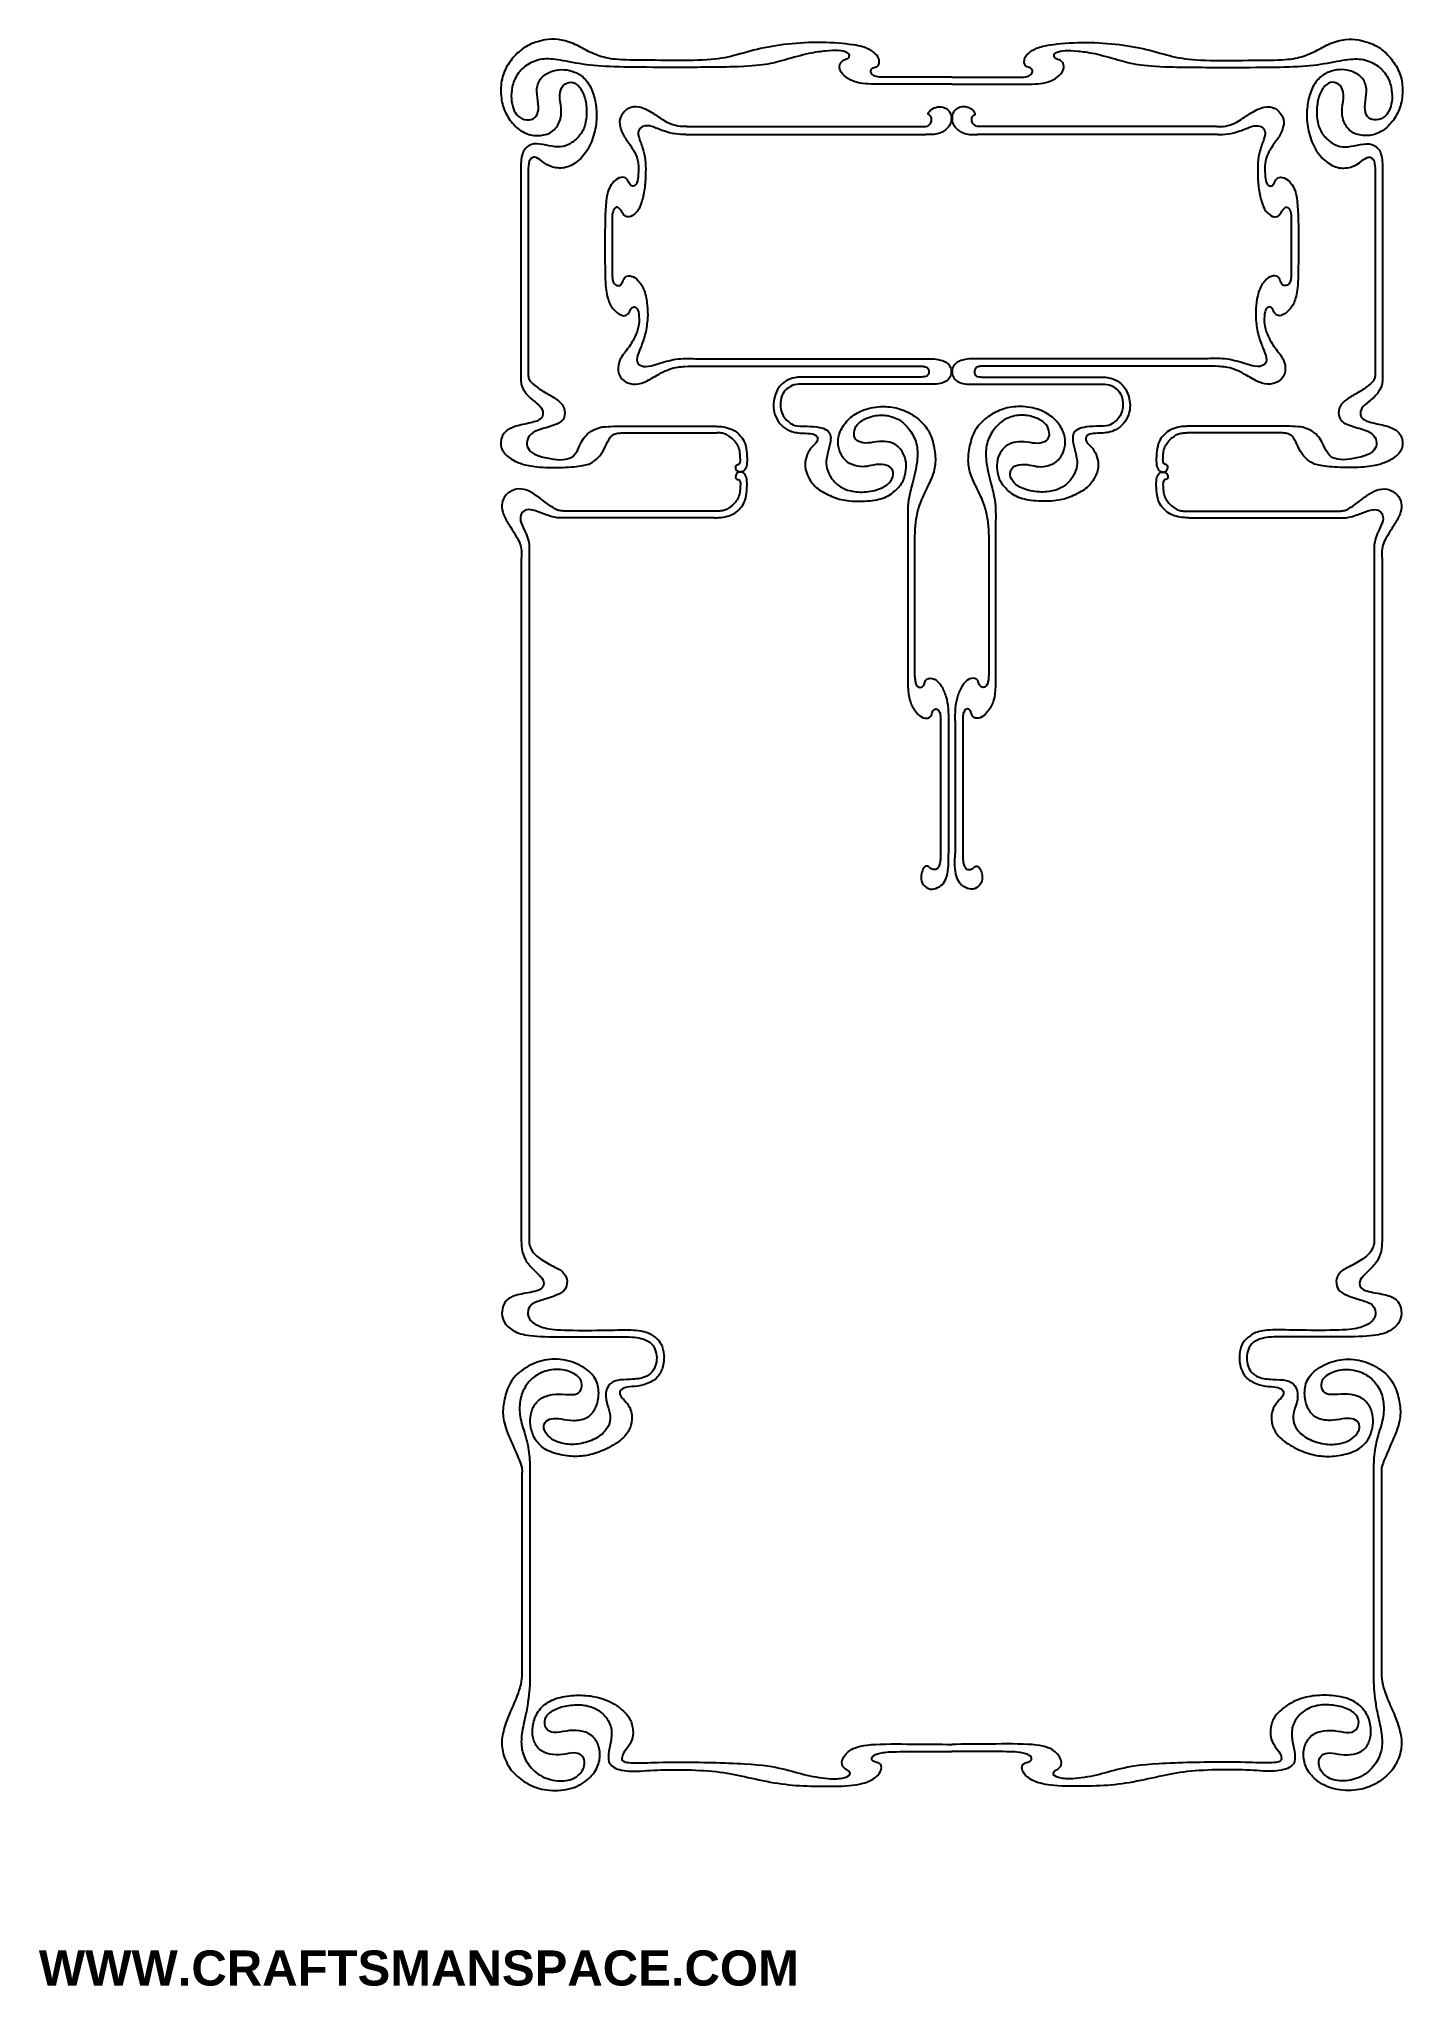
# Model space of a CAD drawing. Extents: x -13 to 6.4, y -3.3 to 24.4.
import ezdxf

# ---------------------------------------------------------------- set-up
doc = ezdxf.new("R2010")
doc.units = 0
doc.header["$MEASUREMENT"] = 0
doc.layers.get('0').update_dxf_attribs({"linetype": 'CONTINUOUS'})
doc.layers.add('LAYER_1', color=7, linetype='CONTINUOUS')

msp = doc.modelspace()

# ---------------------------------------------------------------- texts
at = {"insert": (-13, -2), "char_height": 0.5, "width": 25.5, "attachment_point": 1}
msp.add_mtext('\\fArial|b1|i0|c0|p34;\\PWWW.CRAFTSMANSPACE.COM}', dxfattribs=at)

# ---------------------------------------------------------------- linework, layer by layer
at = {"layer": 'LAYER_1'}
for points, knots in [([(-0.96303, 23.85773), (-0.99301, 23.85773), (-1.02301, 23.85773), (-1.05167, 23.86258), (-1.05167, 23.86258), (-1.08033, 23.86743), (-1.10767, 23.87713), (-1.12486, 23.88991), (-1.12486, 23.88991), (-1.14206, 23.9027), (-1.14913, 23.91859), (-1.15045, 23.93578), (-1.15045, 23.93578), (-1.15177, 23.95298), (-1.14736, 23.9715), (-1.13237, 23.98252), (-1.13237, 23.98252), (-1.11738, 23.99354), (-1.09179, 23.99708), (-1.07372, 24.00501), (-1.07372, 24.00501), (-1.05564, 24.01294), (-1.04505, 24.0253), (-1.03888, 24.04117), (-1.03888, 24.04117), (-1.03271, 24.05704), (-1.03094, 24.07645), (-1.03491, 24.09938), (-1.03491, 24.09938), (-1.03888, 24.12231), (-1.04858, 24.14877), (-1.07239, 24.17611), (-1.07239, 24.17611), (-1.0962, 24.20345), (-1.13413, 24.23167), (-1.17602, 24.2546), (-1.17602, 24.2546), (-1.21791, 24.27753), (-1.26378, 24.29517), (-1.3674, 24.31236), (-1.3674, 24.31236), (-1.47103, 24.32956), (-1.63244, 24.34633), (-1.79339, 24.35118), (-1.79339, 24.35118), (-1.95434, 24.35603), (-2.11486, 24.34897), (-2.27184, 24.33398), (-2.27184, 24.33398), (-2.42883, 24.31899), (-2.58229, 24.29605), (-2.72119, 24.26519), (-2.72119, 24.26519), (-2.8601, 24.23432), (-2.98446, 24.19551), (-3.10219, 24.16553), (-3.10219, 24.16553), (-3.21993, 24.13555), (-3.33107, 24.11437), (-3.48893, 24.10467), (-3.48893, 24.10467), (-3.6468, 24.09497), (-3.85141, 24.09674), (-4.06307, 24.09762), (-4.06307, 24.09762), (-4.27474, 24.0985), (-4.49347, 24.0985), (-4.6434, 24.10379), (-4.6434, 24.10379), (-4.79333, 24.10908), (-4.87447, 24.11967), (-4.9534, 24.14083), (-4.9534, 24.14083), (-5.03233, 24.162), (-5.10907, 24.19375), (-5.18094, 24.22991), (-5.18094, 24.22991), (-5.25282, 24.26607), (-5.31985, 24.30664), (-5.39217, 24.33662), (-5.39217, 24.33662), (-5.46449, 24.36661), (-5.5421, 24.38602), (-5.60824, 24.3944), (-5.60824, 24.3944), (-5.67439, 24.40278), (-5.72907, 24.40012), (-5.79389, 24.38822), (-5.79389, 24.38822), (-5.85871, 24.37632), (-5.93369, 24.35514), (-5.99762, 24.32692), (-5.99762, 24.32692), (-6.06156, 24.2987), (-6.11449, 24.26342), (-6.16696, 24.21624), (-6.16696, 24.21624), (-6.21943, 24.16905), (-6.27148, 24.10996), (-6.31337, 24.04514), (-6.31337, 24.04514), (-6.35526, 23.98032), (-6.38701, 23.90976), (-6.4042, 23.8326), (-6.4042, 23.8326), (-6.4214, 23.75543), (-6.42405, 23.67163), (-6.417, 23.59314), (-6.417, 23.59314), (-6.40994, 23.51465), (-6.39317, 23.44145), (-6.36275, 23.37178), (-6.36275, 23.37178), (-6.33233, 23.30211), (-6.28822, 23.23595), (-6.23708, 23.18172), (-6.23708, 23.18172), (-6.18593, 23.12748), (-6.12771, 23.08514), (-6.06686, 23.05913), (-6.06686, 23.05913), (-6.00601, 23.03311), (-5.9425, 23.0234), (-5.87856, 23.02604), (-5.87856, 23.02604), (-5.81462, 23.02869), (-5.75024, 23.04369), (-5.69821, 23.07852), (-5.69821, 23.07852), (-5.64618, 23.11336), (-5.60648, 23.16804), (-5.58444, 23.22713), (-5.58444, 23.22713), (-5.56239, 23.28622), (-5.55798, 23.34973), (-5.56283, 23.41455), (-5.56283, 23.41455), (-5.56768, 23.47937), (-5.58179, 23.54552), (-5.58047, 23.6024), (-5.58047, 23.6024), (-5.57915, 23.65928), (-5.56238, 23.70692), (-5.53328, 23.73866), (-5.53328, 23.73866), (-5.50418, 23.77041), (-5.46272, 23.78629), (-5.42392, 23.78541), (-5.42392, 23.78541), (-5.38512, 23.78453), (-5.34895, 23.76688), (-5.31633, 23.73337), (-5.31633, 23.73337), (-5.2837, 23.69986), (-5.25458, 23.65047), (-5.23474, 23.59271), (-5.23474, 23.59271), (-5.2149, 23.53494), (-5.20431, 23.46878), (-5.20123, 23.39867), (-5.20123, 23.39867), (-5.19814, 23.32856), (-5.20255, 23.25447), (-5.21842, 23.19054), (-5.21842, 23.19054), (-5.2343, 23.1266), (-5.26164, 23.07279), (-5.30044, 23.02561), (-5.30044, 23.02561), (-5.33925, 22.97843), (-5.38953, 22.93786), (-5.43494, 22.91052), (-5.43494, 22.91052), (-5.48036, 22.88318), (-5.52094, 22.86906), (-5.56944, 22.86553), (-5.56944, 22.86553), (-5.61794, 22.862), (-5.6744, 22.86907), (-5.73304, 22.88053), (-5.73304, 22.88053), (-5.79169, 22.89199), (-5.85255, 22.90787), (-5.90722, 22.90919), (-5.90722, 22.90919), (-5.9619, 22.91052), (-6.01042, 22.89728), (-6.04834, 22.8651), (-6.04834, 22.8651), (-6.08626, 22.83291), (-6.1136, 22.78175), (-6.12639, 22.7112), (-6.12639, 22.7112), (-6.13918, 22.64064), (-6.13741, 22.55068), (-6.13565, 22.46072)], [0, 0, 0, 0, 0.02, 0.02, 0.02, 0.02, 0.04, 0.04, 0.04, 0.04, 0.06, 0.06, 0.06, 0.06, 0.08, 0.08, 0.08, 0.08, 0.1, 0.1, 0.1, 0.1, 0.12, 0.12, 0.12, 0.12, 0.14, 0.14, 0.14, 0.14, 0.16, 0.16, 0.16, 0.16, 0.18, 0.18, 0.18, 0.18, 0.2, 0.2, 0.2, 0.2, 0.22, 0.22, 0.22, 0.22, 0.24, 0.24, 0.24, 0.24, 0.26, 0.26, 0.26, 0.26, 0.28, 0.28, 0.28, 0.28, 0.3, 0.3, 0.3, 0.3, 0.32, 0.32, 0.32, 0.32, 0.34, 0.34, 0.34, 0.34, 0.36, 0.36, 0.36, 0.36, 0.38, 0.38, 0.38, 0.38, 0.4, 0.4, 0.4, 0.4, 0.42, 0.42, 0.42, 0.42, 0.44, 0.44, 0.44, 0.44, 0.46, 0.46, 0.46, 0.46, 0.48, 0.48, 0.48, 0.48, 0.5, 0.5, 0.5, 0.5, 0.52, 0.52, 0.52, 0.52, 0.54, 0.54, 0.54, 0.54, 0.56, 0.56, 0.56, 0.56, 0.58, 0.58, 0.58, 0.58, 0.6, 0.6, 0.6, 0.6, 0.62, 0.62, 0.62, 0.62, 0.64, 0.64, 0.64, 0.64, 0.66, 0.66, 0.66, 0.66, 0.68, 0.68, 0.68, 0.68, 0.7, 0.7, 0.7, 0.7, 0.72, 0.72, 0.72, 0.72, 0.74, 0.74, 0.74, 0.74, 0.76, 0.76, 0.76, 0.76, 0.78, 0.78, 0.78, 0.78, 0.8, 0.8, 0.8, 0.8, 0.82, 0.82, 0.82, 0.82, 0.84, 0.84, 0.84, 0.84, 0.86, 0.86, 0.86, 0.86, 0.88, 0.88, 0.88, 0.88, 0.9, 0.9, 0.9, 0.9, 0.92, 0.92, 0.92, 0.92, 0.94, 0.94, 0.94, 0.94, 0.96, 0.96, 0.96, 0.96, 1, 1, 1, 1]), ([(-1.06358, 23.75718), (-1.11913, 23.75895), (-1.1747, 23.76072), (-1.22672, 23.76513), (-1.22672, 23.76513), (-1.27875, 23.76954), (-1.32727, 23.7766), (-1.37489, 23.79247), (-1.37489, 23.79247), (-1.42251, 23.80834), (-1.46926, 23.83305), (-1.5063, 23.86082), (-1.5063, 23.86082), (-1.54334, 23.8886), (-1.57069, 23.91948), (-1.58524, 23.9499), (-1.58524, 23.9499), (-1.59979, 23.98032), (-1.60156, 24.01032), (-1.59495, 24.03545), (-1.59495, 24.03545), (-1.58833, 24.06058), (-1.57333, 24.08087), (-1.55085, 24.09409), (-1.55085, 24.09409), (-1.52836, 24.10732), (-1.49836, 24.11351), (-1.48029, 24.12541), (-1.48029, 24.12541), (-1.46221, 24.13731), (-1.45603, 24.15496), (-1.45735, 24.17039), (-1.45735, 24.17039), (-1.45868, 24.18582), (-1.4675, 24.19905), (-1.49351, 24.21139), (-1.49351, 24.21139), (-1.51953, 24.22374), (-1.56275, 24.23522), (-1.61478, 24.2383), (-1.61478, 24.2383), (-1.66681, 24.24139), (-1.72768, 24.23609), (-1.79514, 24.22948), (-1.79514, 24.22948), (-1.86261, 24.22287), (-1.9367, 24.21492), (-2.03679, 24.19332), (-2.03679, 24.19332), (-2.13689, 24.17171), (-2.26302, 24.13643), (-2.36664, 24.10733), (-2.36664, 24.10733), (-2.47027, 24.07822), (-2.55141, 24.05529), (-2.65592, 24.03854), (-2.65592, 24.03854), (-2.76043, 24.02178), (-2.88832, 24.01119), (-3.11542, 24.00502), (-3.11542, 24.00502), (-3.34252, 23.99885), (-3.66884, 23.99708), (-3.9515, 23.99708), (-3.9515, 23.99708), (-4.23417, 23.99708), (-4.47318, 23.99885), (-4.6672, 24.00281), (-4.6672, 24.00281), (-4.86123, 24.00678), (-5.01029, 24.01296), (-5.15095, 24.02927), (-5.15095, 24.02927), (-5.29162, 24.04559), (-5.42392, 24.07205), (-5.53195, 24.09145), (-5.53195, 24.09145), (-5.63999, 24.11085), (-5.72379, 24.12321), (-5.80404, 24.1166), (-5.80404, 24.1166), (-5.88429, 24.10998), (-5.96103, 24.08439), (-6.02629, 24.04559), (-6.02629, 24.04559), (-6.09155, 24.00679), (-6.14535, 23.95475), (-6.18371, 23.89743), (-6.18371, 23.89743), (-6.22208, 23.8401), (-6.24501, 23.77748), (-6.25824, 23.71839), (-6.25824, 23.71839), (-6.27147, 23.6593), (-6.275, 23.60373), (-6.27148, 23.5517), (-6.27148, 23.5517), (-6.26795, 23.49967), (-6.25736, 23.45115), (-6.24193, 23.40882), (-6.24193, 23.40882), (-6.2265, 23.36649), (-6.2062, 23.33033), (-6.17313, 23.30167), (-6.17313, 23.30167), (-6.14006, 23.27301), (-6.0942, 23.25183), (-6.05055, 23.24787), (-6.05055, 23.24787), (-6.00689, 23.2439), (-5.96543, 23.25713), (-5.93633, 23.28182), (-5.93633, 23.28182), (-5.90723, 23.30652), (-5.89046, 23.34268), (-5.88694, 23.39295), (-5.88694, 23.39295), (-5.88341, 23.44322), (-5.89312, 23.50761), (-5.90017, 23.56714), (-5.90017, 23.56714), (-5.90723, 23.62667), (-5.91164, 23.68135), (-5.90062, 23.7325), (-5.90062, 23.7325), (-5.88959, 23.78365), (-5.86313, 23.83128), (-5.82212, 23.86876), (-5.82212, 23.86876), (-5.78111, 23.90624), (-5.72554, 23.93358), (-5.67219, 23.94901), (-5.67219, 23.94901), (-5.61883, 23.96445), (-5.56767, 23.96798), (-5.51785, 23.96446), (-5.51785, 23.96446), (-5.46802, 23.96093), (-5.4195, 23.95034), (-5.37144, 23.93138), (-5.37144, 23.93138), (-5.32338, 23.91242), (-5.27575, 23.88508), (-5.23254, 23.84143), (-5.23254, 23.84143), (-5.18933, 23.79777), (-5.15051, 23.73779), (-5.12318, 23.67253), (-5.12318, 23.67253), (-5.09584, 23.60727), (-5.07995, 23.5367), (-5.06937, 23.46615), (-5.06937, 23.46615), (-5.05879, 23.3956), (-5.0535, 23.32503), (-5.05923, 23.2461), (-5.05923, 23.2461), (-5.06496, 23.16717), (-5.08173, 23.07986), (-5.10862, 22.9974), (-5.10862, 22.9974), (-5.13552, 22.91494), (-5.17256, 22.83732), (-5.22239, 22.77074), (-5.22239, 22.77074), (-5.27222, 22.70415), (-5.33484, 22.64858), (-5.39745, 22.61287), (-5.39745, 22.61287), (-5.46007, 22.57715), (-5.5227, 22.56127), (-5.58707, 22.56303), (-5.58707, 22.56303), (-5.65145, 22.5648), (-5.71761, 22.58421), (-5.76964, 22.61331), (-5.76964, 22.61331), (-5.82167, 22.64241), (-5.8596, 22.68122), (-5.89267, 22.70106), (-5.89267, 22.70106), (-5.92574, 22.7209), (-5.95397, 22.72179), (-5.97645, 22.70989), (-5.97645, 22.70989), (-5.99894, 22.69798), (-6.01571, 22.67328), (-6.02408, 22.63095), (-6.02408, 22.63095), (-6.03246, 22.58862), (-6.03246, 22.52864), (-6.03246, 22.46867)], [0, 0, 0, 0, 0.02040816, 0.02040816, 0.02040816, 0.02040816, 0.04081633, 0.04081633, 0.04081633, 0.04081633, 0.06122449, 0.06122449, 0.06122449, 0.06122449, 0.08163265, 0.08163265, 0.08163265, 0.08163265, 0.10204082, 0.10204082, 0.10204082, 0.10204082, 0.12244898, 0.12244898, 0.12244898, 0.12244898, 0.14285714, 0.14285714, 0.14285714, 0.14285714, 0.16326531, 0.16326531, 0.16326531, 0.16326531, 0.18367347, 0.18367347, 0.18367347, 0.18367347, 0.20408163, 0.20408163, 0.20408163, 0.20408163, 0.2244898, 0.2244898, 0.2244898, 0.2244898, 0.24489796, 0.24489796, 0.24489796, 0.24489796, 0.26530612, 0.26530612, 0.26530612, 0.26530612, 0.28571429, 0.28571429, 0.28571429, 0.28571429, 0.30612245, 0.30612245, 0.30612245, 0.30612245, 0.32653061, 0.32653061, 0.32653061, 0.32653061, 0.34693878, 0.34693878, 0.34693878, 0.34693878, 0.36734694, 0.36734694, 0.36734694, 0.36734694, 0.3877551, 0.3877551, 0.3877551, 0.3877551, 0.40816327, 0.40816327, 0.40816327, 0.40816327, 0.42857143, 0.42857143, 0.42857143, 0.42857143, 0.44897959, 0.44897959, 0.44897959, 0.44897959, 0.46938776, 0.46938776, 0.46938776, 0.46938776, 0.48979592, 0.48979592, 0.48979592, 0.48979592, 0.51020408, 0.51020408, 0.51020408, 0.51020408, 0.53061224, 0.53061224, 0.53061224, 0.53061224, 0.55102041, 0.55102041, 0.55102041, 0.55102041, 0.57142857, 0.57142857, 0.57142857, 0.57142857, 0.59183673, 0.59183673, 0.59183673, 0.59183673, 0.6122449, 0.6122449, 0.6122449, 0.6122449, 0.63265306, 0.63265306, 0.63265306, 0.63265306, 0.65306122, 0.65306122, 0.65306122, 0.65306122, 0.67346939, 0.67346939, 0.67346939, 0.67346939, 0.69387755, 0.69387755, 0.69387755, 0.69387755, 0.71428571, 0.71428571, 0.71428571, 0.71428571, 0.73469388, 0.73469388, 0.73469388, 0.73469388, 0.75510204, 0.75510204, 0.75510204, 0.75510204, 0.7755102, 0.7755102, 0.7755102, 0.7755102, 0.79591837, 0.79591837, 0.79591837, 0.79591837, 0.81632653, 0.81632653, 0.81632653, 0.81632653, 0.83673469, 0.83673469, 0.83673469, 0.83673469, 0.85714286, 0.85714286, 0.85714286, 0.85714286, 0.87755102, 0.87755102, 0.87755102, 0.87755102, 0.89795918, 0.89795918, 0.89795918, 0.89795918, 0.91836735, 0.91836735, 0.91836735, 0.91836735, 0.93877551, 0.93877551, 0.93877551, 0.93877551, 0.95918367, 0.95918367, 0.95918367, 0.95918367, 1, 1, 1, 1]), ([(0.96303, 23.85773), (0.99301, 23.85773), (1.02301, 23.85773), (1.05167, 23.86258), (1.05167, 23.86258), (1.08033, 23.86743), (1.10767, 23.87713), (1.12486, 23.88991), (1.12486, 23.88991), (1.14206, 23.9027), (1.14913, 23.91859), (1.15045, 23.93578), (1.15045, 23.93578), (1.15177, 23.95298), (1.14736, 23.9715), (1.13237, 23.98252), (1.13237, 23.98252), (1.11738, 23.99354), (1.09179, 23.99708), (1.07372, 24.00501), (1.07372, 24.00501), (1.05564, 24.01294), (1.04505, 24.0253), (1.03888, 24.04117), (1.03888, 24.04117), (1.03271, 24.05704), (1.03094, 24.07645), (1.03491, 24.09938), (1.03491, 24.09938), (1.03888, 24.12231), (1.04858, 24.14877), (1.07239, 24.17611), (1.07239, 24.17611), (1.0962, 24.20345), (1.13413, 24.23167), (1.17602, 24.2546), (1.17602, 24.2546), (1.21791, 24.27753), (1.26378, 24.29517), (1.3674, 24.31236), (1.3674, 24.31236), (1.47103, 24.32956), (1.63244, 24.34633), (1.79339, 24.35118), (1.79339, 24.35118), (1.95434, 24.35603), (2.11486, 24.34897), (2.27184, 24.33398), (2.27184, 24.33398), (2.42883, 24.31899), (2.58229, 24.29605), (2.72119, 24.26519), (2.72119, 24.26519), (2.8601, 24.23432), (2.98446, 24.19551), (3.10219, 24.16553), (3.10219, 24.16553), (3.21993, 24.13555), (3.33107, 24.11437), (3.48893, 24.10467), (3.48893, 24.10467), (3.6468, 24.09497), (3.85141, 24.09674), (4.06307, 24.09762), (4.06307, 24.09762), (4.27474, 24.0985), (4.49347, 24.0985), (4.6434, 24.10379), (4.6434, 24.10379), (4.79333, 24.10908), (4.87447, 24.11967), (4.9534, 24.14083), (4.9534, 24.14083), (5.03233, 24.162), (5.10907, 24.19375), (5.18094, 24.22991), (5.18094, 24.22991), (5.25282, 24.26607), (5.31985, 24.30664), (5.39217, 24.33662), (5.39217, 24.33662), (5.46449, 24.36661), (5.5421, 24.38602), (5.60824, 24.3944), (5.60824, 24.3944), (5.67439, 24.40278), (5.72907, 24.40012), (5.79389, 24.38822), (5.79389, 24.38822), (5.85871, 24.37632), (5.93369, 24.35514), (5.99762, 24.32692), (5.99762, 24.32692), (6.06156, 24.2987), (6.11449, 24.26342), (6.16696, 24.21624), (6.16696, 24.21624), (6.21943, 24.16905), (6.27148, 24.10996), (6.31337, 24.04514), (6.31337, 24.04514), (6.35526, 23.98032), (6.38701, 23.90976), (6.4042, 23.8326), (6.4042, 23.8326), (6.4214, 23.75543), (6.42405, 23.67163), (6.417, 23.59314), (6.417, 23.59314), (6.40994, 23.51465), (6.39317, 23.44145), (6.36275, 23.37178), (6.36275, 23.37178), (6.33233, 23.30211), (6.28822, 23.23595), (6.23708, 23.18172), (6.23708, 23.18172), (6.18593, 23.12748), (6.12771, 23.08514), (6.06686, 23.05913), (6.06686, 23.05913), (6.00601, 23.03311), (5.9425, 23.0234), (5.87856, 23.02604), (5.87856, 23.02604), (5.81462, 23.02869), (5.75024, 23.04369), (5.69821, 23.07852), (5.69821, 23.07852), (5.64618, 23.11336), (5.60648, 23.16804), (5.58444, 23.22713), (5.58444, 23.22713), (5.56239, 23.28622), (5.55798, 23.34973), (5.56283, 23.41455), (5.56283, 23.41455), (5.56768, 23.47937), (5.58179, 23.54552), (5.58047, 23.6024), (5.58047, 23.6024), (5.57915, 23.65928), (5.56238, 23.70692), (5.53328, 23.73866), (5.53328, 23.73866), (5.50418, 23.77041), (5.46272, 23.78629), (5.42392, 23.78541), (5.42392, 23.78541), (5.38512, 23.78453), (5.34895, 23.76688), (5.31633, 23.73337), (5.31633, 23.73337), (5.2837, 23.69986), (5.25458, 23.65047), (5.23474, 23.59271), (5.23474, 23.59271), (5.2149, 23.53494), (5.20431, 23.46878), (5.20123, 23.39867), (5.20123, 23.39867), (5.19814, 23.32856), (5.20255, 23.25447), (5.21842, 23.19054), (5.21842, 23.19054), (5.2343, 23.1266), (5.26164, 23.07279), (5.30044, 23.02561), (5.30044, 23.02561), (5.33925, 22.97843), (5.38953, 22.93786), (5.43494, 22.91052), (5.43494, 22.91052), (5.48036, 22.88318), (5.52094, 22.86906), (5.56944, 22.86553), (5.56944, 22.86553), (5.61794, 22.862), (5.6744, 22.86907), (5.73304, 22.88053), (5.73304, 22.88053), (5.79169, 22.89199), (5.85255, 22.90787), (5.90722, 22.90919), (5.90722, 22.90919), (5.9619, 22.91052), (6.01042, 22.89728), (6.04834, 22.8651), (6.04834, 22.8651), (6.08626, 22.83291), (6.1136, 22.78175), (6.12639, 22.7112), (6.12639, 22.7112), (6.13918, 22.64064), (6.13741, 22.55068), (6.13565, 22.46072)], [0, 0, 0, 0, 0.02, 0.02, 0.02, 0.02, 0.04, 0.04, 0.04, 0.04, 0.06, 0.06, 0.06, 0.06, 0.08, 0.08, 0.08, 0.08, 0.1, 0.1, 0.1, 0.1, 0.12, 0.12, 0.12, 0.12, 0.14, 0.14, 0.14, 0.14, 0.16, 0.16, 0.16, 0.16, 0.18, 0.18, 0.18, 0.18, 0.2, 0.2, 0.2, 0.2, 0.22, 0.22, 0.22, 0.22, 0.24, 0.24, 0.24, 0.24, 0.26, 0.26, 0.26, 0.26, 0.28, 0.28, 0.28, 0.28, 0.3, 0.3, 0.3, 0.3, 0.32, 0.32, 0.32, 0.32, 0.34, 0.34, 0.34, 0.34, 0.36, 0.36, 0.36, 0.36, 0.38, 0.38, 0.38, 0.38, 0.4, 0.4, 0.4, 0.4, 0.42, 0.42, 0.42, 0.42, 0.44, 0.44, 0.44, 0.44, 0.46, 0.46, 0.46, 0.46, 0.48, 0.48, 0.48, 0.48, 0.5, 0.5, 0.5, 0.5, 0.52, 0.52, 0.52, 0.52, 0.54, 0.54, 0.54, 0.54, 0.56, 0.56, 0.56, 0.56, 0.58, 0.58, 0.58, 0.58, 0.6, 0.6, 0.6, 0.6, 0.62, 0.62, 0.62, 0.62, 0.64, 0.64, 0.64, 0.64, 0.66, 0.66, 0.66, 0.66, 0.68, 0.68, 0.68, 0.68, 0.7, 0.7, 0.7, 0.7, 0.72, 0.72, 0.72, 0.72, 0.74, 0.74, 0.74, 0.74, 0.76, 0.76, 0.76, 0.76, 0.78, 0.78, 0.78, 0.78, 0.8, 0.8, 0.8, 0.8, 0.82, 0.82, 0.82, 0.82, 0.84, 0.84, 0.84, 0.84, 0.86, 0.86, 0.86, 0.86, 0.88, 0.88, 0.88, 0.88, 0.9, 0.9, 0.9, 0.9, 0.92, 0.92, 0.92, 0.92, 0.94, 0.94, 0.94, 0.94, 0.96, 0.96, 0.96, 0.96, 1, 1, 1, 1]), ([(1.06358, 23.75718), (1.11913, 23.75895), (1.1747, 23.76072), (1.22672, 23.76513), (1.22672, 23.76513), (1.27875, 23.76954), (1.32727, 23.7766), (1.37489, 23.79247), (1.37489, 23.79247), (1.42251, 23.80834), (1.46926, 23.83305), (1.5063, 23.86082), (1.5063, 23.86082), (1.54334, 23.8886), (1.57069, 23.91948), (1.58524, 23.9499), (1.58524, 23.9499), (1.59979, 23.98032), (1.60156, 24.01032), (1.59495, 24.03545), (1.59495, 24.03545), (1.58833, 24.06058), (1.57333, 24.08087), (1.55085, 24.09409), (1.55085, 24.09409), (1.52836, 24.10732), (1.49836, 24.11351), (1.48029, 24.12541), (1.48029, 24.12541), (1.46221, 24.13731), (1.45603, 24.15496), (1.45735, 24.17039), (1.45735, 24.17039), (1.45868, 24.18582), (1.4675, 24.19905), (1.49351, 24.21139), (1.49351, 24.21139), (1.51953, 24.22374), (1.56275, 24.23522), (1.61478, 24.2383), (1.61478, 24.2383), (1.66681, 24.24139), (1.72768, 24.23609), (1.79514, 24.22948), (1.79514, 24.22948), (1.86261, 24.22287), (1.9367, 24.21492), (2.03679, 24.19332), (2.03679, 24.19332), (2.13689, 24.17171), (2.26302, 24.13643), (2.36664, 24.10733), (2.36664, 24.10733), (2.47027, 24.07822), (2.55141, 24.05529), (2.65592, 24.03854), (2.65592, 24.03854), (2.76043, 24.02178), (2.88832, 24.01119), (3.11542, 24.00502), (3.11542, 24.00502), (3.34252, 23.99885), (3.66884, 23.99708), (3.9515, 23.99708), (3.9515, 23.99708), (4.23417, 23.99708), (4.47318, 23.99885), (4.6672, 24.00281), (4.6672, 24.00281), (4.86123, 24.00678), (5.01029, 24.01296), (5.15095, 24.02927), (5.15095, 24.02927), (5.29162, 24.04559), (5.42392, 24.07205), (5.53195, 24.09145), (5.53195, 24.09145), (5.63999, 24.11085), (5.72379, 24.12321), (5.80404, 24.1166), (5.80404, 24.1166), (5.88429, 24.10998), (5.96103, 24.08439), (6.02629, 24.04559), (6.02629, 24.04559), (6.09155, 24.00679), (6.14535, 23.95475), (6.18371, 23.89743), (6.18371, 23.89743), (6.22208, 23.8401), (6.24501, 23.77748), (6.25824, 23.71839), (6.25824, 23.71839), (6.27147, 23.6593), (6.275, 23.60373), (6.27148, 23.5517), (6.27148, 23.5517), (6.26795, 23.49967), (6.25736, 23.45115), (6.24193, 23.40882), (6.24193, 23.40882), (6.2265, 23.36649), (6.2062, 23.33033), (6.17313, 23.30167), (6.17313, 23.30167), (6.14006, 23.27301), (6.0942, 23.25183), (6.05055, 23.24787), (6.05055, 23.24787), (6.00689, 23.2439), (5.96543, 23.25713), (5.93633, 23.28182), (5.93633, 23.28182), (5.90723, 23.30652), (5.89046, 23.34268), (5.88694, 23.39295), (5.88694, 23.39295), (5.88341, 23.44322), (5.89312, 23.50761), (5.90017, 23.56714), (5.90017, 23.56714), (5.90723, 23.62667), (5.91164, 23.68135), (5.90062, 23.7325), (5.90062, 23.7325), (5.88959, 23.78365), (5.86313, 23.83128), (5.82212, 23.86876), (5.82212, 23.86876), (5.78111, 23.90624), (5.72554, 23.93358), (5.67219, 23.94901), (5.67219, 23.94901), (5.61883, 23.96445), (5.56767, 23.96798), (5.51785, 23.96446), (5.51785, 23.96446), (5.46802, 23.96093), (5.4195, 23.95034), (5.37144, 23.93138), (5.37144, 23.93138), (5.32338, 23.91242), (5.27575, 23.88508), (5.23254, 23.84143), (5.23254, 23.84143), (5.18933, 23.79777), (5.15051, 23.73779), (5.12318, 23.67253), (5.12318, 23.67253), (5.09584, 23.60727), (5.07995, 23.5367), (5.06937, 23.46615), (5.06937, 23.46615), (5.05879, 23.3956), (5.0535, 23.32503), (5.05923, 23.2461), (5.05923, 23.2461), (5.06496, 23.16717), (5.08173, 23.07986), (5.10862, 22.9974), (5.10862, 22.9974), (5.13552, 22.91494), (5.17256, 22.83732), (5.22239, 22.77074), (5.22239, 22.77074), (5.27222, 22.70415), (5.33484, 22.64858), (5.39745, 22.61287), (5.39745, 22.61287), (5.46007, 22.57715), (5.5227, 22.56127), (5.58707, 22.56303), (5.58707, 22.56303), (5.65145, 22.5648), (5.71761, 22.58421), (5.76964, 22.61331), (5.76964, 22.61331), (5.82167, 22.64241), (5.8596, 22.68122), (5.89267, 22.70106), (5.89267, 22.70106), (5.92574, 22.7209), (5.95397, 22.72179), (5.97645, 22.70989), (5.97645, 22.70989), (5.99894, 22.69798), (6.01571, 22.67328), (6.02408, 22.63095), (6.02408, 22.63095), (6.03246, 22.58862), (6.03246, 22.52864), (6.03246, 22.46867)], [0, 0, 0, 0, 0.02040816, 0.02040816, 0.02040816, 0.02040816, 0.04081633, 0.04081633, 0.04081633, 0.04081633, 0.06122449, 0.06122449, 0.06122449, 0.06122449, 0.08163265, 0.08163265, 0.08163265, 0.08163265, 0.10204082, 0.10204082, 0.10204082, 0.10204082, 0.12244898, 0.12244898, 0.12244898, 0.12244898, 0.14285714, 0.14285714, 0.14285714, 0.14285714, 0.16326531, 0.16326531, 0.16326531, 0.16326531, 0.18367347, 0.18367347, 0.18367347, 0.18367347, 0.20408163, 0.20408163, 0.20408163, 0.20408163, 0.2244898, 0.2244898, 0.2244898, 0.2244898, 0.24489796, 0.24489796, 0.24489796, 0.24489796, 0.26530612, 0.26530612, 0.26530612, 0.26530612, 0.28571429, 0.28571429, 0.28571429, 0.28571429, 0.30612245, 0.30612245, 0.30612245, 0.30612245, 0.32653061, 0.32653061, 0.32653061, 0.32653061, 0.34693878, 0.34693878, 0.34693878, 0.34693878, 0.36734694, 0.36734694, 0.36734694, 0.36734694, 0.3877551, 0.3877551, 0.3877551, 0.3877551, 0.40816327, 0.40816327, 0.40816327, 0.40816327, 0.42857143, 0.42857143, 0.42857143, 0.42857143, 0.44897959, 0.44897959, 0.44897959, 0.44897959, 0.46938776, 0.46938776, 0.46938776, 0.46938776, 0.48979592, 0.48979592, 0.48979592, 0.48979592, 0.51020408, 0.51020408, 0.51020408, 0.51020408, 0.53061224, 0.53061224, 0.53061224, 0.53061224, 0.55102041, 0.55102041, 0.55102041, 0.55102041, 0.57142857, 0.57142857, 0.57142857, 0.57142857, 0.59183673, 0.59183673, 0.59183673, 0.59183673, 0.6122449, 0.6122449, 0.6122449, 0.6122449, 0.63265306, 0.63265306, 0.63265306, 0.63265306, 0.65306122, 0.65306122, 0.65306122, 0.65306122, 0.67346939, 0.67346939, 0.67346939, 0.67346939, 0.69387755, 0.69387755, 0.69387755, 0.69387755, 0.71428571, 0.71428571, 0.71428571, 0.71428571, 0.73469388, 0.73469388, 0.73469388, 0.73469388, 0.75510204, 0.75510204, 0.75510204, 0.75510204, 0.7755102, 0.7755102, 0.7755102, 0.7755102, 0.79591837, 0.79591837, 0.79591837, 0.79591837, 0.81632653, 0.81632653, 0.81632653, 0.81632653, 0.83673469, 0.83673469, 0.83673469, 0.83673469, 0.85714286, 0.85714286, 0.85714286, 0.85714286, 0.87755102, 0.87755102, 0.87755102, 0.87755102, 0.89795918, 0.89795918, 0.89795918, 0.89795918, 0.91836735, 0.91836735, 0.91836735, 0.91836735, 0.93877551, 0.93877551, 0.93877551, 0.93877551, 0.95918367, 0.95918367, 0.95918367, 0.95918367, 1, 1, 1, 1]), ([(-3.77412, 23.1537), (-3.81512, 23.1537), (-3.85612, 23.15371), (-3.90043, 23.16076), (-3.90043, 23.16076), (-3.94474, 23.16782), (-3.99237, 23.18193), (-4.05101, 23.21412), (-4.05101, 23.21412), (-4.10966, 23.24631), (-4.17934, 23.29658), (-4.24901, 23.33935), (-4.24901, 23.33935), (-4.31868, 23.38213), (-4.38837, 23.41741), (-4.44922, 23.43064), (-4.44922, 23.43064), (-4.51007, 23.44387), (-4.56211, 23.43505), (-4.60488, 23.41212), (-4.60488, 23.41212), (-4.64765, 23.38919), (-4.68117, 23.35214), (-4.70233, 23.31378), (-4.70233, 23.31378), (-4.7235, 23.27542), (-4.73232, 23.23572), (-4.72836, 23.18987), (-4.72836, 23.18987), (-4.72439, 23.14401), (-4.70762, 23.09197), (-4.68073, 23.04215), (-4.68073, 23.04215), (-4.65383, 22.99232), (-4.61678, 22.94468), (-4.58107, 22.89265), (-4.58107, 22.89265), (-4.54535, 22.84062), (-4.51095, 22.78417), (-4.49067, 22.73435), (-4.49067, 22.73435), (-4.47039, 22.68452), (-4.46421, 22.64129), (-4.46201, 22.59235), (-4.46201, 22.59235), (-4.4598, 22.5434), (-4.46157, 22.48872), (-4.46641, 22.44198), (-4.46641, 22.44198), (-4.47126, 22.39524), (-4.47921, 22.35642), (-4.49552, 22.33306), (-4.49552, 22.33306), (-4.51183, 22.30969), (-4.53653, 22.30174), (-4.55504, 22.30791), (-4.55504, 22.30791), (-4.57356, 22.31409), (-4.58592, 22.33438), (-4.59826, 22.35819), (-4.59826, 22.35819), (-4.61061, 22.382), (-4.62296, 22.40934), (-4.64545, 22.42257), (-4.64545, 22.42257), (-4.66794, 22.4358), (-4.70057, 22.43492), (-4.73408, 22.42214), (-4.73408, 22.42214), (-4.76759, 22.40935), (-4.802, 22.38465), (-4.83639, 22.34012), (-4.83639, 22.34012), (-4.87078, 22.29558), (-4.90519, 22.23119), (-4.92194, 22.08479), (-4.92194, 22.08479), (-4.9387, 21.93839), (-4.93781, 21.70996), (-4.93781, 21.50447), (-4.93781, 21.50447), (-4.93781, 21.29898), (-4.9387, 21.11641), (-4.93341, 20.98589), (-4.93341, 20.98589), (-4.92812, 20.85536), (-4.91664, 20.77686), (-4.89901, 20.71381), (-4.89901, 20.71381), (-4.88137, 20.65075), (-4.85755, 20.60311), (-4.82404, 20.56211), (-4.82404, 20.56211), (-4.79053, 20.5211), (-4.74731, 20.48669), (-4.7138, 20.47082), (-4.7138, 20.47082), (-4.68029, 20.45494), (-4.65647, 20.4576), (-4.63663, 20.46729), (-4.63663, 20.46729), (-4.61679, 20.47699), (-4.60091, 20.49376), (-4.58901, 20.51492), (-4.58901, 20.51492), (-4.5771, 20.53608), (-4.56916, 20.56167), (-4.55241, 20.57445), (-4.55241, 20.57445), (-4.53565, 20.58724), (-4.51006, 20.58724), (-4.49199, 20.57269), (-4.49199, 20.57269), (-4.47391, 20.55814), (-4.46332, 20.52903), (-4.45715, 20.4867), (-4.45715, 20.4867), (-4.45098, 20.44437), (-4.44921, 20.3888), (-4.4567, 20.33413), (-4.4567, 20.33413), (-4.4642, 20.27945), (-4.48097, 20.22564), (-4.5061, 20.17009), (-4.5061, 20.17009), (-4.53123, 20.11453), (-4.56475, 20.05719), (-4.60487, 20.00208), (-4.60487, 20.00208), (-4.645, 19.94696), (-4.69175, 19.89403), (-4.71953, 19.83892), (-4.71953, 19.83892), (-4.74731, 19.7838), (-4.75613, 19.72646), (-4.7504, 19.67752), (-4.7504, 19.67752), (-4.74467, 19.62857), (-4.72438, 19.588), (-4.69484, 19.55625), (-4.69484, 19.55625), (-4.6653, 19.5245), (-4.62648, 19.50157), (-4.57798, 19.49143), (-4.57798, 19.49143), (-4.52948, 19.48128), (-4.47126, 19.48393), (-4.41659, 19.4998), (-4.41659, 19.4998), (-4.36191, 19.51567), (-4.31075, 19.54479), (-4.24505, 19.58315), (-4.24505, 19.58315), (-4.17935, 19.62151), (-4.09908, 19.66914), (-4.01927, 19.69691), (-4.01927, 19.69691), (-3.93946, 19.72469), (-3.86007, 19.73264), (-3.79834, 19.7366), (-3.79834, 19.7366), (-3.73661, 19.74057), (-3.6925, 19.74057), (-3.64841, 19.74057)], [0, 0, 0, 0, 0.02380952, 0.02380952, 0.02380952, 0.02380952, 0.04761905, 0.04761905, 0.04761905, 0.04761905, 0.07142857, 0.07142857, 0.07142857, 0.07142857, 0.0952381, 0.0952381, 0.0952381, 0.0952381, 0.11904762, 0.11904762, 0.11904762, 0.11904762, 0.14285714, 0.14285714, 0.14285714, 0.14285714, 0.16666667, 0.16666667, 0.16666667, 0.16666667, 0.19047619, 0.19047619, 0.19047619, 0.19047619, 0.21428571, 0.21428571, 0.21428571, 0.21428571, 0.23809524, 0.23809524, 0.23809524, 0.23809524, 0.26190476, 0.26190476, 0.26190476, 0.26190476, 0.28571429, 0.28571429, 0.28571429, 0.28571429, 0.30952381, 0.30952381, 0.30952381, 0.30952381, 0.33333333, 0.33333333, 0.33333333, 0.33333333, 0.35714286, 0.35714286, 0.35714286, 0.35714286, 0.38095238, 0.38095238, 0.38095238, 0.38095238, 0.4047619, 0.4047619, 0.4047619, 0.4047619, 0.42857143, 0.42857143, 0.42857143, 0.42857143, 0.45238095, 0.45238095, 0.45238095, 0.45238095, 0.47619048, 0.47619048, 0.47619048, 0.47619048, 0.5, 0.5, 0.5, 0.5, 0.52380952, 0.52380952, 0.52380952, 0.52380952, 0.54761905, 0.54761905, 0.54761905, 0.54761905, 0.57142857, 0.57142857, 0.57142857, 0.57142857, 0.5952381, 0.5952381, 0.5952381, 0.5952381, 0.61904762, 0.61904762, 0.61904762, 0.61904762, 0.64285714, 0.64285714, 0.64285714, 0.64285714, 0.66666667, 0.66666667, 0.66666667, 0.66666667, 0.69047619, 0.69047619, 0.69047619, 0.69047619, 0.71428571, 0.71428571, 0.71428571, 0.71428571, 0.73809524, 0.73809524, 0.73809524, 0.73809524, 0.76190476, 0.76190476, 0.76190476, 0.76190476, 0.78571429, 0.78571429, 0.78571429, 0.78571429, 0.80952381, 0.80952381, 0.80952381, 0.80952381, 0.83333333, 0.83333333, 0.83333333, 0.83333333, 0.85714286, 0.85714286, 0.85714286, 0.85714286, 0.88095238, 0.88095238, 0.88095238, 0.88095238, 0.9047619, 0.9047619, 0.9047619, 0.9047619, 0.92857143, 0.92857143, 0.92857143, 0.92857143, 0.95238095, 0.95238095, 0.95238095, 0.95238095, 1, 1, 1, 1]), ([(-0.38744, 23.1537), (-0.37421, 23.15414), (-0.36096, 23.15459), (-0.34597, 23.16164), (-0.34597, 23.16164), (-0.33098, 23.1687), (-0.31421, 23.18237), (-0.30297, 23.1978), (-0.30297, 23.1978), (-0.29173, 23.21324), (-0.286, 23.23044), (-0.28512, 23.24896), (-0.28512, 23.24896), (-0.28423, 23.26748), (-0.28821, 23.28733), (-0.2957, 23.29989), (-0.2957, 23.29989), (-0.30319, 23.31246), (-0.31423, 23.31775), (-0.32238, 23.32127), (-0.32238, 23.32127), (-0.33054, 23.3248), (-0.33583, 23.32657), (-0.33583, 23.33406), (-0.33583, 23.33406), (-0.33583, 23.34156), (-0.33054, 23.35479), (-0.31709, 23.3711), (-0.31709, 23.3711), (-0.30364, 23.38742), (-0.28203, 23.40683), (-0.25161, 23.41961), (-0.25161, 23.41961), (-0.22118, 23.4324), (-0.18192, 23.43858), (-0.14753, 23.43483), (-0.14753, 23.43483), (-0.11314, 23.43108), (-0.08358, 23.41741), (-0.06242, 23.4011), (-0.06242, 23.4011), (-0.04126, 23.38478), (-0.02846, 23.36582), (-0.01946, 23.34576), (-0.01946, 23.34576), (-0.01046, 23.32569), (-0.00522, 23.30452), (-0.00478, 23.2774), (-0.00478, 23.2774), (-0.00434, 23.25028), (-0.00869, 23.2172), (-0.02188, 23.18854), (-0.02188, 23.18854), (-0.03508, 23.15988), (-0.05713, 23.13562), (-0.07741, 23.11733), (-0.07741, 23.11733), (-0.0977, 23.09903), (-0.11622, 23.08667), (-0.13716, 23.07587), (-0.13716, 23.07587), (-0.15811, 23.06507), (-0.18149, 23.05581), (-0.20838, 23.04986), (-0.20838, 23.04986), (-0.23528, 23.04391), (-0.26572, 23.04125), (-0.29261, 23.04059), (-0.29261, 23.04059), (-0.31951, 23.03993), (-0.3429, 23.04126), (-0.36627, 23.04258)], [0, 0, 0, 0, 0.05263158, 0.05263158, 0.05263158, 0.05263158, 0.10526316, 0.10526316, 0.10526316, 0.10526316, 0.15789474, 0.15789474, 0.15789474, 0.15789474, 0.21052632, 0.21052632, 0.21052632, 0.21052632, 0.26315789, 0.26315789, 0.26315789, 0.26315789, 0.31578947, 0.31578947, 0.31578947, 0.31578947, 0.36842105, 0.36842105, 0.36842105, 0.36842105, 0.42105263, 0.42105263, 0.42105263, 0.42105263, 0.47368421, 0.47368421, 0.47368421, 0.47368421, 0.52631579, 0.52631579, 0.52631579, 0.52631579, 0.57894737, 0.57894737, 0.57894737, 0.57894737, 0.63157895, 0.63157895, 0.63157895, 0.63157895, 0.68421053, 0.68421053, 0.68421053, 0.68421053, 0.73684211, 0.73684211, 0.73684211, 0.73684211, 0.78947368, 0.78947368, 0.78947368, 0.78947368, 0.84210526, 0.84210526, 0.84210526, 0.84210526, 0.89473684, 0.89473684, 0.89473684, 0.89473684, 1, 1, 1, 1]), ([(0.38744, 23.1537), (0.37421, 23.15414), (0.36096, 23.15459), (0.34597, 23.16164), (0.34597, 23.16164), (0.33098, 23.1687), (0.31421, 23.18237), (0.30297, 23.1978), (0.30297, 23.1978), (0.29173, 23.21324), (0.286, 23.23044), (0.28512, 23.24896), (0.28512, 23.24896), (0.28423, 23.26748), (0.28821, 23.28733), (0.2957, 23.29989), (0.2957, 23.29989), (0.30319, 23.31246), (0.31423, 23.31775), (0.32238, 23.32127), (0.32238, 23.32127), (0.33054, 23.3248), (0.33583, 23.32657), (0.33583, 23.33406), (0.33583, 23.33406), (0.33583, 23.34156), (0.33054, 23.35479), (0.31709, 23.3711), (0.31709, 23.3711), (0.30364, 23.38742), (0.28203, 23.40683), (0.25161, 23.41961), (0.25161, 23.41961), (0.22118, 23.4324), (0.18192, 23.43858), (0.14753, 23.43483), (0.14753, 23.43483), (0.11314, 23.43108), (0.08358, 23.41741), (0.06242, 23.4011), (0.06242, 23.4011), (0.04126, 23.38478), (0.02846, 23.36582), (0.01946, 23.34576), (0.01946, 23.34576), (0.01046, 23.32569), (0.00522, 23.30452), (0.00478, 23.2774), (0.00478, 23.2774), (0.00434, 23.25028), (0.00869, 23.2172), (0.02188, 23.18854), (0.02188, 23.18854), (0.03508, 23.15988), (0.05713, 23.13562), (0.07741, 23.11733), (0.07741, 23.11733), (0.0977, 23.09903), (0.11622, 23.08667), (0.13716, 23.07587), (0.13716, 23.07587), (0.15811, 23.06507), (0.18149, 23.05581), (0.20838, 23.04986), (0.20838, 23.04986), (0.23528, 23.04391), (0.26572, 23.04125), (0.29261, 23.04059), (0.29261, 23.04059), (0.31951, 23.03993), (0.3429, 23.04126), (0.36627, 23.04258)], [0, 0, 0, 0, 0.05263158, 0.05263158, 0.05263158, 0.05263158, 0.10526316, 0.10526316, 0.10526316, 0.10526316, 0.15789474, 0.15789474, 0.15789474, 0.15789474, 0.21052632, 0.21052632, 0.21052632, 0.21052632, 0.26315789, 0.26315789, 0.26315789, 0.26315789, 0.31578947, 0.31578947, 0.31578947, 0.31578947, 0.36842105, 0.36842105, 0.36842105, 0.36842105, 0.42105263, 0.42105263, 0.42105263, 0.42105263, 0.47368421, 0.47368421, 0.47368421, 0.47368421, 0.52631579, 0.52631579, 0.52631579, 0.52631579, 0.57894737, 0.57894737, 0.57894737, 0.57894737, 0.63157895, 0.63157895, 0.63157895, 0.63157895, 0.68421053, 0.68421053, 0.68421053, 0.68421053, 0.73684211, 0.73684211, 0.73684211, 0.73684211, 0.78947368, 0.78947368, 0.78947368, 0.78947368, 0.84210526, 0.84210526, 0.84210526, 0.84210526, 0.89473684, 0.89473684, 0.89473684, 0.89473684, 1, 1, 1, 1]), ([(3.77412, 23.1537), (3.81512, 23.1537), (3.85612, 23.15371), (3.90043, 23.16076), (3.90043, 23.16076), (3.94474, 23.16782), (3.99237, 23.18193), (4.05101, 23.21412), (4.05101, 23.21412), (4.10966, 23.24631), (4.17934, 23.29658), (4.24901, 23.33935), (4.24901, 23.33935), (4.31868, 23.38213), (4.38837, 23.41741), (4.44922, 23.43064), (4.44922, 23.43064), (4.51007, 23.44387), (4.56211, 23.43505), (4.60488, 23.41212), (4.60488, 23.41212), (4.64765, 23.38919), (4.68117, 23.35214), (4.70233, 23.31378), (4.70233, 23.31378), (4.7235, 23.27542), (4.73232, 23.23572), (4.72836, 23.18987), (4.72836, 23.18987), (4.72439, 23.14401), (4.70762, 23.09197), (4.68073, 23.04215), (4.68073, 23.04215), (4.65383, 22.99232), (4.61678, 22.94468), (4.58107, 22.89265), (4.58107, 22.89265), (4.54535, 22.84062), (4.51095, 22.78417), (4.49067, 22.73435), (4.49067, 22.73435), (4.47039, 22.68452), (4.46421, 22.64129), (4.46201, 22.59235), (4.46201, 22.59235), (4.4598, 22.5434), (4.46157, 22.48872), (4.46641, 22.44198), (4.46641, 22.44198), (4.47126, 22.39524), (4.47921, 22.35642), (4.49552, 22.33306), (4.49552, 22.33306), (4.51183, 22.30969), (4.53653, 22.30174), (4.55504, 22.30791), (4.55504, 22.30791), (4.57356, 22.31409), (4.58592, 22.33438), (4.59826, 22.35819), (4.59826, 22.35819), (4.61061, 22.382), (4.62296, 22.40934), (4.64545, 22.42257), (4.64545, 22.42257), (4.66794, 22.4358), (4.70057, 22.43492), (4.73408, 22.42214), (4.73408, 22.42214), (4.76759, 22.40935), (4.802, 22.38465), (4.83639, 22.34012), (4.83639, 22.34012), (4.87078, 22.29558), (4.90519, 22.23119), (4.92194, 22.08479), (4.92194, 22.08479), (4.9387, 21.93839), (4.93781, 21.70996), (4.93781, 21.50447), (4.93781, 21.50447), (4.93781, 21.29898), (4.9387, 21.11641), (4.93341, 20.98589), (4.93341, 20.98589), (4.92812, 20.85536), (4.91664, 20.77686), (4.89901, 20.71381), (4.89901, 20.71381), (4.88137, 20.65075), (4.85755, 20.60311), (4.82404, 20.56211), (4.82404, 20.56211), (4.79053, 20.5211), (4.74731, 20.48669), (4.7138, 20.47082), (4.7138, 20.47082), (4.68029, 20.45494), (4.65647, 20.4576), (4.63663, 20.46729), (4.63663, 20.46729), (4.61679, 20.47699), (4.60091, 20.49376), (4.58901, 20.51492), (4.58901, 20.51492), (4.5771, 20.53608), (4.56916, 20.56167), (4.55241, 20.57445), (4.55241, 20.57445), (4.53565, 20.58724), (4.51006, 20.58724), (4.49199, 20.57269), (4.49199, 20.57269), (4.47391, 20.55814), (4.46332, 20.52903), (4.45715, 20.4867), (4.45715, 20.4867), (4.45098, 20.44437), (4.44921, 20.3888), (4.4567, 20.33413), (4.4567, 20.33413), (4.4642, 20.27945), (4.48097, 20.22564), (4.5061, 20.17009), (4.5061, 20.17009), (4.53123, 20.11453), (4.56475, 20.05719), (4.60487, 20.00208), (4.60487, 20.00208), (4.645, 19.94696), (4.69175, 19.89403), (4.71953, 19.83892), (4.71953, 19.83892), (4.74731, 19.7838), (4.75613, 19.72646), (4.7504, 19.67752), (4.7504, 19.67752), (4.74467, 19.62857), (4.72438, 19.588), (4.69484, 19.55625), (4.69484, 19.55625), (4.6653, 19.5245), (4.62648, 19.50157), (4.57798, 19.49143), (4.57798, 19.49143), (4.52948, 19.48128), (4.47126, 19.48393), (4.41659, 19.4998), (4.41659, 19.4998), (4.36191, 19.51567), (4.31075, 19.54479), (4.24505, 19.58315), (4.24505, 19.58315), (4.17935, 19.62151), (4.09908, 19.66914), (4.01927, 19.69691), (4.01927, 19.69691), (3.93946, 19.72469), (3.86007, 19.73264), (3.79834, 19.7366), (3.79834, 19.7366), (3.73661, 19.74057), (3.6925, 19.74057), (3.64841, 19.74057)], [0, 0, 0, 0, 0.02380952, 0.02380952, 0.02380952, 0.02380952, 0.04761905, 0.04761905, 0.04761905, 0.04761905, 0.07142857, 0.07142857, 0.07142857, 0.07142857, 0.0952381, 0.0952381, 0.0952381, 0.0952381, 0.11904762, 0.11904762, 0.11904762, 0.11904762, 0.14285714, 0.14285714, 0.14285714, 0.14285714, 0.16666667, 0.16666667, 0.16666667, 0.16666667, 0.19047619, 0.19047619, 0.19047619, 0.19047619, 0.21428571, 0.21428571, 0.21428571, 0.21428571, 0.23809524, 0.23809524, 0.23809524, 0.23809524, 0.26190476, 0.26190476, 0.26190476, 0.26190476, 0.28571429, 0.28571429, 0.28571429, 0.28571429, 0.30952381, 0.30952381, 0.30952381, 0.30952381, 0.33333333, 0.33333333, 0.33333333, 0.33333333, 0.35714286, 0.35714286, 0.35714286, 0.35714286, 0.38095238, 0.38095238, 0.38095238, 0.38095238, 0.4047619, 0.4047619, 0.4047619, 0.4047619, 0.42857143, 0.42857143, 0.42857143, 0.42857143, 0.45238095, 0.45238095, 0.45238095, 0.45238095, 0.47619048, 0.47619048, 0.47619048, 0.47619048, 0.5, 0.5, 0.5, 0.5, 0.52380952, 0.52380952, 0.52380952, 0.52380952, 0.54761905, 0.54761905, 0.54761905, 0.54761905, 0.57142857, 0.57142857, 0.57142857, 0.57142857, 0.5952381, 0.5952381, 0.5952381, 0.5952381, 0.61904762, 0.61904762, 0.61904762, 0.61904762, 0.64285714, 0.64285714, 0.64285714, 0.64285714, 0.66666667, 0.66666667, 0.66666667, 0.66666667, 0.69047619, 0.69047619, 0.69047619, 0.69047619, 0.71428571, 0.71428571, 0.71428571, 0.71428571, 0.73809524, 0.73809524, 0.73809524, 0.73809524, 0.76190476, 0.76190476, 0.76190476, 0.76190476, 0.78571429, 0.78571429, 0.78571429, 0.78571429, 0.80952381, 0.80952381, 0.80952381, 0.80952381, 0.83333333, 0.83333333, 0.83333333, 0.83333333, 0.85714286, 0.85714286, 0.85714286, 0.85714286, 0.88095238, 0.88095238, 0.88095238, 0.88095238, 0.9047619, 0.9047619, 0.9047619, 0.9047619, 0.92857143, 0.92857143, 0.92857143, 0.92857143, 0.95238095, 0.95238095, 0.95238095, 0.95238095, 1, 1, 1, 1]), ([(-3.7847, 23.04258), (-3.83363, 23.04258), (-3.88258, 23.04258), (-3.9357, 23.04963), (-3.9357, 23.04963), (-3.98883, 23.05669), (-4.04617, 23.0708), (-4.10481, 23.09152), (-4.10481, 23.09152), (-4.16346, 23.11225), (-4.22344, 23.13959), (-4.27106, 23.15414), (-4.27106, 23.15414), (-4.31868, 23.16869), (-4.35397, 23.17047), (-4.38395, 23.16165), (-4.38395, 23.16165), (-4.41393, 23.15283), (-4.43864, 23.13342), (-4.4523, 23.10873), (-4.4523, 23.10873), (-4.46597, 23.08404), (-4.46863, 23.05404), (-4.45717, 23.00907), (-4.45717, 23.00907), (-4.4457, 22.96409), (-4.42011, 22.90411), (-4.40115, 22.84723), (-4.40115, 22.84723), (-4.38219, 22.79034), (-4.36984, 22.73654), (-4.36367, 22.6801), (-4.36367, 22.6801), (-4.35749, 22.62365), (-4.35749, 22.56456), (-4.35881, 22.4993), (-4.35881, 22.4993), (-4.36013, 22.43404), (-4.36279, 22.36259), (-4.3716, 22.29116), (-4.3716, 22.29116), (-4.38042, 22.21973), (-4.39542, 22.14828), (-4.41261, 22.09008), (-4.41261, 22.09008), (-4.42981, 22.03187), (-4.44922, 21.98689), (-4.47567, 21.95073), (-4.47567, 21.95073), (-4.50213, 21.91457), (-4.53565, 21.88723), (-4.56784, 21.87488), (-4.56784, 21.87488), (-4.60003, 21.86253), (-4.6309, 21.86519), (-4.6525, 21.88018), (-4.6525, 21.88018), (-4.67411, 21.89517), (-4.68647, 21.92251), (-4.70278, 21.94808), (-4.70278, 21.94808), (-4.71909, 21.97366), (-4.73938, 21.99747), (-4.75789, 22.00408), (-4.75789, 22.00408), (-4.77641, 22.0107), (-4.79318, 22.00011), (-4.8064, 21.98071), (-4.8064, 21.98071), (-4.81963, 21.96131), (-4.82934, 21.93309), (-4.83375, 21.89561), (-4.83375, 21.89561), (-4.83816, 21.85813), (-4.83727, 21.81138), (-4.83639, 21.76464)], [0, 0, 0, 0, 0.05, 0.05, 0.05, 0.05, 0.1, 0.1, 0.1, 0.1, 0.15, 0.15, 0.15, 0.15, 0.2, 0.2, 0.2, 0.2, 0.25, 0.25, 0.25, 0.25, 0.3, 0.3, 0.3, 0.3, 0.35, 0.35, 0.35, 0.35, 0.4, 0.4, 0.4, 0.4, 0.45, 0.45, 0.45, 0.45, 0.5, 0.5, 0.5, 0.5, 0.55, 0.55, 0.55, 0.55, 0.6, 0.6, 0.6, 0.6, 0.65, 0.65, 0.65, 0.65, 0.7, 0.7, 0.7, 0.7, 0.75, 0.75, 0.75, 0.75, 0.8, 0.8, 0.8, 0.8, 0.85, 0.85, 0.85, 0.85, 0.9, 0.9, 0.9, 0.9, 1, 1, 1, 1]), ([(3.7847, 23.04258), (3.83363, 23.04258), (3.88258, 23.04258), (3.9357, 23.04963), (3.9357, 23.04963), (3.98883, 23.05669), (4.04617, 23.0708), (4.10481, 23.09152), (4.10481, 23.09152), (4.16346, 23.11225), (4.22344, 23.13959), (4.27106, 23.15414), (4.27106, 23.15414), (4.31868, 23.16869), (4.35397, 23.17047), (4.38395, 23.16165), (4.38395, 23.16165), (4.41393, 23.15283), (4.43864, 23.13342), (4.4523, 23.10873), (4.4523, 23.10873), (4.46597, 23.08404), (4.46863, 23.05404), (4.45717, 23.00907), (4.45717, 23.00907), (4.4457, 22.96409), (4.42011, 22.90411), (4.40115, 22.84723), (4.40115, 22.84723), (4.38219, 22.79034), (4.36984, 22.73654), (4.36367, 22.6801), (4.36367, 22.6801), (4.35749, 22.62365), (4.35749, 22.56456), (4.35881, 22.4993), (4.35881, 22.4993), (4.36013, 22.43404), (4.36279, 22.36259), (4.3716, 22.29116), (4.3716, 22.29116), (4.38042, 22.21973), (4.39542, 22.14828), (4.41261, 22.09008), (4.41261, 22.09008), (4.42981, 22.03187), (4.44922, 21.98689), (4.47567, 21.95073), (4.47567, 21.95073), (4.50213, 21.91457), (4.53565, 21.88723), (4.56784, 21.87488), (4.56784, 21.87488), (4.60003, 21.86253), (4.6309, 21.86519), (4.6525, 21.88018), (4.6525, 21.88018), (4.67411, 21.89517), (4.68647, 21.92251), (4.70278, 21.94808), (4.70278, 21.94808), (4.71909, 21.97366), (4.73938, 21.99747), (4.75789, 22.00408), (4.75789, 22.00408), (4.77641, 22.0107), (4.79318, 22.00011), (4.8064, 21.98071), (4.8064, 21.98071), (4.81963, 21.96131), (4.82934, 21.93309), (4.83375, 21.89561), (4.83375, 21.89561), (4.83816, 21.85813), (4.83727, 21.81138), (4.83639, 21.76464)], [0, 0, 0, 0, 0.05, 0.05, 0.05, 0.05, 0.1, 0.1, 0.1, 0.1, 0.15, 0.15, 0.15, 0.15, 0.2, 0.2, 0.2, 0.2, 0.25, 0.25, 0.25, 0.25, 0.3, 0.3, 0.3, 0.3, 0.35, 0.35, 0.35, 0.35, 0.4, 0.4, 0.4, 0.4, 0.45, 0.45, 0.45, 0.45, 0.5, 0.5, 0.5, 0.5, 0.55, 0.55, 0.55, 0.55, 0.6, 0.6, 0.6, 0.6, 0.65, 0.65, 0.65, 0.65, 0.7, 0.7, 0.7, 0.7, 0.75, 0.75, 0.75, 0.75, 0.8, 0.8, 0.8, 0.8, 0.85, 0.85, 0.85, 0.85, 0.9, 0.9, 0.9, 0.9, 1, 1, 1, 1]), ([(-4.83639, 21.06614), (-4.83551, 21.04586), (-4.83463, 21.02556), (-4.83287, 21.00396), (-4.83287, 21.00396), (-4.83111, 20.98235), (-4.82845, 20.95942), (-4.82052, 20.94002), (-4.82052, 20.94002), (-4.81258, 20.92062), (-4.79935, 20.90474), (-4.77995, 20.89549), (-4.77995, 20.89549), (-4.76055, 20.88623), (-4.73496, 20.88357), (-4.71733, 20.89503), (-4.71733, 20.89503), (-4.69969, 20.9065), (-4.68999, 20.93209), (-4.68029, 20.95634), (-4.68029, 20.95634), (-4.67059, 20.98059), (-4.66088, 21.00352), (-4.63972, 21.01586), (-4.63972, 21.01586), (-4.61855, 21.02821), (-4.58592, 21.02998), (-4.55462, 21.02028), (-4.55462, 21.02028), (-4.52331, 21.01058), (-4.49331, 20.9894), (-4.46289, 20.95633), (-4.46289, 20.95633), (-4.43246, 20.92326), (-4.40159, 20.87828), (-4.37955, 20.81699), (-4.37955, 20.81699), (-4.3575, 20.75569), (-4.34426, 20.67808), (-4.33677, 20.6115), (-4.33677, 20.6115), (-4.32928, 20.54491), (-4.3275, 20.48934), (-4.33191, 20.42188), (-4.33191, 20.42188), (-4.33632, 20.35441), (-4.34691, 20.27503), (-4.3641, 20.20316), (-4.3641, 20.20316), (-4.3813, 20.13128), (-4.40512, 20.06689), (-4.42849, 20.00869), (-4.42849, 20.00869), (-4.45186, 19.95048), (-4.47479, 19.89843), (-4.4814, 19.85743), (-4.4814, 19.85743), (-4.48802, 19.81642), (-4.47832, 19.78643), (-4.45628, 19.76615), (-4.45628, 19.76615), (-4.43423, 19.74587), (-4.39982, 19.73528), (-4.35529, 19.7366), (-4.35529, 19.7366), (-4.31075, 19.73792), (-4.25607, 19.75116), (-4.18331, 19.7732), (-4.18331, 19.7732), (-4.11055, 19.79525), (-4.01971, 19.82612), (-3.92755, 19.83979), (-3.92755, 19.83979), (-3.83539, 19.85346), (-3.74189, 19.84993), (-3.64841, 19.8464)], [0, 0, 0, 0, 0.05, 0.05, 0.05, 0.05, 0.1, 0.1, 0.1, 0.1, 0.15, 0.15, 0.15, 0.15, 0.2, 0.2, 0.2, 0.2, 0.25, 0.25, 0.25, 0.25, 0.3, 0.3, 0.3, 0.3, 0.35, 0.35, 0.35, 0.35, 0.4, 0.4, 0.4, 0.4, 0.45, 0.45, 0.45, 0.45, 0.5, 0.5, 0.5, 0.5, 0.55, 0.55, 0.55, 0.55, 0.6, 0.6, 0.6, 0.6, 0.65, 0.65, 0.65, 0.65, 0.7, 0.7, 0.7, 0.7, 0.75, 0.75, 0.75, 0.75, 0.8, 0.8, 0.8, 0.8, 0.85, 0.85, 0.85, 0.85, 0.9, 0.9, 0.9, 0.9, 1, 1, 1, 1]), ([(4.83639, 21.06614), (4.83551, 21.04586), (4.83463, 21.02556), (4.83287, 21.00396), (4.83287, 21.00396), (4.83111, 20.98235), (4.82845, 20.95942), (4.82052, 20.94002), (4.82052, 20.94002), (4.81258, 20.92062), (4.79935, 20.90474), (4.77995, 20.89549), (4.77995, 20.89549), (4.76055, 20.88623), (4.73496, 20.88357), (4.71733, 20.89503), (4.71733, 20.89503), (4.69969, 20.9065), (4.68999, 20.93209), (4.68029, 20.95634), (4.68029, 20.95634), (4.67059, 20.98059), (4.66088, 21.00352), (4.63972, 21.01586), (4.63972, 21.01586), (4.61855, 21.02821), (4.58592, 21.02998), (4.55462, 21.02028), (4.55462, 21.02028), (4.52331, 21.01058), (4.49331, 20.9894), (4.46289, 20.95633), (4.46289, 20.95633), (4.43246, 20.92326), (4.40159, 20.87828), (4.37955, 20.81699), (4.37955, 20.81699), (4.3575, 20.75569), (4.34426, 20.67808), (4.33677, 20.6115), (4.33677, 20.6115), (4.32928, 20.54491), (4.3275, 20.48934), (4.33191, 20.42188), (4.33191, 20.42188), (4.33632, 20.35441), (4.34691, 20.27503), (4.3641, 20.20316), (4.3641, 20.20316), (4.3813, 20.13128), (4.40512, 20.06689), (4.42849, 20.00869), (4.42849, 20.00869), (4.45186, 19.95048), (4.47479, 19.89843), (4.4814, 19.85743), (4.4814, 19.85743), (4.48802, 19.81642), (4.47832, 19.78643), (4.45628, 19.76615), (4.45628, 19.76615), (4.43423, 19.74587), (4.39982, 19.73528), (4.35529, 19.7366), (4.35529, 19.7366), (4.31075, 19.73792), (4.25607, 19.75116), (4.18331, 19.7732), (4.18331, 19.7732), (4.11055, 19.79525), (4.01971, 19.82612), (3.92755, 19.83979), (3.92755, 19.83979), (3.83539, 19.85346), (3.74189, 19.84993), (3.64841, 19.8464)], [0, 0, 0, 0, 0.05, 0.05, 0.05, 0.05, 0.1, 0.1, 0.1, 0.1, 0.15, 0.15, 0.15, 0.15, 0.2, 0.2, 0.2, 0.2, 0.25, 0.25, 0.25, 0.25, 0.3, 0.3, 0.3, 0.3, 0.35, 0.35, 0.35, 0.35, 0.4, 0.4, 0.4, 0.4, 0.45, 0.45, 0.45, 0.45, 0.5, 0.5, 0.5, 0.5, 0.55, 0.55, 0.55, 0.55, 0.6, 0.6, 0.6, 0.6, 0.65, 0.65, 0.65, 0.65, 0.7, 0.7, 0.7, 0.7, 0.75, 0.75, 0.75, 0.75, 0.8, 0.8, 0.8, 0.8, 0.85, 0.85, 0.85, 0.85, 0.9, 0.9, 0.9, 0.9, 1, 1, 1, 1]), ([(-0.43897, 19.74057), (-0.42133, 19.73969), (-0.40368, 19.7388), (-0.38759, 19.7355), (-0.38759, 19.7355), (-0.37149, 19.73219), (-0.35693, 19.72645), (-0.34635, 19.71653), (-0.34635, 19.71653), (-0.33577, 19.70661), (-0.32915, 19.6925), (-0.32629, 19.67927), (-0.32629, 19.67927), (-0.32342, 19.66604), (-0.32431, 19.65369), (-0.32739, 19.64157), (-0.32739, 19.64157), (-0.33048, 19.62944), (-0.33577, 19.61752), (-0.3426, 19.60915), (-0.3426, 19.60915), (-0.34944, 19.60077), (-0.35782, 19.59592), (-0.36972, 19.59262), (-0.36972, 19.59262), (-0.38163, 19.58931), (-0.39707, 19.58754), (-0.41029, 19.58666), (-0.41029, 19.58666), (-0.42352, 19.58578), (-0.43455, 19.58578), (-0.44557, 19.58578)], [0, 0, 0, 0, 0.11111111, 0.11111111, 0.11111111, 0.11111111, 0.22222222, 0.22222222, 0.22222222, 0.22222222, 0.33333333, 0.33333333, 0.33333333, 0.33333333, 0.44444444, 0.44444444, 0.44444444, 0.44444444, 0.55555556, 0.55555556, 0.55555556, 0.55555556, 0.66666667, 0.66666667, 0.66666667, 0.66666667, 0.77777778, 0.77777778, 0.77777778, 0.77777778, 1, 1, 1, 1]), ([(-0.3252, 19.8464), (-0.29213, 19.84552), (-0.25904, 19.84463), (-0.22046, 19.83934), (-0.22046, 19.83934), (-0.18187, 19.83405), (-0.13777, 19.82435), (-0.1036, 19.80848), (-0.1036, 19.80848), (-0.06942, 19.7926), (-0.04516, 19.77055), (-0.02955, 19.7474), (-0.02955, 19.7474), (-0.01394, 19.72425), (-0.00697, 19.69999), (-0.00543, 19.67332), (-0.00543, 19.67332), (-0.00388, 19.64664), (-0.00777, 19.61753), (-0.02007, 19.59218), (-0.02007, 19.59218), (-0.03237, 19.56682), (-0.05311, 19.54521), (-0.07802, 19.52846), (-0.07802, 19.52846), (-0.10293, 19.5117), (-0.13204, 19.49978), (-0.16423, 19.49273), (-0.16423, 19.49273), (-0.19642, 19.48568), (-0.2317, 19.48347), (-0.26675, 19.48259), (-0.26675, 19.48259), (-0.30181, 19.48171), (-0.33666, 19.48215), (-0.37149, 19.48259)], [0, 0, 0, 0, 0.1, 0.1, 0.1, 0.1, 0.2, 0.2, 0.2, 0.2, 0.3, 0.3, 0.3, 0.3, 0.4, 0.4, 0.4, 0.4, 0.5, 0.5, 0.5, 0.5, 0.6, 0.6, 0.6, 0.6, 0.7, 0.7, 0.7, 0.7, 0.8, 0.8, 0.8, 0.8, 1, 1, 1, 1]), ([(0.3252, 19.8464), (0.29213, 19.84552), (0.25904, 19.84463), (0.22046, 19.83934), (0.22046, 19.83934), (0.18187, 19.83405), (0.13777, 19.82435), (0.1036, 19.80848), (0.1036, 19.80848), (0.06942, 19.7926), (0.04516, 19.77055), (0.02955, 19.7474), (0.02955, 19.7474), (0.01394, 19.72425), (0.00697, 19.69999), (0.00543, 19.67332), (0.00543, 19.67332), (0.00388, 19.64664), (0.00777, 19.61753), (0.02007, 19.59218), (0.02007, 19.59218), (0.03237, 19.56682), (0.05311, 19.54521), (0.07802, 19.52846), (0.07802, 19.52846), (0.10293, 19.5117), (0.13204, 19.49978), (0.16423, 19.49273), (0.16423, 19.49273), (0.19642, 19.48568), (0.2317, 19.48347), (0.26675, 19.48259), (0.26675, 19.48259), (0.30181, 19.48171), (0.33666, 19.48215), (0.37149, 19.48259)], [0, 0, 0, 0, 0.1, 0.1, 0.1, 0.1, 0.2, 0.2, 0.2, 0.2, 0.3, 0.3, 0.3, 0.3, 0.4, 0.4, 0.4, 0.4, 0.5, 0.5, 0.5, 0.5, 0.6, 0.6, 0.6, 0.6, 0.7, 0.7, 0.7, 0.7, 0.8, 0.8, 0.8, 0.8, 1, 1, 1, 1]), ([(0.43897, 19.74057), (0.42133, 19.73969), (0.40368, 19.7388), (0.38759, 19.7355), (0.38759, 19.7355), (0.37149, 19.73219), (0.35693, 19.72645), (0.34635, 19.71653), (0.34635, 19.71653), (0.33577, 19.70661), (0.32915, 19.6925), (0.32629, 19.67927), (0.32629, 19.67927), (0.32342, 19.66604), (0.32431, 19.65369), (0.32739, 19.64157), (0.32739, 19.64157), (0.33048, 19.62944), (0.33577, 19.61752), (0.3426, 19.60915), (0.3426, 19.60915), (0.34944, 19.60077), (0.35782, 19.59592), (0.36972, 19.59262), (0.36972, 19.59262), (0.38163, 19.58931), (0.39707, 19.58754), (0.41029, 19.58666), (0.41029, 19.58666), (0.42352, 19.58578), (0.43455, 19.58578), (0.44557, 19.58578)], [0, 0, 0, 0, 0.11111111, 0.11111111, 0.11111111, 0.11111111, 0.22222222, 0.22222222, 0.22222222, 0.22222222, 0.33333333, 0.33333333, 0.33333333, 0.33333333, 0.44444444, 0.44444444, 0.44444444, 0.44444444, 0.55555556, 0.55555556, 0.55555556, 0.55555556, 0.66666667, 0.66666667, 0.66666667, 0.66666667, 0.77777778, 0.77777778, 0.77777778, 0.77777778, 1, 1, 1, 1]), ([(-6.13565, 19.55819), (-6.13565, 19.53614), (-6.13567, 19.51408), (-6.12994, 19.48807), (-6.12994, 19.48807), (-6.12421, 19.46205), (-6.11273, 19.43205), (-6.0951, 19.40075), (-6.0951, 19.40075), (-6.07746, 19.36944), (-6.05364, 19.3368), (-6.01969, 19.30461), (-6.01969, 19.30461), (-5.98574, 19.27242), (-5.94163, 19.24067), (-5.90636, 19.20981), (-5.90636, 19.20981), (-5.87108, 19.17894), (-5.84462, 19.14894), (-5.83139, 19.11808), (-5.83139, 19.11808), (-5.81816, 19.08721), (-5.81816, 19.05546), (-5.82874, 19.02812), (-5.82874, 19.02812), (-5.83932, 19.00078), (-5.8605, 18.97785), (-5.90988, 18.95889), (-5.90988, 18.95889), (-5.95927, 18.93993), (-6.03689, 18.92493), (-6.10744, 18.90906), (-6.10744, 18.90906), (-6.178, 18.89319), (-6.2415, 18.87642), (-6.29265, 18.84909), (-6.29265, 18.84909), (-6.3438, 18.82175), (-6.38262, 18.78382), (-6.40378, 18.7362), (-6.40378, 18.7362), (-6.42494, 18.68858), (-6.42848, 18.63124), (-6.41437, 18.58186), (-6.41437, 18.58186), (-6.40025, 18.53247), (-6.3685, 18.49101), (-6.32352, 18.45486), (-6.32352, 18.45486), (-6.27854, 18.4187), (-6.22033, 18.38782), (-6.16345, 18.36446), (-6.16345, 18.36446), (-6.10656, 18.34109), (-6.051, 18.3252), (-5.96766, 18.31374), (-5.96766, 18.31374), (-5.88432, 18.30228), (-5.77318, 18.29521), (-5.66074, 18.29521), (-5.66074, 18.29521), (-5.54829, 18.29521), (-5.43451, 18.30228), (-5.3472, 18.31153), (-5.3472, 18.31153), (-5.25989, 18.32079), (-5.19903, 18.33227), (-5.15097, 18.35299), (-5.15097, 18.35299), (-5.10291, 18.37371), (-5.06762, 18.40371), (-5.03588, 18.4381), (-5.03588, 18.4381), (-5.00413, 18.47249), (-4.9759, 18.5113), (-4.95121, 18.55715), (-4.95121, 18.55715), (-4.92652, 18.60301), (-4.90534, 18.65594), (-4.88462, 18.69253), (-4.88462, 18.69253), (-4.8639, 18.72913), (-4.8436, 18.74943), (-4.82244, 18.76265), (-4.82244, 18.76265), (-4.80128, 18.77588), (-4.77922, 18.78206), (-4.75762, 18.78514), (-4.75762, 18.78514), (-4.73602, 18.78823), (-4.71484, 18.78823), (-4.69368, 18.78823)], [0, 0, 0, 0, 0.04166667, 0.04166667, 0.04166667, 0.04166667, 0.08333333, 0.08333333, 0.08333333, 0.08333333, 0.125, 0.125, 0.125, 0.125, 0.16666667, 0.16666667, 0.16666667, 0.16666667, 0.20833333, 0.20833333, 0.20833333, 0.20833333, 0.25, 0.25, 0.25, 0.25, 0.29166667, 0.29166667, 0.29166667, 0.29166667, 0.33333333, 0.33333333, 0.33333333, 0.33333333, 0.375, 0.375, 0.375, 0.375, 0.41666667, 0.41666667, 0.41666667, 0.41666667, 0.45833333, 0.45833333, 0.45833333, 0.45833333, 0.5, 0.5, 0.5, 0.5, 0.54166667, 0.54166667, 0.54166667, 0.54166667, 0.58333333, 0.58333333, 0.58333333, 0.58333333, 0.625, 0.625, 0.625, 0.625, 0.66666667, 0.66666667, 0.66666667, 0.66666667, 0.70833333, 0.70833333, 0.70833333, 0.70833333, 0.75, 0.75, 0.75, 0.75, 0.79166667, 0.79166667, 0.79166667, 0.79166667, 0.83333333, 0.83333333, 0.83333333, 0.83333333, 0.875, 0.875, 0.875, 0.875, 0.91666667, 0.91666667, 0.91666667, 0.91666667, 1, 1, 1, 1]), ([(-6.03246, 19.63228), (-6.03159, 19.61287), (-6.0307, 19.59346), (-6.02542, 19.57406), (-6.02542, 19.57406), (-6.02013, 19.55465), (-6.01043, 19.53524), (-5.9853, 19.50835), (-5.9853, 19.50835), (-5.96016, 19.48145), (-5.91959, 19.44704), (-5.8702, 19.41442), (-5.8702, 19.41442), (-5.82081, 19.38179), (-5.7626, 19.35091), (-5.70836, 19.31917), (-5.70836, 19.31917), (-5.65412, 19.28742), (-5.60385, 19.25478), (-5.57034, 19.21951), (-5.57034, 19.21951), (-5.53683, 19.18423), (-5.52006, 19.1463), (-5.51389, 19.10441), (-5.51389, 19.10441), (-5.50772, 19.06252), (-5.51213, 19.01665), (-5.5355, 18.98138), (-5.5355, 18.98138), (-5.55887, 18.9461), (-5.60121, 18.9214), (-5.66691, 18.89803), (-5.66691, 18.89803), (-5.73261, 18.87466), (-5.8217, 18.85261), (-5.88387, 18.82968), (-5.88387, 18.82968), (-5.94604, 18.80675), (-5.98133, 18.78294), (-6.00734, 18.75296), (-6.00734, 18.75296), (-6.03335, 18.72297), (-6.05012, 18.68681), (-6.05232, 18.65021), (-6.05232, 18.65021), (-6.05453, 18.61361), (-6.04217, 18.57656), (-6.01792, 18.54614), (-6.01792, 18.54614), (-5.99367, 18.51571), (-5.95751, 18.49189), (-5.90504, 18.47161), (-5.90504, 18.47161), (-5.85256, 18.45133), (-5.78377, 18.43456), (-5.71851, 18.4231), (-5.71851, 18.4231), (-5.65325, 18.41164), (-5.5915, 18.40546), (-5.53683, 18.40899), (-5.53683, 18.40899), (-5.48215, 18.41252), (-5.43451, 18.42575), (-5.39792, 18.45529), (-5.39792, 18.45529), (-5.36132, 18.48484), (-5.33573, 18.5307), (-5.31501, 18.57259), (-5.31501, 18.57259), (-5.29429, 18.61448), (-5.2784, 18.65241), (-5.259, 18.68592), (-5.259, 18.68592), (-5.2396, 18.71943), (-5.21667, 18.74855), (-5.18492, 18.775), (-5.18492, 18.775), (-5.15317, 18.80146), (-5.1126, 18.82527), (-5.07689, 18.84202), (-5.07689, 18.84202), (-5.04117, 18.85878), (-5.01029, 18.86849), (-4.96708, 18.87422), (-4.96708, 18.87422), (-4.92387, 18.87995), (-4.8683, 18.88172), (-4.81274, 18.88348)], [0, 0, 0, 0, 0.04347826, 0.04347826, 0.04347826, 0.04347826, 0.08695652, 0.08695652, 0.08695652, 0.08695652, 0.13043478, 0.13043478, 0.13043478, 0.13043478, 0.17391304, 0.17391304, 0.17391304, 0.17391304, 0.2173913, 0.2173913, 0.2173913, 0.2173913, 0.26086957, 0.26086957, 0.26086957, 0.26086957, 0.30434783, 0.30434783, 0.30434783, 0.30434783, 0.34782609, 0.34782609, 0.34782609, 0.34782609, 0.39130435, 0.39130435, 0.39130435, 0.39130435, 0.43478261, 0.43478261, 0.43478261, 0.43478261, 0.47826087, 0.47826087, 0.47826087, 0.47826087, 0.52173913, 0.52173913, 0.52173913, 0.52173913, 0.56521739, 0.56521739, 0.56521739, 0.56521739, 0.60869565, 0.60869565, 0.60869565, 0.60869565, 0.65217391, 0.65217391, 0.65217391, 0.65217391, 0.69565217, 0.69565217, 0.69565217, 0.69565217, 0.73913043, 0.73913043, 0.73913043, 0.73913043, 0.7826087, 0.7826087, 0.7826087, 0.7826087, 0.82608696, 0.82608696, 0.82608696, 0.82608696, 0.86956522, 0.86956522, 0.86956522, 0.86956522, 0.91304348, 0.91304348, 0.91304348, 0.91304348, 1, 1, 1, 1]), ([(-2.1257, 19.58578), (-2.15303, 19.58445), (-2.18038, 19.58311), (-2.21388, 19.57848), (-2.21388, 19.57848), (-2.24739, 19.57385), (-2.28709, 19.5659), (-2.32721, 19.54739), (-2.32721, 19.54739), (-2.36734, 19.52887), (-2.40791, 19.49976), (-2.43966, 19.46405), (-2.43966, 19.46405), (-2.47141, 19.42833), (-2.49434, 19.38599), (-2.51021, 19.34234), (-2.51021, 19.34234), (-2.52609, 19.29868), (-2.53491, 19.2537), (-2.53844, 19.21093), (-2.53844, 19.21093), (-2.54197, 19.16815), (-2.5402, 19.12758), (-2.52786, 19.08305), (-2.52786, 19.08305), (-2.51551, 19.03851), (-2.49258, 18.98999), (-2.46436, 18.94899), (-2.46436, 18.94899), (-2.43614, 18.90798), (-2.40262, 18.87446), (-2.36647, 18.85065), (-2.36647, 18.85065), (-2.33031, 18.82684), (-2.29149, 18.81272), (-2.2571, 18.80346), (-2.2571, 18.80346), (-2.22271, 18.7942), (-2.19271, 18.78979), (-2.15082, 18.78715), (-2.15082, 18.78715), (-2.10893, 18.7845), (-2.05513, 18.78362), (-2.01589, 18.77922), (-2.01589, 18.77922), (-1.97664, 18.77481), (-1.95194, 18.76686), (-1.93563, 18.75496), (-1.93563, 18.75496), (-1.91932, 18.74306), (-1.91137, 18.72717), (-1.91137, 18.70733), (-1.91137, 18.70733), (-1.91137, 18.68749), (-1.91932, 18.66367), (-1.93739, 18.64075), (-1.93739, 18.64075), (-1.95547, 18.61782), (-1.9837, 18.59576), (-2.00839, 18.5649), (-2.00839, 18.5649), (-2.03308, 18.53403), (-2.05426, 18.49434), (-2.0688, 18.45025), (-2.0688, 18.45025), (-2.08335, 18.40615), (-2.0913, 18.35763), (-2.08645, 18.30649), (-2.08645, 18.30649), (-2.08159, 18.25534), (-2.06395, 18.20153), (-2.03485, 18.14818), (-2.03485, 18.14818), (-2.00574, 18.09483), (-1.96517, 18.0419), (-1.90741, 17.99649), (-1.90741, 17.99649), (-1.84964, 17.95107), (-1.77467, 17.91313), (-1.705, 17.88403), (-1.705, 17.88403), (-1.63533, 17.85493), (-1.57094, 17.83464), (-1.48584, 17.8245), (-1.48584, 17.8245), (-1.40073, 17.81436), (-1.29489, 17.81436), (-1.20009, 17.82097), (-1.20009, 17.82097), (-1.10528, 17.82759), (-1.02149, 17.84082), (-0.95182, 17.86992), (-0.95182, 17.86992), (-0.88215, 17.89903), (-0.82658, 17.94401), (-0.78425, 17.98502), (-0.78425, 17.98502), (-0.74192, 18.02603), (-0.71281, 18.06307), (-0.69209, 18.10849), (-0.69209, 18.10849), (-0.67136, 18.15391), (-0.65901, 18.20771), (-0.65284, 18.25798), (-0.65284, 18.25798), (-0.64666, 18.30825), (-0.64666, 18.355), (-0.65548, 18.39953), (-0.65548, 18.39953), (-0.6643, 18.44407), (-0.68194, 18.48641), (-0.70619, 18.52433), (-0.70619, 18.52433), (-0.73044, 18.56225), (-0.76132, 18.59577), (-0.79615, 18.61958), (-0.79615, 18.61958), (-0.83098, 18.64339), (-0.8698, 18.6575), (-0.91742, 18.66367), (-0.91742, 18.66367), (-0.96504, 18.66985), (-1.0215, 18.66808), (-1.07397, 18.66147), (-1.07397, 18.66147), (-1.12644, 18.65486), (-1.17496, 18.64338), (-1.22346, 18.6447), (-1.22346, 18.6447), (-1.27196, 18.64603), (-1.32048, 18.66015), (-1.35002, 18.68175), (-1.35002, 18.68175), (-1.37956, 18.70336), (-1.39015, 18.73247), (-1.39103, 18.76818), (-1.39103, 18.76818), (-1.39191, 18.8039), (-1.38309, 18.84624), (-1.36281, 18.88151), (-1.36281, 18.88151), (-1.34252, 18.91679), (-1.31077, 18.94502), (-1.26624, 18.97059), (-1.26624, 18.97059), (-1.2217, 18.99617), (-1.16436, 19.0191), (-1.10395, 19.03144), (-1.10395, 19.03144), (-1.04354, 19.04379), (-0.98004, 19.04556), (-0.91654, 19.03542), (-0.91654, 19.03542), (-0.85304, 19.02528), (-0.78954, 19.00322), (-0.73222, 18.96442), (-0.73222, 18.96442), (-0.67489, 18.92562), (-0.62373, 18.87005), (-0.58317, 18.81008), (-0.58317, 18.81008), (-0.5426, 18.75011), (-0.5126, 18.68572), (-0.49761, 18.61164), (-0.49761, 18.61164), (-0.48262, 18.53756), (-0.48262, 18.45377), (-0.49805, 18.35147), (-0.49805, 18.35147), (-0.51349, 18.24917), (-0.54436, 18.12833), (-0.56729, 18.03838), (-0.56729, 18.03838), (-0.59022, 17.94842), (-0.60522, 17.88933), (-0.61403, 17.83201), (-0.61403, 17.83201), (-0.62285, 17.77468), (-0.6255, 17.71911), (-0.62638, 17.66267), (-0.62638, 17.66267), (-0.62726, 17.60623), (-0.62638, 17.54889), (-0.62594, 17.48804), (-0.62594, 17.48804), (-0.6255, 17.42719), (-0.6255, 17.3628), (-0.6255, 17.29842)], [0, 0, 0, 0, 0.02083333, 0.02083333, 0.02083333, 0.02083333, 0.04166667, 0.04166667, 0.04166667, 0.04166667, 0.0625, 0.0625, 0.0625, 0.0625, 0.08333333, 0.08333333, 0.08333333, 0.08333333, 0.10416667, 0.10416667, 0.10416667, 0.10416667, 0.125, 0.125, 0.125, 0.125, 0.14583333, 0.14583333, 0.14583333, 0.14583333, 0.16666667, 0.16666667, 0.16666667, 0.16666667, 0.1875, 0.1875, 0.1875, 0.1875, 0.20833333, 0.20833333, 0.20833333, 0.20833333, 0.22916667, 0.22916667, 0.22916667, 0.22916667, 0.25, 0.25, 0.25, 0.25, 0.27083333, 0.27083333, 0.27083333, 0.27083333, 0.29166667, 0.29166667, 0.29166667, 0.29166667, 0.3125, 0.3125, 0.3125, 0.3125, 0.33333333, 0.33333333, 0.33333333, 0.33333333, 0.35416667, 0.35416667, 0.35416667, 0.35416667, 0.375, 0.375, 0.375, 0.375, 0.39583333, 0.39583333, 0.39583333, 0.39583333, 0.41666667, 0.41666667, 0.41666667, 0.41666667, 0.4375, 0.4375, 0.4375, 0.4375, 0.45833333, 0.45833333, 0.45833333, 0.45833333, 0.47916667, 0.47916667, 0.47916667, 0.47916667, 0.5, 0.5, 0.5, 0.5, 0.52083333, 0.52083333, 0.52083333, 0.52083333, 0.54166667, 0.54166667, 0.54166667, 0.54166667, 0.5625, 0.5625, 0.5625, 0.5625, 0.58333333, 0.58333333, 0.58333333, 0.58333333, 0.60416667, 0.60416667, 0.60416667, 0.60416667, 0.625, 0.625, 0.625, 0.625, 0.64583333, 0.64583333, 0.64583333, 0.64583333, 0.66666667, 0.66666667, 0.66666667, 0.66666667, 0.6875, 0.6875, 0.6875, 0.6875, 0.70833333, 0.70833333, 0.70833333, 0.70833333, 0.72916667, 0.72916667, 0.72916667, 0.72916667, 0.75, 0.75, 0.75, 0.75, 0.77083333, 0.77083333, 0.77083333, 0.77083333, 0.79166667, 0.79166667, 0.79166667, 0.79166667, 0.8125, 0.8125, 0.8125, 0.8125, 0.83333333, 0.83333333, 0.83333333, 0.83333333, 0.85416667, 0.85416667, 0.85416667, 0.85416667, 0.875, 0.875, 0.875, 0.875, 0.89583333, 0.89583333, 0.89583333, 0.89583333, 0.91666667, 0.91666667, 0.91666667, 0.91666667, 0.9375, 0.9375, 0.9375, 0.9375, 0.95833333, 0.95833333, 0.95833333, 0.95833333, 1, 1, 1, 1]), ([(-2.11511, 19.48259), (-2.15832, 19.48302), (-2.20154, 19.48345), (-2.24122, 19.47309), (-2.24122, 19.47309), (-2.28091, 19.46272), (-2.31707, 19.44154), (-2.34749, 19.41509), (-2.34749, 19.41509), (-2.37792, 19.38863), (-2.40262, 19.35688), (-2.41805, 19.31676), (-2.41805, 19.31676), (-2.43348, 19.27663), (-2.43966, 19.22811), (-2.43922, 19.18667), (-2.43922, 19.18667), (-2.43878, 19.14522), (-2.43172, 19.11081), (-2.42026, 19.07951), (-2.42026, 19.07951), (-2.4088, 19.0482), (-2.39291, 19.01998), (-2.37263, 18.99529), (-2.37263, 18.99529), (-2.35235, 18.9706), (-2.32765, 18.94942), (-2.30164, 18.93047), (-2.30164, 18.93047), (-2.27562, 18.91151), (-2.24828, 18.89474), (-2.19889, 18.88813), (-2.19889, 18.88813), (-2.1495, 18.88151), (-2.07806, 18.88505), (-2.01324, 18.8824), (-2.01324, 18.8824), (-1.94842, 18.87975), (-1.8902, 18.87093), (-1.84787, 18.85947), (-1.84787, 18.85947), (-1.80554, 18.848), (-1.77908, 18.83389), (-1.76012, 18.81449), (-1.76012, 18.81449), (-1.74116, 18.79509), (-1.72969, 18.77038), (-1.72528, 18.74305), (-1.72528, 18.74305), (-1.72087, 18.71571), (-1.72352, 18.68572), (-1.73189, 18.64207), (-1.73189, 18.64207), (-1.74027, 18.59842), (-1.75439, 18.54108), (-1.76629, 18.4917), (-1.76629, 18.4917), (-1.7782, 18.44231), (-1.7879, 18.40085), (-1.78658, 18.35499), (-1.78658, 18.35499), (-1.78526, 18.30913), (-1.7729, 18.25886), (-1.75042, 18.21168), (-1.75042, 18.21168), (-1.72793, 18.1645), (-1.69529, 18.12039), (-1.6587, 18.08291), (-1.6587, 18.08291), (-1.6221, 18.04543), (-1.58152, 18.01456), (-1.52773, 17.99119), (-1.52773, 17.99119), (-1.47393, 17.96782), (-1.4069, 17.95194), (-1.33194, 17.94753), (-1.33194, 17.94753), (-1.25697, 17.94312), (-1.17406, 17.95018), (-1.09954, 17.96914), (-1.09954, 17.96914), (-1.02502, 17.9881), (-0.95887, 18.01897), (-0.91478, 18.05469), (-0.91478, 18.05469), (-0.87068, 18.09041), (-0.84863, 18.13098), (-0.83849, 18.16537), (-0.83849, 18.16537), (-0.82834, 18.19977), (-0.83011, 18.22799), (-0.84333, 18.25621), (-0.84333, 18.25621), (-0.85656, 18.28443), (-0.88126, 18.31266), (-0.92359, 18.32721), (-0.92359, 18.32721), (-0.96592, 18.34176), (-1.0259, 18.34265), (-1.07617, 18.33692), (-1.07617, 18.33692), (-1.12644, 18.33118), (-1.16701, 18.31883), (-1.20846, 18.31222), (-1.20846, 18.31222), (-1.24991, 18.3056), (-1.29225, 18.30472), (-1.34119, 18.31442), (-1.34119, 18.31442), (-1.39014, 18.32412), (-1.44571, 18.34441), (-1.48892, 18.37704), (-1.48892, 18.37704), (-1.53213, 18.40967), (-1.56301, 18.45465), (-1.58417, 18.50227), (-1.58417, 18.50227), (-1.60533, 18.5499), (-1.61681, 18.60017), (-1.61813, 18.65132), (-1.61813, 18.65132), (-1.61945, 18.70247), (-1.61063, 18.75452), (-1.58682, 18.80963), (-1.58682, 18.80963), (-1.56301, 18.86475), (-1.52419, 18.92297), (-1.47437, 18.97456), (-1.47437, 18.97456), (-1.42454, 19.02615), (-1.36368, 19.07113), (-1.28343, 19.1042), (-1.28343, 19.1042), (-1.20317, 19.13727), (-1.10351, 19.15845), (-1.01179, 19.16374), (-1.01179, 19.16374), (-0.92007, 19.16903), (-0.83628, 19.15844), (-0.76, 19.13684), (-0.76, 19.13684), (-0.68371, 19.11523), (-0.61491, 19.0826), (-0.54789, 19.03807), (-0.54789, 19.03807), (-0.48086, 18.99353), (-0.41559, 18.93707), (-0.36841, 18.87446), (-0.36841, 18.87446), (-0.32123, 18.81184), (-0.29212, 18.74305), (-0.27052, 18.66544), (-0.27052, 18.66544), (-0.24891, 18.58783), (-0.23479, 18.50139), (-0.23259, 18.42422), (-0.23259, 18.42422), (-0.23038, 18.34705), (-0.24009, 18.27914), (-0.26257, 18.21035), (-0.26257, 18.21035), (-0.28506, 18.14156), (-0.32035, 18.07188), (-0.35518, 18.00045), (-0.35518, 18.00045), (-0.39001, 17.92901), (-0.42442, 17.85581), (-0.44955, 17.79011), (-0.44955, 17.79011), (-0.47468, 17.7244), (-0.49056, 17.66619), (-0.50202, 17.60049), (-0.50202, 17.60049), (-0.51348, 17.53478), (-0.52055, 17.46158), (-0.52407, 17.40294), (-0.52407, 17.40294), (-0.5276, 17.34429), (-0.5276, 17.30018), (-0.5276, 17.25609)], [0, 0, 0, 0, 0.02173913, 0.02173913, 0.02173913, 0.02173913, 0.04347826, 0.04347826, 0.04347826, 0.04347826, 0.06521739, 0.06521739, 0.06521739, 0.06521739, 0.08695652, 0.08695652, 0.08695652, 0.08695652, 0.10869565, 0.10869565, 0.10869565, 0.10869565, 0.13043478, 0.13043478, 0.13043478, 0.13043478, 0.15217391, 0.15217391, 0.15217391, 0.15217391, 0.17391304, 0.17391304, 0.17391304, 0.17391304, 0.19565217, 0.19565217, 0.19565217, 0.19565217, 0.2173913, 0.2173913, 0.2173913, 0.2173913, 0.23913043, 0.23913043, 0.23913043, 0.23913043, 0.26086957, 0.26086957, 0.26086957, 0.26086957, 0.2826087, 0.2826087, 0.2826087, 0.2826087, 0.30434783, 0.30434783, 0.30434783, 0.30434783, 0.32608696, 0.32608696, 0.32608696, 0.32608696, 0.34782609, 0.34782609, 0.34782609, 0.34782609, 0.36956522, 0.36956522, 0.36956522, 0.36956522, 0.39130435, 0.39130435, 0.39130435, 0.39130435, 0.41304348, 0.41304348, 0.41304348, 0.41304348, 0.43478261, 0.43478261, 0.43478261, 0.43478261, 0.45652174, 0.45652174, 0.45652174, 0.45652174, 0.47826087, 0.47826087, 0.47826087, 0.47826087, 0.5, 0.5, 0.5, 0.5, 0.52173913, 0.52173913, 0.52173913, 0.52173913, 0.54347826, 0.54347826, 0.54347826, 0.54347826, 0.56521739, 0.56521739, 0.56521739, 0.56521739, 0.58695652, 0.58695652, 0.58695652, 0.58695652, 0.60869565, 0.60869565, 0.60869565, 0.60869565, 0.63043478, 0.63043478, 0.63043478, 0.63043478, 0.65217391, 0.65217391, 0.65217391, 0.65217391, 0.67391304, 0.67391304, 0.67391304, 0.67391304, 0.69565217, 0.69565217, 0.69565217, 0.69565217, 0.7173913, 0.7173913, 0.7173913, 0.7173913, 0.73913043, 0.73913043, 0.73913043, 0.73913043, 0.76086957, 0.76086957, 0.76086957, 0.76086957, 0.7826087, 0.7826087, 0.7826087, 0.7826087, 0.80434783, 0.80434783, 0.80434783, 0.80434783, 0.82608696, 0.82608696, 0.82608696, 0.82608696, 0.84782609, 0.84782609, 0.84782609, 0.84782609, 0.86956522, 0.86956522, 0.86956522, 0.86956522, 0.89130435, 0.89130435, 0.89130435, 0.89130435, 0.91304348, 0.91304348, 0.91304348, 0.91304348, 0.93478261, 0.93478261, 0.93478261, 0.93478261, 0.95652174, 0.95652174, 0.95652174, 0.95652174, 1, 1, 1, 1]), ([(2.11511, 19.48259), (2.15832, 19.48302), (2.20154, 19.48345), (2.24122, 19.47309), (2.24122, 19.47309), (2.28091, 19.46272), (2.31707, 19.44154), (2.34749, 19.41509), (2.34749, 19.41509), (2.37792, 19.38863), (2.40262, 19.35688), (2.41805, 19.31676), (2.41805, 19.31676), (2.43348, 19.27663), (2.43966, 19.22811), (2.43922, 19.18667), (2.43922, 19.18667), (2.43878, 19.14522), (2.43172, 19.11081), (2.42026, 19.07951), (2.42026, 19.07951), (2.4088, 19.0482), (2.39291, 19.01998), (2.37263, 18.99529), (2.37263, 18.99529), (2.35235, 18.9706), (2.32765, 18.94942), (2.30164, 18.93047), (2.30164, 18.93047), (2.27562, 18.91151), (2.24828, 18.89474), (2.19889, 18.88813), (2.19889, 18.88813), (2.1495, 18.88151), (2.07806, 18.88505), (2.01324, 18.8824), (2.01324, 18.8824), (1.94842, 18.87975), (1.8902, 18.87093), (1.84787, 18.85947), (1.84787, 18.85947), (1.80554, 18.848), (1.77908, 18.83389), (1.76012, 18.81449), (1.76012, 18.81449), (1.74116, 18.79509), (1.72969, 18.77038), (1.72528, 18.74305), (1.72528, 18.74305), (1.72087, 18.71571), (1.72352, 18.68572), (1.73189, 18.64207), (1.73189, 18.64207), (1.74027, 18.59842), (1.75439, 18.54108), (1.76629, 18.4917), (1.76629, 18.4917), (1.7782, 18.44231), (1.7879, 18.40085), (1.78658, 18.35499), (1.78658, 18.35499), (1.78526, 18.30913), (1.7729, 18.25886), (1.75042, 18.21168), (1.75042, 18.21168), (1.72793, 18.1645), (1.69529, 18.12039), (1.6587, 18.08291), (1.6587, 18.08291), (1.6221, 18.04543), (1.58152, 18.01456), (1.52773, 17.99119), (1.52773, 17.99119), (1.47393, 17.96782), (1.4069, 17.95194), (1.33194, 17.94753), (1.33194, 17.94753), (1.25697, 17.94312), (1.17406, 17.95018), (1.09954, 17.96914), (1.09954, 17.96914), (1.02502, 17.9881), (0.95887, 18.01897), (0.91478, 18.05469), (0.91478, 18.05469), (0.87068, 18.09041), (0.84863, 18.13098), (0.83849, 18.16537), (0.83849, 18.16537), (0.82834, 18.19977), (0.83011, 18.22799), (0.84333, 18.25621), (0.84333, 18.25621), (0.85656, 18.28443), (0.88126, 18.31266), (0.92359, 18.32721), (0.92359, 18.32721), (0.96592, 18.34176), (1.0259, 18.34265), (1.07617, 18.33692), (1.07617, 18.33692), (1.12644, 18.33118), (1.16701, 18.31883), (1.20846, 18.31222), (1.20846, 18.31222), (1.24991, 18.3056), (1.29225, 18.30472), (1.34119, 18.31442), (1.34119, 18.31442), (1.39014, 18.32412), (1.44571, 18.34441), (1.48892, 18.37704), (1.48892, 18.37704), (1.53213, 18.40967), (1.56301, 18.45465), (1.58417, 18.50227), (1.58417, 18.50227), (1.60533, 18.5499), (1.61681, 18.60017), (1.61813, 18.65132), (1.61813, 18.65132), (1.61945, 18.70247), (1.61063, 18.75452), (1.58682, 18.80963), (1.58682, 18.80963), (1.56301, 18.86475), (1.52419, 18.92297), (1.47437, 18.97456), (1.47437, 18.97456), (1.42454, 19.02615), (1.36368, 19.07113), (1.28343, 19.1042), (1.28343, 19.1042), (1.20317, 19.13727), (1.10351, 19.15845), (1.01179, 19.16374), (1.01179, 19.16374), (0.92007, 19.16903), (0.83628, 19.15844), (0.76, 19.13684), (0.76, 19.13684), (0.68371, 19.11523), (0.61491, 19.0826), (0.54789, 19.03807), (0.54789, 19.03807), (0.48086, 18.99353), (0.41559, 18.93707), (0.36841, 18.87446), (0.36841, 18.87446), (0.32123, 18.81184), (0.29212, 18.74305), (0.27052, 18.66544), (0.27052, 18.66544), (0.24891, 18.58783), (0.23479, 18.50139), (0.23259, 18.42422), (0.23259, 18.42422), (0.23038, 18.34705), (0.24009, 18.27914), (0.26257, 18.21035), (0.26257, 18.21035), (0.28506, 18.14156), (0.32035, 18.07188), (0.35518, 18.00045), (0.35518, 18.00045), (0.39001, 17.92901), (0.42442, 17.85581), (0.44955, 17.79011), (0.44955, 17.79011), (0.47468, 17.7244), (0.49056, 17.66619), (0.50202, 17.60049), (0.50202, 17.60049), (0.51348, 17.53478), (0.52055, 17.46158), (0.52407, 17.40294), (0.52407, 17.40294), (0.5276, 17.34429), (0.5276, 17.30018), (0.5276, 17.25609)], [0, 0, 0, 0, 0.02173913, 0.02173913, 0.02173913, 0.02173913, 0.04347826, 0.04347826, 0.04347826, 0.04347826, 0.06521739, 0.06521739, 0.06521739, 0.06521739, 0.08695652, 0.08695652, 0.08695652, 0.08695652, 0.10869565, 0.10869565, 0.10869565, 0.10869565, 0.13043478, 0.13043478, 0.13043478, 0.13043478, 0.15217391, 0.15217391, 0.15217391, 0.15217391, 0.17391304, 0.17391304, 0.17391304, 0.17391304, 0.19565217, 0.19565217, 0.19565217, 0.19565217, 0.2173913, 0.2173913, 0.2173913, 0.2173913, 0.23913043, 0.23913043, 0.23913043, 0.23913043, 0.26086957, 0.26086957, 0.26086957, 0.26086957, 0.2826087, 0.2826087, 0.2826087, 0.2826087, 0.30434783, 0.30434783, 0.30434783, 0.30434783, 0.32608696, 0.32608696, 0.32608696, 0.32608696, 0.34782609, 0.34782609, 0.34782609, 0.34782609, 0.36956522, 0.36956522, 0.36956522, 0.36956522, 0.39130435, 0.39130435, 0.39130435, 0.39130435, 0.41304348, 0.41304348, 0.41304348, 0.41304348, 0.43478261, 0.43478261, 0.43478261, 0.43478261, 0.45652174, 0.45652174, 0.45652174, 0.45652174, 0.47826087, 0.47826087, 0.47826087, 0.47826087, 0.5, 0.5, 0.5, 0.5, 0.52173913, 0.52173913, 0.52173913, 0.52173913, 0.54347826, 0.54347826, 0.54347826, 0.54347826, 0.56521739, 0.56521739, 0.56521739, 0.56521739, 0.58695652, 0.58695652, 0.58695652, 0.58695652, 0.60869565, 0.60869565, 0.60869565, 0.60869565, 0.63043478, 0.63043478, 0.63043478, 0.63043478, 0.65217391, 0.65217391, 0.65217391, 0.65217391, 0.67391304, 0.67391304, 0.67391304, 0.67391304, 0.69565217, 0.69565217, 0.69565217, 0.69565217, 0.7173913, 0.7173913, 0.7173913, 0.7173913, 0.73913043, 0.73913043, 0.73913043, 0.73913043, 0.76086957, 0.76086957, 0.76086957, 0.76086957, 0.7826087, 0.7826087, 0.7826087, 0.7826087, 0.80434783, 0.80434783, 0.80434783, 0.80434783, 0.82608696, 0.82608696, 0.82608696, 0.82608696, 0.84782609, 0.84782609, 0.84782609, 0.84782609, 0.86956522, 0.86956522, 0.86956522, 0.86956522, 0.89130435, 0.89130435, 0.89130435, 0.89130435, 0.91304348, 0.91304348, 0.91304348, 0.91304348, 0.93478261, 0.93478261, 0.93478261, 0.93478261, 0.95652174, 0.95652174, 0.95652174, 0.95652174, 1, 1, 1, 1]), ([(2.1257, 19.58578), (2.15303, 19.58445), (2.18038, 19.58311), (2.21388, 19.57848), (2.21388, 19.57848), (2.24739, 19.57385), (2.28709, 19.5659), (2.32721, 19.54739), (2.32721, 19.54739), (2.36734, 19.52887), (2.40791, 19.49976), (2.43966, 19.46405), (2.43966, 19.46405), (2.47141, 19.42833), (2.49434, 19.38599), (2.51021, 19.34234), (2.51021, 19.34234), (2.52609, 19.29868), (2.53491, 19.2537), (2.53844, 19.21093), (2.53844, 19.21093), (2.54197, 19.16815), (2.5402, 19.12758), (2.52786, 19.08305), (2.52786, 19.08305), (2.51551, 19.03851), (2.49258, 18.98999), (2.46436, 18.94899), (2.46436, 18.94899), (2.43614, 18.90798), (2.40262, 18.87446), (2.36647, 18.85065), (2.36647, 18.85065), (2.33031, 18.82684), (2.29149, 18.81272), (2.2571, 18.80346), (2.2571, 18.80346), (2.22271, 18.7942), (2.19271, 18.78979), (2.15082, 18.78715), (2.15082, 18.78715), (2.10893, 18.7845), (2.05513, 18.78362), (2.01589, 18.77922), (2.01589, 18.77922), (1.97664, 18.77481), (1.95194, 18.76686), (1.93563, 18.75496), (1.93563, 18.75496), (1.91932, 18.74306), (1.91137, 18.72717), (1.91137, 18.70733), (1.91137, 18.70733), (1.91137, 18.68749), (1.91932, 18.66367), (1.93739, 18.64075), (1.93739, 18.64075), (1.95547, 18.61782), (1.9837, 18.59576), (2.00839, 18.5649), (2.00839, 18.5649), (2.03308, 18.53403), (2.05426, 18.49434), (2.0688, 18.45025), (2.0688, 18.45025), (2.08335, 18.40615), (2.0913, 18.35763), (2.08645, 18.30649), (2.08645, 18.30649), (2.08159, 18.25534), (2.06395, 18.20153), (2.03485, 18.14818), (2.03485, 18.14818), (2.00574, 18.09483), (1.96517, 18.0419), (1.90741, 17.99649), (1.90741, 17.99649), (1.84964, 17.95107), (1.77467, 17.91313), (1.705, 17.88403), (1.705, 17.88403), (1.63533, 17.85493), (1.57094, 17.83464), (1.48584, 17.8245), (1.48584, 17.8245), (1.40073, 17.81436), (1.29489, 17.81436), (1.20009, 17.82097), (1.20009, 17.82097), (1.10528, 17.82759), (1.02149, 17.84082), (0.95182, 17.86992), (0.95182, 17.86992), (0.88215, 17.89903), (0.82658, 17.94401), (0.78425, 17.98502), (0.78425, 17.98502), (0.74192, 18.02603), (0.71281, 18.06307), (0.69209, 18.10849), (0.69209, 18.10849), (0.67136, 18.15391), (0.65901, 18.20771), (0.65284, 18.25798), (0.65284, 18.25798), (0.64666, 18.30825), (0.64666, 18.355), (0.65548, 18.39953), (0.65548, 18.39953), (0.6643, 18.44407), (0.68194, 18.48641), (0.70619, 18.52433), (0.70619, 18.52433), (0.73044, 18.56225), (0.76132, 18.59577), (0.79615, 18.61958), (0.79615, 18.61958), (0.83098, 18.64339), (0.8698, 18.6575), (0.91742, 18.66367), (0.91742, 18.66367), (0.96504, 18.66985), (1.0215, 18.66808), (1.07397, 18.66147), (1.07397, 18.66147), (1.12644, 18.65486), (1.17496, 18.64338), (1.22346, 18.6447), (1.22346, 18.6447), (1.27196, 18.64603), (1.32048, 18.66015), (1.35002, 18.68175), (1.35002, 18.68175), (1.37956, 18.70336), (1.39015, 18.73247), (1.39103, 18.76818), (1.39103, 18.76818), (1.39191, 18.8039), (1.38309, 18.84624), (1.36281, 18.88151), (1.36281, 18.88151), (1.34252, 18.91679), (1.31077, 18.94502), (1.26624, 18.97059), (1.26624, 18.97059), (1.2217, 18.99617), (1.16436, 19.0191), (1.10395, 19.03144), (1.10395, 19.03144), (1.04354, 19.04379), (0.98004, 19.04556), (0.91654, 19.03542), (0.91654, 19.03542), (0.85304, 19.02528), (0.78954, 19.00322), (0.73222, 18.96442), (0.73222, 18.96442), (0.67489, 18.92562), (0.62373, 18.87005), (0.58317, 18.81008), (0.58317, 18.81008), (0.5426, 18.75011), (0.5126, 18.68572), (0.49761, 18.61164), (0.49761, 18.61164), (0.48262, 18.53756), (0.48262, 18.45377), (0.49805, 18.35147), (0.49805, 18.35147), (0.51349, 18.24917), (0.54436, 18.12833), (0.56729, 18.03838), (0.56729, 18.03838), (0.59022, 17.94842), (0.60522, 17.88933), (0.61403, 17.83201), (0.61403, 17.83201), (0.62285, 17.77468), (0.6255, 17.71911), (0.62638, 17.66267), (0.62638, 17.66267), (0.62726, 17.60623), (0.62638, 17.54889), (0.62594, 17.48804), (0.62594, 17.48804), (0.6255, 17.42719), (0.6255, 17.3628), (0.6255, 17.29842)], [0, 0, 0, 0, 0.02083333, 0.02083333, 0.02083333, 0.02083333, 0.04166667, 0.04166667, 0.04166667, 0.04166667, 0.0625, 0.0625, 0.0625, 0.0625, 0.08333333, 0.08333333, 0.08333333, 0.08333333, 0.10416667, 0.10416667, 0.10416667, 0.10416667, 0.125, 0.125, 0.125, 0.125, 0.14583333, 0.14583333, 0.14583333, 0.14583333, 0.16666667, 0.16666667, 0.16666667, 0.16666667, 0.1875, 0.1875, 0.1875, 0.1875, 0.20833333, 0.20833333, 0.20833333, 0.20833333, 0.22916667, 0.22916667, 0.22916667, 0.22916667, 0.25, 0.25, 0.25, 0.25, 0.27083333, 0.27083333, 0.27083333, 0.27083333, 0.29166667, 0.29166667, 0.29166667, 0.29166667, 0.3125, 0.3125, 0.3125, 0.3125, 0.33333333, 0.33333333, 0.33333333, 0.33333333, 0.35416667, 0.35416667, 0.35416667, 0.35416667, 0.375, 0.375, 0.375, 0.375, 0.39583333, 0.39583333, 0.39583333, 0.39583333, 0.41666667, 0.41666667, 0.41666667, 0.41666667, 0.4375, 0.4375, 0.4375, 0.4375, 0.45833333, 0.45833333, 0.45833333, 0.45833333, 0.47916667, 0.47916667, 0.47916667, 0.47916667, 0.5, 0.5, 0.5, 0.5, 0.52083333, 0.52083333, 0.52083333, 0.52083333, 0.54166667, 0.54166667, 0.54166667, 0.54166667, 0.5625, 0.5625, 0.5625, 0.5625, 0.58333333, 0.58333333, 0.58333333, 0.58333333, 0.60416667, 0.60416667, 0.60416667, 0.60416667, 0.625, 0.625, 0.625, 0.625, 0.64583333, 0.64583333, 0.64583333, 0.64583333, 0.66666667, 0.66666667, 0.66666667, 0.66666667, 0.6875, 0.6875, 0.6875, 0.6875, 0.70833333, 0.70833333, 0.70833333, 0.70833333, 0.72916667, 0.72916667, 0.72916667, 0.72916667, 0.75, 0.75, 0.75, 0.75, 0.77083333, 0.77083333, 0.77083333, 0.77083333, 0.79166667, 0.79166667, 0.79166667, 0.79166667, 0.8125, 0.8125, 0.8125, 0.8125, 0.83333333, 0.83333333, 0.83333333, 0.83333333, 0.85416667, 0.85416667, 0.85416667, 0.85416667, 0.875, 0.875, 0.875, 0.875, 0.89583333, 0.89583333, 0.89583333, 0.89583333, 0.91666667, 0.91666667, 0.91666667, 0.91666667, 0.9375, 0.9375, 0.9375, 0.9375, 0.95833333, 0.95833333, 0.95833333, 0.95833333, 1, 1, 1, 1]), ([(6.13565, 19.55819), (6.13565, 19.53614), (6.13567, 19.51408), (6.12994, 19.48807), (6.12994, 19.48807), (6.12421, 19.46205), (6.11273, 19.43205), (6.0951, 19.40075), (6.0951, 19.40075), (6.07746, 19.36944), (6.05364, 19.3368), (6.01969, 19.30461), (6.01969, 19.30461), (5.98574, 19.27242), (5.94163, 19.24067), (5.90636, 19.20981), (5.90636, 19.20981), (5.87108, 19.17894), (5.84462, 19.14894), (5.83139, 19.11808), (5.83139, 19.11808), (5.81816, 19.08721), (5.81816, 19.05546), (5.82874, 19.02812), (5.82874, 19.02812), (5.83932, 19.00078), (5.8605, 18.97785), (5.90988, 18.95889), (5.90988, 18.95889), (5.95927, 18.93993), (6.03689, 18.92493), (6.10744, 18.90906), (6.10744, 18.90906), (6.178, 18.89319), (6.2415, 18.87642), (6.29265, 18.84909), (6.29265, 18.84909), (6.3438, 18.82175), (6.38262, 18.78382), (6.40378, 18.7362), (6.40378, 18.7362), (6.42494, 18.68858), (6.42848, 18.63124), (6.41437, 18.58186), (6.41437, 18.58186), (6.40025, 18.53247), (6.3685, 18.49101), (6.32352, 18.45486), (6.32352, 18.45486), (6.27854, 18.4187), (6.22033, 18.38782), (6.16345, 18.36446), (6.16345, 18.36446), (6.10656, 18.34109), (6.051, 18.3252), (5.96766, 18.31374), (5.96766, 18.31374), (5.88432, 18.30228), (5.77318, 18.29521), (5.66074, 18.29521), (5.66074, 18.29521), (5.54829, 18.29521), (5.43451, 18.30228), (5.3472, 18.31153), (5.3472, 18.31153), (5.25989, 18.32079), (5.19903, 18.33227), (5.15097, 18.35299), (5.15097, 18.35299), (5.10291, 18.37371), (5.06762, 18.40371), (5.03588, 18.4381), (5.03588, 18.4381), (5.00413, 18.47249), (4.9759, 18.5113), (4.95121, 18.55715), (4.95121, 18.55715), (4.92652, 18.60301), (4.90534, 18.65594), (4.88462, 18.69253), (4.88462, 18.69253), (4.8639, 18.72913), (4.8436, 18.74943), (4.82244, 18.76265), (4.82244, 18.76265), (4.80128, 18.77588), (4.77922, 18.78206), (4.75762, 18.78514), (4.75762, 18.78514), (4.73602, 18.78823), (4.71484, 18.78823), (4.69368, 18.78823)], [0, 0, 0, 0, 0.04166667, 0.04166667, 0.04166667, 0.04166667, 0.08333333, 0.08333333, 0.08333333, 0.08333333, 0.125, 0.125, 0.125, 0.125, 0.16666667, 0.16666667, 0.16666667, 0.16666667, 0.20833333, 0.20833333, 0.20833333, 0.20833333, 0.25, 0.25, 0.25, 0.25, 0.29166667, 0.29166667, 0.29166667, 0.29166667, 0.33333333, 0.33333333, 0.33333333, 0.33333333, 0.375, 0.375, 0.375, 0.375, 0.41666667, 0.41666667, 0.41666667, 0.41666667, 0.45833333, 0.45833333, 0.45833333, 0.45833333, 0.5, 0.5, 0.5, 0.5, 0.54166667, 0.54166667, 0.54166667, 0.54166667, 0.58333333, 0.58333333, 0.58333333, 0.58333333, 0.625, 0.625, 0.625, 0.625, 0.66666667, 0.66666667, 0.66666667, 0.66666667, 0.70833333, 0.70833333, 0.70833333, 0.70833333, 0.75, 0.75, 0.75, 0.75, 0.79166667, 0.79166667, 0.79166667, 0.79166667, 0.83333333, 0.83333333, 0.83333333, 0.83333333, 0.875, 0.875, 0.875, 0.875, 0.91666667, 0.91666667, 0.91666667, 0.91666667, 1, 1, 1, 1]), ([(6.03246, 19.63228), (6.03159, 19.61287), (6.0307, 19.59346), (6.02542, 19.57406), (6.02542, 19.57406), (6.02013, 19.55465), (6.01043, 19.53524), (5.9853, 19.50835), (5.9853, 19.50835), (5.96016, 19.48145), (5.91959, 19.44704), (5.8702, 19.41442), (5.8702, 19.41442), (5.82081, 19.38179), (5.7626, 19.35091), (5.70836, 19.31917), (5.70836, 19.31917), (5.65412, 19.28742), (5.60385, 19.25478), (5.57034, 19.21951), (5.57034, 19.21951), (5.53683, 19.18423), (5.52006, 19.1463), (5.51389, 19.10441), (5.51389, 19.10441), (5.50772, 19.06252), (5.51213, 19.01665), (5.5355, 18.98138), (5.5355, 18.98138), (5.55887, 18.9461), (5.60121, 18.9214), (5.66691, 18.89803), (5.66691, 18.89803), (5.73261, 18.87466), (5.8217, 18.85261), (5.88387, 18.82968), (5.88387, 18.82968), (5.94604, 18.80675), (5.98133, 18.78294), (6.00734, 18.75296), (6.00734, 18.75296), (6.03335, 18.72297), (6.05012, 18.68681), (6.05232, 18.65021), (6.05232, 18.65021), (6.05453, 18.61361), (6.04217, 18.57656), (6.01792, 18.54614), (6.01792, 18.54614), (5.99367, 18.51571), (5.95751, 18.49189), (5.90504, 18.47161), (5.90504, 18.47161), (5.85256, 18.45133), (5.78377, 18.43456), (5.71851, 18.4231), (5.71851, 18.4231), (5.65325, 18.41164), (5.5915, 18.40546), (5.53683, 18.40899), (5.53683, 18.40899), (5.48215, 18.41252), (5.43451, 18.42575), (5.39792, 18.45529), (5.39792, 18.45529), (5.36132, 18.48484), (5.33573, 18.5307), (5.31501, 18.57259), (5.31501, 18.57259), (5.29429, 18.61448), (5.2784, 18.65241), (5.259, 18.68592), (5.259, 18.68592), (5.2396, 18.71943), (5.21667, 18.74855), (5.18492, 18.775), (5.18492, 18.775), (5.15317, 18.80146), (5.1126, 18.82527), (5.07689, 18.84202), (5.07689, 18.84202), (5.04117, 18.85878), (5.01029, 18.86849), (4.96708, 18.87422), (4.96708, 18.87422), (4.92387, 18.87995), (4.8683, 18.88172), (4.81274, 18.88348)], [0, 0, 0, 0, 0.04347826, 0.04347826, 0.04347826, 0.04347826, 0.08695652, 0.08695652, 0.08695652, 0.08695652, 0.13043478, 0.13043478, 0.13043478, 0.13043478, 0.17391304, 0.17391304, 0.17391304, 0.17391304, 0.2173913, 0.2173913, 0.2173913, 0.2173913, 0.26086957, 0.26086957, 0.26086957, 0.26086957, 0.30434783, 0.30434783, 0.30434783, 0.30434783, 0.34782609, 0.34782609, 0.34782609, 0.34782609, 0.39130435, 0.39130435, 0.39130435, 0.39130435, 0.43478261, 0.43478261, 0.43478261, 0.43478261, 0.47826087, 0.47826087, 0.47826087, 0.47826087, 0.52173913, 0.52173913, 0.52173913, 0.52173913, 0.56521739, 0.56521739, 0.56521739, 0.56521739, 0.60869565, 0.60869565, 0.60869565, 0.60869565, 0.65217391, 0.65217391, 0.65217391, 0.65217391, 0.69565217, 0.69565217, 0.69565217, 0.69565217, 0.73913043, 0.73913043, 0.73913043, 0.73913043, 0.7826087, 0.7826087, 0.7826087, 0.7826087, 0.82608696, 0.82608696, 0.82608696, 0.82608696, 0.86956522, 0.86956522, 0.86956522, 0.86956522, 0.91304348, 0.91304348, 0.91304348, 0.91304348, 1, 1, 1, 1]), ([(-3.3787, 18.88348), (-3.36327, 18.88348), (-3.34782, 18.88347), (-3.32269, 18.88215), (-3.32269, 18.88215), (-3.29756, 18.88083), (-3.26271, 18.87817), (-3.22546, 18.87024), (-3.22546, 18.87024), (-3.1882, 18.8623), (-3.1485, 18.84907), (-3.11477, 18.83166), (-3.11477, 18.83166), (-3.08104, 18.81424), (-3.05325, 18.79262), (-3.029, 18.76837), (-3.029, 18.76837), (-3.00475, 18.74412), (-2.98402, 18.71722), (-2.96661, 18.68503), (-2.96661, 18.68503), (-2.94919, 18.65284), (-2.93507, 18.61535), (-2.92648, 18.56927), (-2.92648, 18.56927), (-2.91788, 18.52319), (-2.91478, 18.46851), (-2.91434, 18.42287), (-2.91434, 18.42287), (-2.9139, 18.37723), (-2.91612, 18.34063), (-2.92383, 18.31175), (-2.92383, 18.31175), (-2.93154, 18.28287), (-2.94478, 18.26169), (-2.96109, 18.24891), (-2.96109, 18.24891), (-2.9774, 18.23612), (-2.99681, 18.23171), (-3.01444, 18.23237), (-3.01444, 18.23237), (-3.03208, 18.23303), (-3.04797, 18.23877), (-3.05855, 18.24935), (-3.05855, 18.24935), (-3.06913, 18.25993), (-3.07442, 18.27537), (-3.0764, 18.28992), (-3.0764, 18.28992), (-3.07839, 18.30447), (-3.07706, 18.31814), (-3.07177, 18.32629), (-3.07177, 18.32629), (-3.06648, 18.33445), (-3.05722, 18.33711), (-3.04973, 18.33843), (-3.04973, 18.33843), (-3.04223, 18.33975), (-3.03649, 18.33975), (-3.02966, 18.34393), (-3.02966, 18.34393), (-3.02283, 18.34812), (-3.01488, 18.35651), (-3.01158, 18.37635), (-3.01158, 18.37635), (-3.00827, 18.39619), (-3.0096, 18.4275), (-3.01158, 18.45881), (-3.01158, 18.45881), (-3.01356, 18.49012), (-3.01622, 18.52143), (-3.02349, 18.54987), (-3.02349, 18.54987), (-3.03076, 18.57831), (-3.04268, 18.6039), (-3.05722, 18.62748), (-3.05722, 18.62748), (-3.07177, 18.65107), (-3.08898, 18.67269), (-3.11036, 18.69319), (-3.11036, 18.69319), (-3.13174, 18.71369), (-3.15733, 18.7331), (-3.17893, 18.74743), (-3.17893, 18.74743), (-3.20054, 18.76176), (-3.21818, 18.77102), (-3.23581, 18.77719), (-3.23581, 18.77719), (-3.25345, 18.78336), (-3.2711, 18.78646), (-3.28961, 18.78778), (-3.28961, 18.78778), (-3.30813, 18.78911), (-3.32755, 18.78866), (-3.34695, 18.78823)], [0, 0, 0, 0, 0.04, 0.04, 0.04, 0.04, 0.08, 0.08, 0.08, 0.08, 0.12, 0.12, 0.12, 0.12, 0.16, 0.16, 0.16, 0.16, 0.2, 0.2, 0.2, 0.2, 0.24, 0.24, 0.24, 0.24, 0.28, 0.28, 0.28, 0.28, 0.32, 0.32, 0.32, 0.32, 0.36, 0.36, 0.36, 0.36, 0.4, 0.4, 0.4, 0.4, 0.44, 0.44, 0.44, 0.44, 0.48, 0.48, 0.48, 0.48, 0.52, 0.52, 0.52, 0.52, 0.56, 0.56, 0.56, 0.56, 0.6, 0.6, 0.6, 0.6, 0.64, 0.64, 0.64, 0.64, 0.68, 0.68, 0.68, 0.68, 0.72, 0.72, 0.72, 0.72, 0.76, 0.76, 0.76, 0.76, 0.8, 0.8, 0.8, 0.8, 0.84, 0.84, 0.84, 0.84, 0.88, 0.88, 0.88, 0.88, 0.92, 0.92, 0.92, 0.92, 1, 1, 1, 1]), ([(3.3787, 18.88348), (3.36327, 18.88348), (3.34782, 18.88347), (3.32269, 18.88215), (3.32269, 18.88215), (3.29756, 18.88083), (3.26271, 18.87817), (3.22546, 18.87024), (3.22546, 18.87024), (3.1882, 18.8623), (3.1485, 18.84907), (3.11477, 18.83166), (3.11477, 18.83166), (3.08104, 18.81424), (3.05325, 18.79262), (3.029, 18.76837), (3.029, 18.76837), (3.00475, 18.74412), (2.98402, 18.71722), (2.96661, 18.68503), (2.96661, 18.68503), (2.94919, 18.65284), (2.93507, 18.61535), (2.92648, 18.56927), (2.92648, 18.56927), (2.91788, 18.52319), (2.91478, 18.46851), (2.91434, 18.42287), (2.91434, 18.42287), (2.9139, 18.37723), (2.91612, 18.34063), (2.92383, 18.31175), (2.92383, 18.31175), (2.93154, 18.28287), (2.94478, 18.26169), (2.96109, 18.24891), (2.96109, 18.24891), (2.9774, 18.23612), (2.99681, 18.23171), (3.01444, 18.23237), (3.01444, 18.23237), (3.03208, 18.23303), (3.04797, 18.23877), (3.05855, 18.24935), (3.05855, 18.24935), (3.06913, 18.25993), (3.07442, 18.27537), (3.0764, 18.28992), (3.0764, 18.28992), (3.07839, 18.30447), (3.07706, 18.31814), (3.07177, 18.32629), (3.07177, 18.32629), (3.06648, 18.33445), (3.05722, 18.33711), (3.04973, 18.33843), (3.04973, 18.33843), (3.04223, 18.33975), (3.03649, 18.33975), (3.02966, 18.34393), (3.02966, 18.34393), (3.02283, 18.34812), (3.01488, 18.35651), (3.01158, 18.37635), (3.01158, 18.37635), (3.00827, 18.39619), (3.0096, 18.4275), (3.01158, 18.45881), (3.01158, 18.45881), (3.01356, 18.49012), (3.01622, 18.52143), (3.02349, 18.54987), (3.02349, 18.54987), (3.03076, 18.57831), (3.04268, 18.6039), (3.05722, 18.62748), (3.05722, 18.62748), (3.07177, 18.65107), (3.08898, 18.67269), (3.11036, 18.69319), (3.11036, 18.69319), (3.13174, 18.71369), (3.15733, 18.7331), (3.17893, 18.74743), (3.17893, 18.74743), (3.20054, 18.76176), (3.21818, 18.77102), (3.23581, 18.77719), (3.23581, 18.77719), (3.25345, 18.78336), (3.2711, 18.78646), (3.28961, 18.78778), (3.28961, 18.78778), (3.30813, 18.78911), (3.32755, 18.78866), (3.34695, 18.78823)], [0, 0, 0, 0, 0.04, 0.04, 0.04, 0.04, 0.08, 0.08, 0.08, 0.08, 0.12, 0.12, 0.12, 0.12, 0.16, 0.16, 0.16, 0.16, 0.2, 0.2, 0.2, 0.2, 0.24, 0.24, 0.24, 0.24, 0.28, 0.28, 0.28, 0.28, 0.32, 0.32, 0.32, 0.32, 0.36, 0.36, 0.36, 0.36, 0.4, 0.4, 0.4, 0.4, 0.44, 0.44, 0.44, 0.44, 0.48, 0.48, 0.48, 0.48, 0.52, 0.52, 0.52, 0.52, 0.56, 0.56, 0.56, 0.56, 0.6, 0.6, 0.6, 0.6, 0.64, 0.64, 0.64, 0.64, 0.68, 0.68, 0.68, 0.68, 0.72, 0.72, 0.72, 0.72, 0.76, 0.76, 0.76, 0.76, 0.8, 0.8, 0.8, 0.8, 0.84, 0.84, 0.84, 0.84, 0.88, 0.88, 0.88, 0.88, 0.92, 0.92, 0.92, 0.92, 1, 1, 1, 1]), ([(-3.3787, 17.58112), (-3.36327, 17.58112), (-3.34782, 17.58113), (-3.32269, 17.58245), (-3.32269, 17.58245), (-3.29756, 17.58377), (-3.26271, 17.58643), (-3.22546, 17.59436), (-3.22546, 17.59436), (-3.1882, 17.6023), (-3.1485, 17.61553), (-3.11477, 17.63294), (-3.11477, 17.63294), (-3.08104, 17.65036), (-3.05325, 17.67198), (-3.029, 17.69623), (-3.029, 17.69623), (-3.00475, 17.72048), (-2.98402, 17.74738), (-2.96661, 17.77957), (-2.96661, 17.77957), (-2.94919, 17.81176), (-2.93507, 17.84925), (-2.92648, 17.89533), (-2.92648, 17.89533), (-2.91788, 17.94141), (-2.91478, 17.99609), (-2.91434, 18.04173), (-2.91434, 18.04173), (-2.9139, 18.08737), (-2.91612, 18.12397), (-2.92383, 18.15285), (-2.92383, 18.15285), (-2.93154, 18.18173), (-2.94478, 18.20291), (-2.96109, 18.21569), (-2.96109, 18.21569), (-2.9774, 18.22848), (-2.99681, 18.23289), (-3.01444, 18.23223), (-3.01444, 18.23223), (-3.03208, 18.23157), (-3.04797, 18.22583), (-3.05855, 18.21525), (-3.05855, 18.21525), (-3.06913, 18.20467), (-3.07442, 18.18923), (-3.0764, 18.17468), (-3.0764, 18.17468), (-3.07839, 18.16013), (-3.07706, 18.14646), (-3.07177, 18.13831), (-3.07177, 18.13831), (-3.06648, 18.13015), (-3.05722, 18.12749), (-3.04973, 18.12617), (-3.04973, 18.12617), (-3.04223, 18.12485), (-3.03649, 18.12485), (-3.02966, 18.12067), (-3.02966, 18.12067), (-3.02283, 18.11648), (-3.01488, 18.10809), (-3.01158, 18.08825), (-3.01158, 18.08825), (-3.00827, 18.06841), (-3.0096, 18.0371), (-3.01158, 18.00579), (-3.01158, 18.00579), (-3.01356, 17.97448), (-3.01622, 17.94317), (-3.02349, 17.91473), (-3.02349, 17.91473), (-3.03076, 17.88629), (-3.04268, 17.8607), (-3.05722, 17.83712), (-3.05722, 17.83712), (-3.07177, 17.81353), (-3.08898, 17.79191), (-3.11036, 17.77141), (-3.11036, 17.77141), (-3.13174, 17.75091), (-3.15733, 17.7315), (-3.17893, 17.71717), (-3.17893, 17.71717), (-3.20054, 17.70284), (-3.21818, 17.69358), (-3.23581, 17.68741), (-3.23581, 17.68741), (-3.25345, 17.68124), (-3.2711, 17.67814), (-3.28961, 17.67682), (-3.28961, 17.67682), (-3.30813, 17.67549), (-3.32755, 17.67594), (-3.34695, 17.67637)], [0, 0, 0, 0, 0.04, 0.04, 0.04, 0.04, 0.08, 0.08, 0.08, 0.08, 0.12, 0.12, 0.12, 0.12, 0.16, 0.16, 0.16, 0.16, 0.2, 0.2, 0.2, 0.2, 0.24, 0.24, 0.24, 0.24, 0.28, 0.28, 0.28, 0.28, 0.32, 0.32, 0.32, 0.32, 0.36, 0.36, 0.36, 0.36, 0.4, 0.4, 0.4, 0.4, 0.44, 0.44, 0.44, 0.44, 0.48, 0.48, 0.48, 0.48, 0.52, 0.52, 0.52, 0.52, 0.56, 0.56, 0.56, 0.56, 0.6, 0.6, 0.6, 0.6, 0.64, 0.64, 0.64, 0.64, 0.68, 0.68, 0.68, 0.68, 0.72, 0.72, 0.72, 0.72, 0.76, 0.76, 0.76, 0.76, 0.8, 0.8, 0.8, 0.8, 0.84, 0.84, 0.84, 0.84, 0.88, 0.88, 0.88, 0.88, 0.92, 0.92, 0.92, 0.92, 1, 1, 1, 1]), ([(3.3787, 17.58112), (3.36327, 17.58112), (3.34782, 17.58113), (3.32269, 17.58245), (3.32269, 17.58245), (3.29756, 17.58377), (3.26271, 17.58643), (3.22546, 17.59436), (3.22546, 17.59436), (3.1882, 17.6023), (3.1485, 17.61553), (3.11477, 17.63294), (3.11477, 17.63294), (3.08104, 17.65036), (3.05325, 17.67198), (3.029, 17.69623), (3.029, 17.69623), (3.00475, 17.72048), (2.98402, 17.74738), (2.96661, 17.77957), (2.96661, 17.77957), (2.94919, 17.81176), (2.93507, 17.84925), (2.92648, 17.89533), (2.92648, 17.89533), (2.91788, 17.94141), (2.91478, 17.99609), (2.91434, 18.04173), (2.91434, 18.04173), (2.9139, 18.08737), (2.91612, 18.12397), (2.92383, 18.15285), (2.92383, 18.15285), (2.93154, 18.18173), (2.94478, 18.20291), (2.96109, 18.21569), (2.96109, 18.21569), (2.9774, 18.22848), (2.99681, 18.23289), (3.01444, 18.23223), (3.01444, 18.23223), (3.03208, 18.23157), (3.04797, 18.22583), (3.05855, 18.21525), (3.05855, 18.21525), (3.06913, 18.20467), (3.07442, 18.18923), (3.0764, 18.17468), (3.0764, 18.17468), (3.07839, 18.16013), (3.07706, 18.14646), (3.07177, 18.13831), (3.07177, 18.13831), (3.06648, 18.13015), (3.05722, 18.12749), (3.04973, 18.12617), (3.04973, 18.12617), (3.04223, 18.12485), (3.03649, 18.12485), (3.02966, 18.12067), (3.02966, 18.12067), (3.02283, 18.11648), (3.01488, 18.10809), (3.01158, 18.08825), (3.01158, 18.08825), (3.00827, 18.06841), (3.0096, 18.0371), (3.01158, 18.00579), (3.01158, 18.00579), (3.01356, 17.97448), (3.01622, 17.94317), (3.02349, 17.91473), (3.02349, 17.91473), (3.03076, 17.88629), (3.04268, 17.8607), (3.05722, 17.83712), (3.05722, 17.83712), (3.07177, 17.81353), (3.08898, 17.79191), (3.11036, 17.77141), (3.11036, 17.77141), (3.13174, 17.75091), (3.15733, 17.7315), (3.17893, 17.71717), (3.17893, 17.71717), (3.20054, 17.70284), (3.21818, 17.69358), (3.23581, 17.68741), (3.23581, 17.68741), (3.25345, 17.68124), (3.2711, 17.67814), (3.28961, 17.67682), (3.28961, 17.67682), (3.30813, 17.67549), (3.32755, 17.67594), (3.34695, 17.67637)], [0, 0, 0, 0, 0.04, 0.04, 0.04, 0.04, 0.08, 0.08, 0.08, 0.08, 0.12, 0.12, 0.12, 0.12, 0.16, 0.16, 0.16, 0.16, 0.2, 0.2, 0.2, 0.2, 0.24, 0.24, 0.24, 0.24, 0.28, 0.28, 0.28, 0.28, 0.32, 0.32, 0.32, 0.32, 0.36, 0.36, 0.36, 0.36, 0.4, 0.4, 0.4, 0.4, 0.44, 0.44, 0.44, 0.44, 0.48, 0.48, 0.48, 0.48, 0.52, 0.52, 0.52, 0.52, 0.56, 0.56, 0.56, 0.56, 0.6, 0.6, 0.6, 0.6, 0.64, 0.64, 0.64, 0.64, 0.68, 0.68, 0.68, 0.68, 0.72, 0.72, 0.72, 0.72, 0.76, 0.76, 0.76, 0.76, 0.8, 0.8, 0.8, 0.8, 0.84, 0.84, 0.84, 0.84, 0.88, 0.88, 0.88, 0.88, 0.92, 0.92, 0.92, 0.92, 1, 1, 1, 1]), ([(-5.53236, 17.67637), (-5.55, 17.677), (-5.56764, 17.67763), (-5.58572, 17.68147), (-5.58572, 17.68147), (-5.6038, 17.68531), (-5.62232, 17.69238), (-5.65274, 17.70957), (-5.65274, 17.70957), (-5.68317, 17.72677), (-5.72551, 17.75411), (-5.77225, 17.7885), (-5.77225, 17.7885), (-5.81899, 17.8229), (-5.87015, 17.86435), (-5.91645, 17.89786), (-5.91645, 17.89786), (-5.96275, 17.93137), (-6.00421, 17.95696), (-6.05095, 17.97327), (-6.05095, 17.97327), (-6.09769, 17.98958), (-6.14973, 17.99665), (-6.20308, 17.98563), (-6.20308, 17.98563), (-6.25644, 17.9746), (-6.31112, 17.94549), (-6.34595, 17.90889), (-6.34595, 17.90889), (-6.38079, 17.87229), (-6.39579, 17.82819), (-6.40284, 17.78674), (-6.40284, 17.78674), (-6.4099, 17.74529), (-6.40902, 17.70648), (-6.39447, 17.66063), (-6.39447, 17.66063), (-6.37992, 17.61477), (-6.35169, 17.56184), (-6.31995, 17.50849), (-6.31995, 17.50849), (-6.2882, 17.45513), (-6.25291, 17.40133), (-6.22514, 17.35591), (-6.22514, 17.35591), (-6.19736, 17.31049), (-6.17706, 17.27344), (-6.16119, 17.23993), (-6.16119, 17.23993), (-6.14532, 17.20642), (-6.13385, 17.17643), (-6.12944, 17.13587), (-6.12944, 17.13587), (-6.12503, 17.0953), (-6.12768, 17.04414), (-6.13032, 16.99299)], [0, 0, 0, 0, 0.06666667, 0.06666667, 0.06666667, 0.06666667, 0.13333333, 0.13333333, 0.13333333, 0.13333333, 0.2, 0.2, 0.2, 0.2, 0.26666667, 0.26666667, 0.26666667, 0.26666667, 0.33333333, 0.33333333, 0.33333333, 0.33333333, 0.4, 0.4, 0.4, 0.4, 0.46666667, 0.46666667, 0.46666667, 0.46666667, 0.53333333, 0.53333333, 0.53333333, 0.53333333, 0.6, 0.6, 0.6, 0.6, 0.66666667, 0.66666667, 0.66666667, 0.66666667, 0.73333333, 0.73333333, 0.73333333, 0.73333333, 0.8, 0.8, 0.8, 0.8, 0.86666667, 0.86666667, 0.86666667, 0.86666667, 1, 1, 1, 1]), ([(5.53236, 17.67637), (5.55, 17.677), (5.56764, 17.67763), (5.58572, 17.68147), (5.58572, 17.68147), (5.6038, 17.68531), (5.62232, 17.69238), (5.65274, 17.70957), (5.65274, 17.70957), (5.68317, 17.72677), (5.72551, 17.75411), (5.77225, 17.7885), (5.77225, 17.7885), (5.81899, 17.8229), (5.87015, 17.86435), (5.91645, 17.89786), (5.91645, 17.89786), (5.96275, 17.93137), (6.00421, 17.95696), (6.05095, 17.97327), (6.05095, 17.97327), (6.09769, 17.98958), (6.14973, 17.99665), (6.20308, 17.98563), (6.20308, 17.98563), (6.25644, 17.9746), (6.31112, 17.94549), (6.34595, 17.90889), (6.34595, 17.90889), (6.38079, 17.87229), (6.39579, 17.82819), (6.40284, 17.78674), (6.40284, 17.78674), (6.4099, 17.74529), (6.40902, 17.70648), (6.39447, 17.66063), (6.39447, 17.66063), (6.37992, 17.61477), (6.35169, 17.56184), (6.31995, 17.50849), (6.31995, 17.50849), (6.2882, 17.45513), (6.25291, 17.40133), (6.22514, 17.35591), (6.22514, 17.35591), (6.19736, 17.31049), (6.17706, 17.27344), (6.16119, 17.23993), (6.16119, 17.23993), (6.14532, 17.20642), (6.13385, 17.17643), (6.12944, 17.13587), (6.12944, 17.13587), (6.12503, 17.0953), (6.12768, 17.04414), (6.13032, 16.99299)], [0, 0, 0, 0, 0.06666667, 0.06666667, 0.06666667, 0.06666667, 0.13333333, 0.13333333, 0.13333333, 0.13333333, 0.2, 0.2, 0.2, 0.2, 0.26666667, 0.26666667, 0.26666667, 0.26666667, 0.33333333, 0.33333333, 0.33333333, 0.33333333, 0.4, 0.4, 0.4, 0.4, 0.46666667, 0.46666667, 0.46666667, 0.46666667, 0.53333333, 0.53333333, 0.53333333, 0.53333333, 0.6, 0.6, 0.6, 0.6, 0.66666667, 0.66666667, 0.66666667, 0.66666667, 0.73333333, 0.73333333, 0.73333333, 0.73333333, 0.8, 0.8, 0.8, 0.8, 0.86666667, 0.86666667, 0.86666667, 0.86666667, 1, 1, 1, 1]), ([(-5.57998, 17.58112), (-5.60379, 17.58087), (-5.62762, 17.58061), (-5.65848, 17.58666), (-5.65848, 17.58666), (-5.68935, 17.59271), (-5.72728, 17.60506), (-5.7749, 17.6227), (-5.7749, 17.6227), (-5.82252, 17.64034), (-5.87986, 17.66327), (-5.92836, 17.67826), (-5.92836, 17.67826), (-5.97686, 17.69325), (-6.01656, 17.70031), (-6.04962, 17.69414), (-6.04962, 17.69414), (-6.08269, 17.68796), (-6.10916, 17.66856), (-6.12547, 17.64122), (-6.12547, 17.64122), (-6.14178, 17.61388), (-6.14797, 17.5786), (-6.13959, 17.53759), (-6.13959, 17.53759), (-6.13121, 17.49658), (-6.10827, 17.44983), (-6.08843, 17.40883), (-6.08843, 17.40883), (-6.06859, 17.36782), (-6.05182, 17.33253), (-6.03948, 17.29417), (-6.03948, 17.29417), (-6.02714, 17.25581), (-6.01919, 17.21435), (-6.01655, 17.16497), (-6.01655, 17.16497), (-6.0139, 17.11558), (-6.01656, 17.05824), (-6.0192, 17.00092)], [0, 0, 0, 0, 0.09090909, 0.09090909, 0.09090909, 0.09090909, 0.18181818, 0.18181818, 0.18181818, 0.18181818, 0.27272727, 0.27272727, 0.27272727, 0.27272727, 0.36363636, 0.36363636, 0.36363636, 0.36363636, 0.45454545, 0.45454545, 0.45454545, 0.45454545, 0.54545455, 0.54545455, 0.54545455, 0.54545455, 0.63636364, 0.63636364, 0.63636364, 0.63636364, 0.72727273, 0.72727273, 0.72727273, 0.72727273, 0.81818182, 0.81818182, 0.81818182, 0.81818182, 1, 1, 1, 1]), ([(5.57998, 17.58112), (5.60379, 17.58087), (5.62762, 17.58061), (5.65848, 17.58666), (5.65848, 17.58666), (5.68935, 17.59271), (5.72728, 17.60506), (5.7749, 17.6227), (5.7749, 17.6227), (5.82252, 17.64034), (5.87986, 17.66327), (5.92836, 17.67826), (5.92836, 17.67826), (5.97686, 17.69325), (6.01656, 17.70031), (6.04962, 17.69414), (6.04962, 17.69414), (6.08269, 17.68796), (6.10916, 17.66856), (6.12547, 17.64122), (6.12547, 17.64122), (6.14178, 17.61388), (6.14797, 17.5786), (6.13959, 17.53759), (6.13959, 17.53759), (6.13121, 17.49658), (6.10827, 17.44983), (6.08843, 17.40883), (6.08843, 17.40883), (6.06859, 17.36782), (6.05182, 17.33253), (6.03948, 17.29417), (6.03948, 17.29417), (6.02714, 17.25581), (6.01919, 17.21435), (6.01655, 17.16497), (6.01655, 17.16497), (6.0139, 17.11558), (6.01656, 17.05824), (6.0192, 17.00092)], [0, 0, 0, 0, 0.09090909, 0.09090909, 0.09090909, 0.09090909, 0.18181818, 0.18181818, 0.18181818, 0.18181818, 0.27272727, 0.27272727, 0.27272727, 0.27272727, 0.36363636, 0.36363636, 0.36363636, 0.36363636, 0.45454545, 0.45454545, 0.45454545, 0.45454545, 0.54545455, 0.54545455, 0.54545455, 0.54545455, 0.63636364, 0.63636364, 0.63636364, 0.63636364, 0.72727273, 0.72727273, 0.72727273, 0.72727273, 0.81818182, 0.81818182, 0.81818182, 0.81818182, 1, 1, 1, 1]), ([(-0.6255, 15.32991), (-0.62507, 15.25627), (-0.62462, 15.18262), (-0.61956, 15.11758), (-0.61956, 15.11758), (-0.61449, 15.05254), (-0.60479, 14.99609), (-0.58407, 14.94318), (-0.58407, 14.94318), (-0.56334, 14.89026), (-0.53159, 14.84087), (-0.49984, 14.80383), (-0.49984, 14.80383), (-0.46809, 14.76679), (-0.43634, 14.74209), (-0.40459, 14.73107), (-0.40459, 14.73107), (-0.37284, 14.72004), (-0.34109, 14.7227), (-0.31993, 14.73372), (-0.31993, 14.73372), (-0.29876, 14.74474), (-0.28817, 14.76414), (-0.28112, 14.78486), (-0.28112, 14.78486), (-0.27406, 14.80559), (-0.27053, 14.82764), (-0.25907, 14.84087), (-0.25907, 14.84087), (-0.2476, 14.8541), (-0.22819, 14.85851), (-0.21276, 14.8541), (-0.21276, 14.8541), (-0.19733, 14.84969), (-0.18586, 14.83646), (-0.17705, 14.81883), (-0.17705, 14.81883), (-0.16823, 14.80119), (-0.16205, 14.77913), (-0.15941, 14.75312), (-0.15941, 14.75312), (-0.15676, 14.72711), (-0.15764, 14.69711), (-0.15852, 14.66713)], [0, 0, 0, 0, 0.08333333, 0.08333333, 0.08333333, 0.08333333, 0.16666667, 0.16666667, 0.16666667, 0.16666667, 0.25, 0.25, 0.25, 0.25, 0.33333333, 0.33333333, 0.33333333, 0.33333333, 0.41666667, 0.41666667, 0.41666667, 0.41666667, 0.5, 0.5, 0.5, 0.5, 0.58333333, 0.58333333, 0.58333333, 0.58333333, 0.66666667, 0.66666667, 0.66666667, 0.66666667, 0.75, 0.75, 0.75, 0.75, 0.83333333, 0.83333333, 0.83333333, 0.83333333, 1, 1, 1, 1]), ([(-0.6255, 15.32991), (-0.62507, 15.25627), (-0.62462, 15.18262), (-0.61956, 15.11758), (-0.61956, 15.11758), (-0.61449, 15.05254), (-0.60479, 14.99609), (-0.58407, 14.94318), (-0.58407, 14.94318), (-0.56334, 14.89026), (-0.53159, 14.84087), (-0.49984, 14.80383), (-0.49984, 14.80383), (-0.46809, 14.76679), (-0.43634, 14.74209), (-0.40459, 14.73107), (-0.40459, 14.73107), (-0.37284, 14.72004), (-0.34109, 14.7227), (-0.31993, 14.73372), (-0.31993, 14.73372), (-0.29876, 14.74474), (-0.28817, 14.76414), (-0.28112, 14.78486), (-0.28112, 14.78486), (-0.27406, 14.80559), (-0.27053, 14.82764), (-0.25907, 14.84087), (-0.25907, 14.84087), (-0.2476, 14.8541), (-0.22819, 14.85851), (-0.21276, 14.8541), (-0.21276, 14.8541), (-0.19733, 14.84969), (-0.18586, 14.83646), (-0.17705, 14.81883), (-0.17705, 14.81883), (-0.16823, 14.80119), (-0.16205, 14.77913), (-0.15941, 14.75312), (-0.15941, 14.75312), (-0.15676, 14.72711), (-0.15764, 14.69711), (-0.15852, 14.66713)], [0, 0, 0, 0, 0.08333333, 0.08333333, 0.08333333, 0.08333333, 0.16666667, 0.16666667, 0.16666667, 0.16666667, 0.25, 0.25, 0.25, 0.25, 0.33333333, 0.33333333, 0.33333333, 0.33333333, 0.41666667, 0.41666667, 0.41666667, 0.41666667, 0.5, 0.5, 0.5, 0.5, 0.58333333, 0.58333333, 0.58333333, 0.58333333, 0.66666667, 0.66666667, 0.66666667, 0.66666667, 0.75, 0.75, 0.75, 0.75, 0.83333333, 0.83333333, 0.83333333, 0.83333333, 1, 1, 1, 1]), ([(-0.5276, 15.32991), (-0.52629, 15.31095), (-0.52496, 15.29199), (-0.5221, 15.27237), (-0.5221, 15.27237), (-0.51924, 15.25275), (-0.51483, 15.23245), (-0.50866, 15.21526), (-0.50866, 15.21526), (-0.50249, 15.19806), (-0.49454, 15.18395), (-0.48176, 15.17469), (-0.48176, 15.17469), (-0.46897, 15.16543), (-0.45133, 15.16102), (-0.43458, 15.16631), (-0.43458, 15.16631), (-0.41782, 15.1716), (-0.40194, 15.1866), (-0.39313, 15.20511), (-0.39313, 15.20511), (-0.38431, 15.22363), (-0.38253, 15.24569), (-0.37328, 15.26156), (-0.37328, 15.26156), (-0.36402, 15.27743), (-0.34725, 15.28714), (-0.32345, 15.29111), (-0.32345, 15.29111), (-0.29964, 15.29508), (-0.26876, 15.29331), (-0.23746, 15.27568), (-0.23746, 15.27568), (-0.20615, 15.25804), (-0.1744, 15.22451), (-0.1475, 15.1813), (-0.1475, 15.1813), (-0.1206, 15.13809), (-0.09855, 15.08516), (-0.08224, 15.03181), (-0.08224, 15.03181), (-0.06592, 14.97846), (-0.05533, 14.92465), (-0.05048, 14.86292), (-0.05048, 14.86292), (-0.04563, 14.80119), (-0.04652, 14.73151), (-0.0474, 14.66184)], [0, 0, 0, 0, 0.07692308, 0.07692308, 0.07692308, 0.07692308, 0.15384615, 0.15384615, 0.15384615, 0.15384615, 0.23076923, 0.23076923, 0.23076923, 0.23076923, 0.30769231, 0.30769231, 0.30769231, 0.30769231, 0.38461538, 0.38461538, 0.38461538, 0.38461538, 0.46153846, 0.46153846, 0.46153846, 0.46153846, 0.53846154, 0.53846154, 0.53846154, 0.53846154, 0.61538462, 0.61538462, 0.61538462, 0.61538462, 0.69230769, 0.69230769, 0.69230769, 0.69230769, 0.76923077, 0.76923077, 0.76923077, 0.76923077, 0.84615385, 0.84615385, 0.84615385, 0.84615385, 1, 1, 1, 1]), ([(-0.5276, 15.32991), (-0.52629, 15.31095), (-0.52496, 15.29199), (-0.5221, 15.27237), (-0.5221, 15.27237), (-0.51924, 15.25275), (-0.51483, 15.23245), (-0.50866, 15.21526), (-0.50866, 15.21526), (-0.50249, 15.19806), (-0.49454, 15.18395), (-0.48176, 15.17469), (-0.48176, 15.17469), (-0.46897, 15.16543), (-0.45133, 15.16102), (-0.43458, 15.16631), (-0.43458, 15.16631), (-0.41782, 15.1716), (-0.40194, 15.1866), (-0.39313, 15.20511), (-0.39313, 15.20511), (-0.38431, 15.22363), (-0.38253, 15.24569), (-0.37328, 15.26156), (-0.37328, 15.26156), (-0.36402, 15.27743), (-0.34725, 15.28714), (-0.32345, 15.29111), (-0.32345, 15.29111), (-0.29964, 15.29508), (-0.26876, 15.29331), (-0.23746, 15.27568), (-0.23746, 15.27568), (-0.20615, 15.25804), (-0.1744, 15.22451), (-0.1475, 15.1813), (-0.1475, 15.1813), (-0.1206, 15.13809), (-0.09855, 15.08516), (-0.08224, 15.03181), (-0.08224, 15.03181), (-0.06592, 14.97846), (-0.05533, 14.92465), (-0.05048, 14.86292), (-0.05048, 14.86292), (-0.04563, 14.80119), (-0.04652, 14.73151), (-0.0474, 14.66184)], [0, 0, 0, 0, 0.07692308, 0.07692308, 0.07692308, 0.07692308, 0.15384615, 0.15384615, 0.15384615, 0.15384615, 0.23076923, 0.23076923, 0.23076923, 0.23076923, 0.30769231, 0.30769231, 0.30769231, 0.30769231, 0.38461538, 0.38461538, 0.38461538, 0.38461538, 0.46153846, 0.46153846, 0.46153846, 0.46153846, 0.53846154, 0.53846154, 0.53846154, 0.53846154, 0.61538462, 0.61538462, 0.61538462, 0.61538462, 0.69230769, 0.69230769, 0.69230769, 0.69230769, 0.76923077, 0.76923077, 0.76923077, 0.76923077, 0.84615385, 0.84615385, 0.84615385, 0.84615385, 1, 1, 1, 1]), ([(0.5276, 15.32991), (0.52629, 15.31095), (0.52496, 15.29199), (0.5221, 15.27237), (0.5221, 15.27237), (0.51924, 15.25275), (0.51483, 15.23245), (0.50866, 15.21526), (0.50866, 15.21526), (0.50249, 15.19806), (0.49454, 15.18395), (0.48176, 15.17469), (0.48176, 15.17469), (0.46897, 15.16543), (0.45133, 15.16102), (0.43458, 15.16631), (0.43458, 15.16631), (0.41782, 15.1716), (0.40194, 15.1866), (0.39313, 15.20511), (0.39313, 15.20511), (0.38431, 15.22363), (0.38253, 15.24569), (0.37328, 15.26156), (0.37328, 15.26156), (0.36402, 15.27743), (0.34725, 15.28714), (0.32345, 15.29111), (0.32345, 15.29111), (0.29964, 15.29508), (0.26876, 15.29331), (0.23746, 15.27568), (0.23746, 15.27568), (0.20615, 15.25804), (0.1744, 15.22451), (0.1475, 15.1813), (0.1475, 15.1813), (0.1206, 15.13809), (0.09855, 15.08516), (0.08224, 15.03181), (0.08224, 15.03181), (0.06592, 14.97846), (0.05533, 14.92465), (0.05048, 14.86292), (0.05048, 14.86292), (0.04563, 14.80119), (0.04652, 14.73151), (0.0474, 14.66184)], [0, 0, 0, 0, 0.07692308, 0.07692308, 0.07692308, 0.07692308, 0.15384615, 0.15384615, 0.15384615, 0.15384615, 0.23076923, 0.23076923, 0.23076923, 0.23076923, 0.30769231, 0.30769231, 0.30769231, 0.30769231, 0.38461538, 0.38461538, 0.38461538, 0.38461538, 0.46153846, 0.46153846, 0.46153846, 0.46153846, 0.53846154, 0.53846154, 0.53846154, 0.53846154, 0.61538462, 0.61538462, 0.61538462, 0.61538462, 0.69230769, 0.69230769, 0.69230769, 0.69230769, 0.76923077, 0.76923077, 0.76923077, 0.76923077, 0.84615385, 0.84615385, 0.84615385, 0.84615385, 1, 1, 1, 1]), ([(0.6255, 15.32991), (0.62507, 15.25627), (0.62462, 15.18262), (0.61956, 15.11758), (0.61956, 15.11758), (0.61449, 15.05254), (0.60479, 14.99609), (0.58407, 14.94318), (0.58407, 14.94318), (0.56334, 14.89026), (0.53159, 14.84087), (0.49984, 14.80383), (0.49984, 14.80383), (0.46809, 14.76679), (0.43634, 14.74209), (0.40459, 14.73107), (0.40459, 14.73107), (0.37284, 14.72004), (0.34109, 14.7227), (0.31993, 14.73372), (0.31993, 14.73372), (0.29876, 14.74474), (0.28817, 14.76414), (0.28112, 14.78486), (0.28112, 14.78486), (0.27406, 14.80559), (0.27053, 14.82764), (0.25907, 14.84087), (0.25907, 14.84087), (0.2476, 14.8541), (0.22819, 14.85851), (0.21276, 14.8541), (0.21276, 14.8541), (0.19733, 14.84969), (0.18586, 14.83646), (0.17705, 14.81883), (0.17705, 14.81883), (0.16823, 14.80119), (0.16205, 14.77913), (0.15941, 14.75312), (0.15941, 14.75312), (0.15676, 14.72711), (0.15764, 14.69711), (0.15852, 14.66713)], [0, 0, 0, 0, 0.08333333, 0.08333333, 0.08333333, 0.08333333, 0.16666667, 0.16666667, 0.16666667, 0.16666667, 0.25, 0.25, 0.25, 0.25, 0.33333333, 0.33333333, 0.33333333, 0.33333333, 0.41666667, 0.41666667, 0.41666667, 0.41666667, 0.5, 0.5, 0.5, 0.5, 0.58333333, 0.58333333, 0.58333333, 0.58333333, 0.66666667, 0.66666667, 0.66666667, 0.66666667, 0.75, 0.75, 0.75, 0.75, 0.83333333, 0.83333333, 0.83333333, 0.83333333, 1, 1, 1, 1]), ([(-0.15852, 12.79123), (-0.15918, 12.75529), (-0.15984, 12.71935), (-0.16259, 12.69168), (-0.16259, 12.69168), (-0.16535, 12.66401), (-0.1702, 12.6446), (-0.17747, 12.62631), (-0.17747, 12.62631), (-0.18475, 12.60801), (-0.19446, 12.5908), (-0.20746, 12.58044), (-0.20746, 12.58044), (-0.22047, 12.57008), (-0.2368, 12.56655), (-0.25333, 12.56743), (-0.25333, 12.56743), (-0.26986, 12.56831), (-0.28663, 12.57361), (-0.29985, 12.58309), (-0.29985, 12.58309), (-0.31308, 12.59257), (-0.32278, 12.60624), (-0.33446, 12.61285), (-0.33446, 12.61285), (-0.34615, 12.61947), (-0.35982, 12.61903), (-0.37283, 12.61154), (-0.37283, 12.61154), (-0.38584, 12.60404), (-0.39819, 12.58948), (-0.40921, 12.56832), (-0.40921, 12.56832), (-0.42024, 12.54715), (-0.42994, 12.51937), (-0.43391, 12.48542), (-0.43391, 12.48542), (-0.43788, 12.45146), (-0.43611, 12.41133), (-0.41848, 12.37628), (-0.41848, 12.37628), (-0.40084, 12.34122), (-0.36732, 12.31122), (-0.33227, 12.29777), (-0.33227, 12.29777), (-0.29721, 12.28432), (-0.2606, 12.28742), (-0.22577, 12.29932), (-0.22577, 12.29932), (-0.19093, 12.31122), (-0.15785, 12.33196), (-0.13294, 12.35643), (-0.13294, 12.35643), (-0.10803, 12.3809), (-0.09126, 12.40912), (-0.0776, 12.44638), (-0.0776, 12.44638), (-0.06393, 12.48364), (-0.05334, 12.52995), (-0.04893, 12.5811), (-0.04893, 12.5811), (-0.04452, 12.63225), (-0.04629, 12.68827), (-0.04706, 12.72497), (-0.04706, 12.72497), (-0.04784, 12.76168), (-0.04761, 12.77911), (-0.0474, 12.79652)], [0, 0, 0, 0, 0.05555556, 0.05555556, 0.05555556, 0.05555556, 0.11111111, 0.11111111, 0.11111111, 0.11111111, 0.16666667, 0.16666667, 0.16666667, 0.16666667, 0.22222222, 0.22222222, 0.22222222, 0.22222222, 0.27777778, 0.27777778, 0.27777778, 0.27777778, 0.33333333, 0.33333333, 0.33333333, 0.33333333, 0.38888889, 0.38888889, 0.38888889, 0.38888889, 0.44444444, 0.44444444, 0.44444444, 0.44444444, 0.5, 0.5, 0.5, 0.5, 0.55555556, 0.55555556, 0.55555556, 0.55555556, 0.61111111, 0.61111111, 0.61111111, 0.61111111, 0.66666667, 0.66666667, 0.66666667, 0.66666667, 0.72222222, 0.72222222, 0.72222222, 0.72222222, 0.77777778, 0.77777778, 0.77777778, 0.77777778, 0.83333333, 0.83333333, 0.83333333, 0.83333333, 0.88888889, 0.88888889, 0.88888889, 0.88888889, 1, 1, 1, 1]), ([(0.15852, 12.79123), (0.15918, 12.75529), (0.15984, 12.71935), (0.16259, 12.69168), (0.16259, 12.69168), (0.16535, 12.66401), (0.1702, 12.6446), (0.17747, 12.62631), (0.17747, 12.62631), (0.18475, 12.60801), (0.19446, 12.5908), (0.20746, 12.58044), (0.20746, 12.58044), (0.22047, 12.57008), (0.2368, 12.56655), (0.25333, 12.56743), (0.25333, 12.56743), (0.26986, 12.56831), (0.28663, 12.57361), (0.29985, 12.58309), (0.29985, 12.58309), (0.31308, 12.59257), (0.32278, 12.60624), (0.33446, 12.61285), (0.33446, 12.61285), (0.34615, 12.61947), (0.35982, 12.61903), (0.37283, 12.61154), (0.37283, 12.61154), (0.38584, 12.60404), (0.39819, 12.58948), (0.40921, 12.56832), (0.40921, 12.56832), (0.42024, 12.54715), (0.42994, 12.51937), (0.43391, 12.48542), (0.43391, 12.48542), (0.43788, 12.45146), (0.43611, 12.41133), (0.41848, 12.37628), (0.41848, 12.37628), (0.40084, 12.34122), (0.36732, 12.31122), (0.33227, 12.29777), (0.33227, 12.29777), (0.29721, 12.28432), (0.2606, 12.28742), (0.22577, 12.29932), (0.22577, 12.29932), (0.19093, 12.31122), (0.15785, 12.33196), (0.13294, 12.35643), (0.13294, 12.35643), (0.10803, 12.3809), (0.09126, 12.40912), (0.0776, 12.44638), (0.0776, 12.44638), (0.06393, 12.48364), (0.05334, 12.52995), (0.04893, 12.5811), (0.04893, 12.5811), (0.04452, 12.63225), (0.04629, 12.68827), (0.04706, 12.72497), (0.04706, 12.72497), (0.04784, 12.76168), (0.04761, 12.77911), (0.0474, 12.79652)], [0, 0, 0, 0, 0.05555556, 0.05555556, 0.05555556, 0.05555556, 0.11111111, 0.11111111, 0.11111111, 0.11111111, 0.16666667, 0.16666667, 0.16666667, 0.16666667, 0.22222222, 0.22222222, 0.22222222, 0.22222222, 0.27777778, 0.27777778, 0.27777778, 0.27777778, 0.33333333, 0.33333333, 0.33333333, 0.33333333, 0.38888889, 0.38888889, 0.38888889, 0.38888889, 0.44444444, 0.44444444, 0.44444444, 0.44444444, 0.5, 0.5, 0.5, 0.5, 0.55555556, 0.55555556, 0.55555556, 0.55555556, 0.61111111, 0.61111111, 0.61111111, 0.61111111, 0.66666667, 0.66666667, 0.66666667, 0.66666667, 0.72222222, 0.72222222, 0.72222222, 0.72222222, 0.77777778, 0.77777778, 0.77777778, 0.77777778, 0.83333333, 0.83333333, 0.83333333, 0.83333333, 0.88888889, 0.88888889, 0.88888889, 0.88888889, 1, 1, 1, 1]), ([(-6.13032, 7.31444), (-6.12948, 7.26505), (-6.12863, 7.21566), (-6.1216, 7.16451), (-6.1216, 7.16451), (-6.11457, 7.11336), (-6.10133, 7.06043), (-6.07047, 7.00796), (-6.07047, 7.00796), (-6.03961, 6.95549), (-5.99109, 6.90344), (-5.94524, 6.85803), (-5.94524, 6.85803), (-5.89938, 6.81261), (-5.85615, 6.7738), (-5.83323, 6.74029), (-5.83323, 6.74029), (-5.8103, 6.70678), (-5.80764, 6.67855), (-5.81293, 6.65033), (-5.81293, 6.65033), (-5.81823, 6.62211), (-5.83146, 6.59388), (-5.88878, 6.57228), (-5.88878, 6.57228), (-5.94611, 6.55067), (-6.04754, 6.53567), (-6.12735, 6.51892), (-6.12735, 6.51892), (-6.20717, 6.50216), (-6.26538, 6.48364), (-6.30506, 6.45807), (-6.30506, 6.45807), (-6.34475, 6.43249), (-6.36593, 6.39985), (-6.38136, 6.36326), (-6.38136, 6.36326), (-6.39679, 6.32666), (-6.40649, 6.28608), (-6.40473, 6.24023), (-6.40473, 6.24023), (-6.40296, 6.19437), (-6.38973, 6.14321), (-6.35843, 6.09824), (-6.35843, 6.09824), (-6.32712, 6.05326), (-6.27772, 6.01444), (-6.21599, 5.98446), (-6.21599, 5.98446), (-6.15426, 5.95448), (-6.08017, 5.9333), (-5.95758, 5.92184), (-5.95758, 5.92184), (-5.83499, 5.91038), (-5.66389, 5.90861), (-5.46149, 5.90861), (-5.46149, 5.90861), (-5.25908, 5.90861), (-5.02535, 5.91038), (-4.85338, 5.91126), (-4.85338, 5.91126), (-4.6814, 5.91214), (-4.57115, 5.91214), (-4.48605, 5.89936), (-4.48605, 5.89936), (-4.40094, 5.88657), (-4.34097, 5.86098), (-4.30085, 5.83188), (-4.30085, 5.83188), (-4.26072, 5.80278), (-4.24042, 5.77014), (-4.22587, 5.73266), (-4.22587, 5.73266), (-4.21132, 5.69518), (-4.2025, 5.65284), (-4.20162, 5.61184), (-4.20162, 5.61184), (-4.20073, 5.57083), (-4.2078, 5.53113), (-4.2219, 5.49321), (-4.2219, 5.49321), (-4.23601, 5.45529), (-4.25719, 5.41913), (-4.28805, 5.38915), (-4.28805, 5.38915), (-4.31892, 5.35916), (-4.35949, 5.33534), (-4.41902, 5.32168), (-4.41902, 5.32168), (-4.47855, 5.30801), (-4.55705, 5.30447), (-4.62584, 5.30139), (-4.62584, 5.30139), (-4.69463, 5.29831), (-4.75372, 5.29565), (-4.80178, 5.27758), (-4.80178, 5.27758), (-4.84985, 5.2595), (-4.8869, 5.22598), (-4.90762, 5.17924), (-4.90762, 5.17924), (-4.92835, 5.1325), (-4.93276, 5.07252), (-4.92306, 5.0152), (-4.92306, 5.0152), (-4.91336, 4.95787), (-4.88954, 4.90319), (-4.87632, 4.85336), (-4.87632, 4.85336), (-4.86309, 4.80353), (-4.86043, 4.75855), (-4.86704, 4.71446), (-4.86704, 4.71446), (-4.87366, 4.67036), (-4.88955, 4.62714), (-4.92394, 4.58305), (-4.92394, 4.58305), (-4.95833, 4.53895), (-5.01126, 4.49397), (-5.07828, 4.4587), (-5.07828, 4.4587), (-5.1453, 4.42342), (-5.22645, 4.39783), (-5.30053, 4.38549), (-5.30053, 4.38549), (-5.37461, 4.37314), (-5.44164, 4.37403), (-5.50734, 4.38505), (-5.50734, 4.38505), (-5.57305, 4.39607), (-5.63743, 4.41725), (-5.68902, 4.45164), (-5.68902, 4.45164), (-5.74061, 4.48603), (-5.77943, 4.53366), (-5.79707, 4.57687), (-5.79707, 4.57687), (-5.81471, 4.62008), (-5.81117, 4.6589), (-5.79177, 4.68756), (-5.79177, 4.68756), (-5.77237, 4.71622), (-5.73709, 4.73474), (-5.69785, 4.74268), (-5.69785, 4.74268), (-5.6586, 4.75062), (-5.61538, 4.74796), (-5.56379, 4.74003), (-5.56379, 4.74003), (-5.5122, 4.7321), (-5.45222, 4.71886), (-5.38873, 4.71842), (-5.38873, 4.71842), (-5.32523, 4.71798), (-5.25819, 4.73034), (-5.20616, 4.75547), (-5.20616, 4.75547), (-5.15413, 4.7806), (-5.11708, 4.81853), (-5.08798, 4.86879), (-5.08798, 4.86879), (-5.05888, 4.91906), (-5.0377, 4.98169), (-5.03021, 5.0518), (-5.03021, 5.0518), (-5.02271, 5.12191), (-5.02889, 5.19953), (-5.05402, 5.26523), (-5.05402, 5.26523), (-5.07915, 5.33093), (-5.12326, 5.38474), (-5.18763, 5.435), (-5.18763, 5.435), (-5.25201, 5.48527), (-5.33669, 5.53202), (-5.43105, 5.5598), (-5.43105, 5.5598), (-5.52542, 5.58758), (-5.62949, 5.5964), (-5.72694, 5.58714), (-5.72694, 5.58714), (-5.8244, 5.57788), (-5.91525, 5.55054), (-6.00212, 5.50601), (-6.00212, 5.50601), (-6.08899, 5.46147), (-6.17189, 5.39972), (-6.22965, 5.33182), (-6.22965, 5.33182), (-6.28742, 5.26391), (-6.32006, 5.18982), (-6.34431, 5.11221), (-6.34431, 5.11221), (-6.36856, 5.0346), (-6.38445, 4.95346), (-6.3893, 4.87894), (-6.3893, 4.87894), (-6.39415, 4.80441), (-6.38796, 4.7365), (-6.36151, 4.64875), (-6.36151, 4.64875), (-6.33505, 4.561), (-6.28831, 4.45339), (-6.24554, 4.35462), (-6.24554, 4.35462), (-6.20277, 4.25585), (-6.16395, 4.16588), (-6.14323, 4.11077), (-6.14323, 4.11077), (-6.12251, 4.05565), (-6.11985, 4.03535), (-6.11941, 4.00846), (-6.11941, 4.00846), (-6.11897, 3.98156), (-6.12074, 3.94804), (-6.1225, 3.91453)], [0, 0, 0, 0, 0.01818182, 0.01818182, 0.01818182, 0.01818182, 0.03636364, 0.03636364, 0.03636364, 0.03636364, 0.05454545, 0.05454545, 0.05454545, 0.05454545, 0.07272727, 0.07272727, 0.07272727, 0.07272727, 0.09090909, 0.09090909, 0.09090909, 0.09090909, 0.10909091, 0.10909091, 0.10909091, 0.10909091, 0.12727273, 0.12727273, 0.12727273, 0.12727273, 0.14545455, 0.14545455, 0.14545455, 0.14545455, 0.16363636, 0.16363636, 0.16363636, 0.16363636, 0.18181818, 0.18181818, 0.18181818, 0.18181818, 0.2, 0.2, 0.2, 0.2, 0.21818182, 0.21818182, 0.21818182, 0.21818182, 0.23636364, 0.23636364, 0.23636364, 0.23636364, 0.25454545, 0.25454545, 0.25454545, 0.25454545, 0.27272727, 0.27272727, 0.27272727, 0.27272727, 0.29090909, 0.29090909, 0.29090909, 0.29090909, 0.30909091, 0.30909091, 0.30909091, 0.30909091, 0.32727273, 0.32727273, 0.32727273, 0.32727273, 0.34545455, 0.34545455, 0.34545455, 0.34545455, 0.36363636, 0.36363636, 0.36363636, 0.36363636, 0.38181818, 0.38181818, 0.38181818, 0.38181818, 0.4, 0.4, 0.4, 0.4, 0.41818182, 0.41818182, 0.41818182, 0.41818182, 0.43636364, 0.43636364, 0.43636364, 0.43636364, 0.45454545, 0.45454545, 0.45454545, 0.45454545, 0.47272727, 0.47272727, 0.47272727, 0.47272727, 0.49090909, 0.49090909, 0.49090909, 0.49090909, 0.50909091, 0.50909091, 0.50909091, 0.50909091, 0.52727273, 0.52727273, 0.52727273, 0.52727273, 0.54545455, 0.54545455, 0.54545455, 0.54545455, 0.56363636, 0.56363636, 0.56363636, 0.56363636, 0.58181818, 0.58181818, 0.58181818, 0.58181818, 0.6, 0.6, 0.6, 0.6, 0.61818182, 0.61818182, 0.61818182, 0.61818182, 0.63636364, 0.63636364, 0.63636364, 0.63636364, 0.65454545, 0.65454545, 0.65454545, 0.65454545, 0.67272727, 0.67272727, 0.67272727, 0.67272727, 0.69090909, 0.69090909, 0.69090909, 0.69090909, 0.70909091, 0.70909091, 0.70909091, 0.70909091, 0.72727273, 0.72727273, 0.72727273, 0.72727273, 0.74545455, 0.74545455, 0.74545455, 0.74545455, 0.76363636, 0.76363636, 0.76363636, 0.76363636, 0.78181818, 0.78181818, 0.78181818, 0.78181818, 0.8, 0.8, 0.8, 0.8, 0.81818182, 0.81818182, 0.81818182, 0.81818182, 0.83636364, 0.83636364, 0.83636364, 0.83636364, 0.85454545, 0.85454545, 0.85454545, 0.85454545, 0.87272727, 0.87272727, 0.87272727, 0.87272727, 0.89090909, 0.89090909, 0.89090909, 0.89090909, 0.90909091, 0.90909091, 0.90909091, 0.90909091, 0.92727273, 0.92727273, 0.92727273, 0.92727273, 0.94545455, 0.94545455, 0.94545455, 0.94545455, 0.96363636, 0.96363636, 0.96363636, 0.96363636, 1, 1, 1, 1]), ([(-6.0192, 7.31444), (-6.01835, 7.28268), (-6.01749, 7.25092), (-6.01222, 7.22226), (-6.01222, 7.22226), (-6.00694, 7.19359), (-5.99724, 7.168), (-5.97652, 7.1367), (-5.97652, 7.1367), (-5.95579, 7.10539), (-5.92404, 7.06834), (-5.87113, 7.02998), (-5.87113, 7.02998), (-5.81821, 6.99162), (-5.74412, 6.95192), (-5.68415, 6.92062), (-5.68415, 6.92062), (-5.62418, 6.88931), (-5.57831, 6.86638), (-5.5448, 6.83728), (-5.5448, 6.83728), (-5.51129, 6.80817), (-5.49011, 6.77289), (-5.48174, 6.73232), (-5.48174, 6.73232), (-5.47336, 6.69175), (-5.47777, 6.64589), (-5.49496, 6.60974), (-5.49496, 6.60974), (-5.51216, 6.57358), (-5.54216, 6.54711), (-5.58669, 6.52331), (-5.58669, 6.52331), (-5.63123, 6.4995), (-5.69032, 6.47832), (-5.74985, 6.45936), (-5.74985, 6.45936), (-5.80938, 6.4404), (-5.86936, 6.42364), (-5.91169, 6.40777), (-5.91169, 6.40777), (-5.95402, 6.39189), (-5.97872, 6.3769), (-5.999, 6.35221), (-5.999, 6.35221), (-6.01928, 6.32752), (-6.03517, 6.29311), (-6.03649, 6.25519), (-6.03649, 6.25519), (-6.03781, 6.21727), (-6.02458, 6.17581), (-5.99239, 6.1401), (-5.99239, 6.1401), (-5.9602, 6.10438), (-5.90904, 6.07438), (-5.84555, 6.05234), (-5.84555, 6.05234), (-5.78205, 6.03029), (-5.70619, 6.01618), (-5.56773, 6.00869), (-5.56773, 6.00869), (-5.42927, 6.00119), (-5.22818, 6.00031), (-5.05224, 6.00251), (-5.05224, 6.00251), (-4.87629, 6.00472), (-4.72547, 6.01001), (-4.61082, 6.00825), (-4.61082, 6.00825), (-4.49617, 6.00648), (-4.41767, 5.99766), (-4.35638, 5.97782), (-4.35638, 5.97782), (-4.29509, 5.95798), (-4.25098, 5.9271), (-4.21703, 5.89889), (-4.21703, 5.89889), (-4.18308, 5.87067), (-4.15926, 5.84508), (-4.13898, 5.80496), (-4.13898, 5.80496), (-4.1187, 5.76483), (-4.10193, 5.71015), (-4.09797, 5.64974), (-4.09797, 5.64974), (-4.094, 5.58933), (-4.10282, 5.52317), (-4.12045, 5.46541), (-4.12045, 5.46541), (-4.13809, 5.40764), (-4.16456, 5.35825), (-4.21041, 5.31768), (-4.21041, 5.31768), (-4.25627, 5.27711), (-4.32154, 5.24536), (-4.38283, 5.22728), (-4.38283, 5.22728), (-4.44412, 5.2092), (-4.50146, 5.20479), (-4.55084, 5.19994), (-4.55084, 5.19994), (-4.60023, 5.19509), (-4.64169, 5.1898), (-4.66991, 5.17966), (-4.66991, 5.17966), (-4.69813, 5.16952), (-4.71313, 5.15452), (-4.72106, 5.13777), (-4.72106, 5.13777), (-4.729, 5.12101), (-4.72988, 5.10248), (-4.72106, 5.0822), (-4.72106, 5.0822), (-4.71224, 5.06192), (-4.69372, 5.03986), (-4.67123, 5.01517), (-4.67123, 5.01517), (-4.64874, 4.99048), (-4.62228, 4.96314), (-4.60068, 4.92875), (-4.60068, 4.92875), (-4.57907, 4.89435), (-4.5623, 4.85289), (-4.55613, 4.80439), (-4.55613, 4.80439), (-4.54996, 4.75588), (-4.55437, 4.70032), (-4.56936, 4.64741), (-4.56936, 4.64741), (-4.58435, 4.59449), (-4.60994, 4.54421), (-4.65668, 4.49394), (-4.65668, 4.49394), (-4.70342, 4.44367), (-4.77133, 4.3934), (-4.84761, 4.35019), (-4.84761, 4.35019), (-4.9239, 4.30697), (-5.00858, 4.27081), (-5.08574, 4.247), (-5.08574, 4.247), (-5.16291, 4.22319), (-5.23259, 4.21171), (-5.30579, 4.20775), (-5.30579, 4.20775), (-5.37899, 4.20378), (-5.45572, 4.20731), (-5.5373, 4.2223), (-5.5373, 4.2223), (-5.61888, 4.23729), (-5.70531, 4.26376), (-5.77322, 4.30123), (-5.77322, 4.30123), (-5.84113, 4.33871), (-5.89052, 4.38723), (-5.92535, 4.4419), (-5.92535, 4.4419), (-5.96019, 4.49658), (-5.98049, 4.55745), (-5.99195, 4.61124), (-5.99195, 4.61124), (-6.00341, 4.66504), (-6.00606, 4.71179), (-6.00033, 4.76161), (-6.00033, 4.76161), (-5.99459, 4.81144), (-5.98048, 4.86437), (-5.95623, 4.91066), (-5.95623, 4.91066), (-5.93198, 4.95696), (-5.89757, 4.99666), (-5.85083, 5.02752), (-5.85083, 5.02752), (-5.80409, 5.05839), (-5.745, 5.08044), (-5.68415, 5.08926), (-5.68415, 5.08926), (-5.6233, 5.09808), (-5.56067, 5.09367), (-5.49982, 5.0897), (-5.49982, 5.0897), (-5.43897, 5.08573), (-5.37988, 5.0822), (-5.34108, 5.09675), (-5.34108, 5.09675), (-5.30227, 5.1113), (-5.28374, 5.14394), (-5.27404, 5.17877), (-5.27404, 5.17877), (-5.26434, 5.21361), (-5.26346, 5.25065), (-5.27845, 5.28504), (-5.27845, 5.28504), (-5.29344, 5.31944), (-5.32432, 5.35119), (-5.37458, 5.38073), (-5.37458, 5.38073), (-5.42485, 5.41028), (-5.49453, 5.43763), (-5.57434, 5.4438), (-5.57434, 5.4438), (-5.65416, 5.44998), (-5.74412, 5.43498), (-5.81555, 5.40985), (-5.81555, 5.40985), (-5.88699, 5.38471), (-5.93992, 5.34943), (-5.98666, 5.30445), (-5.98666, 5.30445), (-6.0334, 5.25947), (-6.07397, 5.20479), (-6.10219, 5.1435), (-6.10219, 5.1435), (-6.13041, 5.0822), (-6.14629, 5.01429), (-6.15202, 4.94286), (-6.15202, 4.94286), (-6.15775, 4.87142), (-6.15334, 4.79644), (-6.1335, 4.71222), (-6.1335, 4.71222), (-6.11366, 4.628), (-6.07837, 4.53451), (-6.05457, 4.43883), (-6.05457, 4.43883), (-6.03076, 4.34314), (-6.0184, 4.24523), (-6.01223, 4.15704), (-6.01223, 4.15704), (-6.00606, 4.06885), (-6.00606, 3.99035), (-6.00606, 3.91186)], [0, 0, 0, 0, 0.01694915, 0.01694915, 0.01694915, 0.01694915, 0.03389831, 0.03389831, 0.03389831, 0.03389831, 0.05084746, 0.05084746, 0.05084746, 0.05084746, 0.06779661, 0.06779661, 0.06779661, 0.06779661, 0.08474576, 0.08474576, 0.08474576, 0.08474576, 0.10169492, 0.10169492, 0.10169492, 0.10169492, 0.11864407, 0.11864407, 0.11864407, 0.11864407, 0.13559322, 0.13559322, 0.13559322, 0.13559322, 0.15254237, 0.15254237, 0.15254237, 0.15254237, 0.16949153, 0.16949153, 0.16949153, 0.16949153, 0.18644068, 0.18644068, 0.18644068, 0.18644068, 0.20338983, 0.20338983, 0.20338983, 0.20338983, 0.22033898, 0.22033898, 0.22033898, 0.22033898, 0.23728814, 0.23728814, 0.23728814, 0.23728814, 0.25423729, 0.25423729, 0.25423729, 0.25423729, 0.27118644, 0.27118644, 0.27118644, 0.27118644, 0.28813559, 0.28813559, 0.28813559, 0.28813559, 0.30508475, 0.30508475, 0.30508475, 0.30508475, 0.3220339, 0.3220339, 0.3220339, 0.3220339, 0.33898305, 0.33898305, 0.33898305, 0.33898305, 0.3559322, 0.3559322, 0.3559322, 0.3559322, 0.37288136, 0.37288136, 0.37288136, 0.37288136, 0.38983051, 0.38983051, 0.38983051, 0.38983051, 0.40677966, 0.40677966, 0.40677966, 0.40677966, 0.42372881, 0.42372881, 0.42372881, 0.42372881, 0.44067797, 0.44067797, 0.44067797, 0.44067797, 0.45762712, 0.45762712, 0.45762712, 0.45762712, 0.47457627, 0.47457627, 0.47457627, 0.47457627, 0.49152542, 0.49152542, 0.49152542, 0.49152542, 0.50847458, 0.50847458, 0.50847458, 0.50847458, 0.52542373, 0.52542373, 0.52542373, 0.52542373, 0.54237288, 0.54237288, 0.54237288, 0.54237288, 0.55932203, 0.55932203, 0.55932203, 0.55932203, 0.57627119, 0.57627119, 0.57627119, 0.57627119, 0.59322034, 0.59322034, 0.59322034, 0.59322034, 0.61016949, 0.61016949, 0.61016949, 0.61016949, 0.62711864, 0.62711864, 0.62711864, 0.62711864, 0.6440678, 0.6440678, 0.6440678, 0.6440678, 0.66101695, 0.66101695, 0.66101695, 0.66101695, 0.6779661, 0.6779661, 0.6779661, 0.6779661, 0.69491525, 0.69491525, 0.69491525, 0.69491525, 0.71186441, 0.71186441, 0.71186441, 0.71186441, 0.72881356, 0.72881356, 0.72881356, 0.72881356, 0.74576271, 0.74576271, 0.74576271, 0.74576271, 0.76271186, 0.76271186, 0.76271186, 0.76271186, 0.77966102, 0.77966102, 0.77966102, 0.77966102, 0.79661017, 0.79661017, 0.79661017, 0.79661017, 0.81355932, 0.81355932, 0.81355932, 0.81355932, 0.83050847, 0.83050847, 0.83050847, 0.83050847, 0.84745763, 0.84745763, 0.84745763, 0.84745763, 0.86440678, 0.86440678, 0.86440678, 0.86440678, 0.88135593, 0.88135593, 0.88135593, 0.88135593, 0.89830508, 0.89830508, 0.89830508, 0.89830508, 0.91525424, 0.91525424, 0.91525424, 0.91525424, 0.93220339, 0.93220339, 0.93220339, 0.93220339, 0.94915254, 0.94915254, 0.94915254, 0.94915254, 0.96610169, 0.96610169, 0.96610169, 0.96610169, 1, 1, 1, 1]), ([(6.0192, 7.31444), (6.01835, 7.28268), (6.01749, 7.25092), (6.01222, 7.22226), (6.01222, 7.22226), (6.00694, 7.19359), (5.99724, 7.168), (5.97652, 7.1367), (5.97652, 7.1367), (5.95579, 7.10539), (5.92404, 7.06834), (5.87113, 7.02998), (5.87113, 7.02998), (5.81821, 6.99162), (5.74412, 6.95192), (5.68415, 6.92062), (5.68415, 6.92062), (5.62418, 6.88931), (5.57831, 6.86638), (5.5448, 6.83728), (5.5448, 6.83728), (5.51129, 6.80817), (5.49011, 6.77289), (5.48174, 6.73232), (5.48174, 6.73232), (5.47336, 6.69175), (5.47777, 6.64589), (5.49496, 6.60974), (5.49496, 6.60974), (5.51216, 6.57358), (5.54216, 6.54711), (5.58669, 6.52331), (5.58669, 6.52331), (5.63123, 6.4995), (5.69032, 6.47832), (5.74985, 6.45936), (5.74985, 6.45936), (5.80938, 6.4404), (5.86936, 6.42364), (5.91169, 6.40777), (5.91169, 6.40777), (5.95402, 6.39189), (5.97872, 6.3769), (5.999, 6.35221), (5.999, 6.35221), (6.01928, 6.32752), (6.03517, 6.29311), (6.03649, 6.25519), (6.03649, 6.25519), (6.03781, 6.21727), (6.02458, 6.17581), (5.99239, 6.1401), (5.99239, 6.1401), (5.9602, 6.10438), (5.90904, 6.07438), (5.84555, 6.05234), (5.84555, 6.05234), (5.78205, 6.03029), (5.70619, 6.01618), (5.56773, 6.00869), (5.56773, 6.00869), (5.42927, 6.00119), (5.22818, 6.00031), (5.05224, 6.00251), (5.05224, 6.00251), (4.87629, 6.00472), (4.72547, 6.01001), (4.61082, 6.00825), (4.61082, 6.00825), (4.49617, 6.00648), (4.41767, 5.99766), (4.35638, 5.97782), (4.35638, 5.97782), (4.29509, 5.95798), (4.25098, 5.9271), (4.21703, 5.89889), (4.21703, 5.89889), (4.18308, 5.87067), (4.15926, 5.84508), (4.13898, 5.80496), (4.13898, 5.80496), (4.1187, 5.76483), (4.10193, 5.71015), (4.09797, 5.64974), (4.09797, 5.64974), (4.094, 5.58933), (4.10282, 5.52317), (4.12045, 5.46541), (4.12045, 5.46541), (4.13809, 5.40764), (4.16456, 5.35825), (4.21041, 5.31768), (4.21041, 5.31768), (4.25627, 5.27711), (4.32154, 5.24536), (4.38283, 5.22728), (4.38283, 5.22728), (4.44412, 5.2092), (4.50146, 5.20479), (4.55084, 5.19994), (4.55084, 5.19994), (4.60023, 5.19509), (4.64169, 5.1898), (4.66991, 5.17966), (4.66991, 5.17966), (4.69813, 5.16952), (4.71313, 5.15452), (4.72106, 5.13777), (4.72106, 5.13777), (4.729, 5.12101), (4.72988, 5.10248), (4.72106, 5.0822), (4.72106, 5.0822), (4.71224, 5.06192), (4.69372, 5.03986), (4.67123, 5.01517), (4.67123, 5.01517), (4.64874, 4.99048), (4.62228, 4.96314), (4.60068, 4.92875), (4.60068, 4.92875), (4.57907, 4.89435), (4.5623, 4.85289), (4.55613, 4.80439), (4.55613, 4.80439), (4.54996, 4.75588), (4.55437, 4.70032), (4.56936, 4.64741), (4.56936, 4.64741), (4.58435, 4.59449), (4.60994, 4.54421), (4.65668, 4.49394), (4.65668, 4.49394), (4.70342, 4.44367), (4.77133, 4.3934), (4.84761, 4.35019), (4.84761, 4.35019), (4.9239, 4.30697), (5.00858, 4.27081), (5.08574, 4.247), (5.08574, 4.247), (5.16291, 4.22319), (5.23259, 4.21171), (5.30579, 4.20775), (5.30579, 4.20775), (5.37899, 4.20378), (5.45572, 4.20731), (5.5373, 4.2223), (5.5373, 4.2223), (5.61888, 4.23729), (5.70531, 4.26376), (5.77322, 4.30123), (5.77322, 4.30123), (5.84113, 4.33871), (5.89052, 4.38723), (5.92535, 4.4419), (5.92535, 4.4419), (5.96019, 4.49658), (5.98049, 4.55745), (5.99195, 4.61124), (5.99195, 4.61124), (6.00341, 4.66504), (6.00606, 4.71179), (6.00033, 4.76161), (6.00033, 4.76161), (5.99459, 4.81144), (5.98048, 4.86437), (5.95623, 4.91066), (5.95623, 4.91066), (5.93198, 4.95696), (5.89757, 4.99666), (5.85083, 5.02752), (5.85083, 5.02752), (5.80409, 5.05839), (5.745, 5.08044), (5.68415, 5.08926), (5.68415, 5.08926), (5.6233, 5.09808), (5.56067, 5.09367), (5.49982, 5.0897), (5.49982, 5.0897), (5.43897, 5.08573), (5.37988, 5.0822), (5.34108, 5.09675), (5.34108, 5.09675), (5.30227, 5.1113), (5.28374, 5.14394), (5.27404, 5.17877), (5.27404, 5.17877), (5.26434, 5.21361), (5.26346, 5.25065), (5.27845, 5.28504), (5.27845, 5.28504), (5.29344, 5.31944), (5.32432, 5.35119), (5.37458, 5.38073), (5.37458, 5.38073), (5.42485, 5.41028), (5.49453, 5.43763), (5.57434, 5.4438), (5.57434, 5.4438), (5.65416, 5.44998), (5.74412, 5.43498), (5.81555, 5.40985), (5.81555, 5.40985), (5.88699, 5.38471), (5.93992, 5.34943), (5.98666, 5.30445), (5.98666, 5.30445), (6.0334, 5.25947), (6.07397, 5.20479), (6.10219, 5.1435), (6.10219, 5.1435), (6.13041, 5.0822), (6.14629, 5.01429), (6.15202, 4.94286), (6.15202, 4.94286), (6.15775, 4.87142), (6.15334, 4.79644), (6.1335, 4.71222), (6.1335, 4.71222), (6.11366, 4.628), (6.07837, 4.53451), (6.05457, 4.43883), (6.05457, 4.43883), (6.03076, 4.34314), (6.0184, 4.24523), (6.01223, 4.15704), (6.01223, 4.15704), (6.00606, 4.06885), (6.00606, 3.99035), (6.00606, 3.91186)], [0, 0, 0, 0, 0.01694915, 0.01694915, 0.01694915, 0.01694915, 0.03389831, 0.03389831, 0.03389831, 0.03389831, 0.05084746, 0.05084746, 0.05084746, 0.05084746, 0.06779661, 0.06779661, 0.06779661, 0.06779661, 0.08474576, 0.08474576, 0.08474576, 0.08474576, 0.10169492, 0.10169492, 0.10169492, 0.10169492, 0.11864407, 0.11864407, 0.11864407, 0.11864407, 0.13559322, 0.13559322, 0.13559322, 0.13559322, 0.15254237, 0.15254237, 0.15254237, 0.15254237, 0.16949153, 0.16949153, 0.16949153, 0.16949153, 0.18644068, 0.18644068, 0.18644068, 0.18644068, 0.20338983, 0.20338983, 0.20338983, 0.20338983, 0.22033898, 0.22033898, 0.22033898, 0.22033898, 0.23728814, 0.23728814, 0.23728814, 0.23728814, 0.25423729, 0.25423729, 0.25423729, 0.25423729, 0.27118644, 0.27118644, 0.27118644, 0.27118644, 0.28813559, 0.28813559, 0.28813559, 0.28813559, 0.30508475, 0.30508475, 0.30508475, 0.30508475, 0.3220339, 0.3220339, 0.3220339, 0.3220339, 0.33898305, 0.33898305, 0.33898305, 0.33898305, 0.3559322, 0.3559322, 0.3559322, 0.3559322, 0.37288136, 0.37288136, 0.37288136, 0.37288136, 0.38983051, 0.38983051, 0.38983051, 0.38983051, 0.40677966, 0.40677966, 0.40677966, 0.40677966, 0.42372881, 0.42372881, 0.42372881, 0.42372881, 0.44067797, 0.44067797, 0.44067797, 0.44067797, 0.45762712, 0.45762712, 0.45762712, 0.45762712, 0.47457627, 0.47457627, 0.47457627, 0.47457627, 0.49152542, 0.49152542, 0.49152542, 0.49152542, 0.50847458, 0.50847458, 0.50847458, 0.50847458, 0.52542373, 0.52542373, 0.52542373, 0.52542373, 0.54237288, 0.54237288, 0.54237288, 0.54237288, 0.55932203, 0.55932203, 0.55932203, 0.55932203, 0.57627119, 0.57627119, 0.57627119, 0.57627119, 0.59322034, 0.59322034, 0.59322034, 0.59322034, 0.61016949, 0.61016949, 0.61016949, 0.61016949, 0.62711864, 0.62711864, 0.62711864, 0.62711864, 0.6440678, 0.6440678, 0.6440678, 0.6440678, 0.66101695, 0.66101695, 0.66101695, 0.66101695, 0.6779661, 0.6779661, 0.6779661, 0.6779661, 0.69491525, 0.69491525, 0.69491525, 0.69491525, 0.71186441, 0.71186441, 0.71186441, 0.71186441, 0.72881356, 0.72881356, 0.72881356, 0.72881356, 0.74576271, 0.74576271, 0.74576271, 0.74576271, 0.76271186, 0.76271186, 0.76271186, 0.76271186, 0.77966102, 0.77966102, 0.77966102, 0.77966102, 0.79661017, 0.79661017, 0.79661017, 0.79661017, 0.81355932, 0.81355932, 0.81355932, 0.81355932, 0.83050847, 0.83050847, 0.83050847, 0.83050847, 0.84745763, 0.84745763, 0.84745763, 0.84745763, 0.86440678, 0.86440678, 0.86440678, 0.86440678, 0.88135593, 0.88135593, 0.88135593, 0.88135593, 0.89830508, 0.89830508, 0.89830508, 0.89830508, 0.91525424, 0.91525424, 0.91525424, 0.91525424, 0.93220339, 0.93220339, 0.93220339, 0.93220339, 0.94915254, 0.94915254, 0.94915254, 0.94915254, 0.96610169, 0.96610169, 0.96610169, 0.96610169, 1, 1, 1, 1]), ([(6.13032, 7.31444), (6.12948, 7.26505), (6.12863, 7.21566), (6.1216, 7.16451), (6.1216, 7.16451), (6.11457, 7.11336), (6.10133, 7.06043), (6.07047, 7.00796), (6.07047, 7.00796), (6.03961, 6.95549), (5.99109, 6.90344), (5.94524, 6.85803), (5.94524, 6.85803), (5.89938, 6.81261), (5.85615, 6.7738), (5.83323, 6.74029), (5.83323, 6.74029), (5.8103, 6.70678), (5.80764, 6.67855), (5.81293, 6.65033), (5.81293, 6.65033), (5.81823, 6.62211), (5.83146, 6.59388), (5.88878, 6.57228), (5.88878, 6.57228), (5.94611, 6.55067), (6.04754, 6.53567), (6.12735, 6.51892), (6.12735, 6.51892), (6.20717, 6.50216), (6.26538, 6.48364), (6.30506, 6.45807), (6.30506, 6.45807), (6.34475, 6.43249), (6.36593, 6.39985), (6.38136, 6.36326), (6.38136, 6.36326), (6.39679, 6.32666), (6.40649, 6.28608), (6.40473, 6.24023), (6.40473, 6.24023), (6.40296, 6.19437), (6.38973, 6.14321), (6.35843, 6.09824), (6.35843, 6.09824), (6.32712, 6.05326), (6.27772, 6.01444), (6.21599, 5.98446), (6.21599, 5.98446), (6.15426, 5.95448), (6.08017, 5.9333), (5.95758, 5.92184), (5.95758, 5.92184), (5.83499, 5.91038), (5.66389, 5.90861), (5.46149, 5.90861), (5.46149, 5.90861), (5.25908, 5.90861), (5.02535, 5.91038), (4.85338, 5.91126), (4.85338, 5.91126), (4.6814, 5.91214), (4.57115, 5.91214), (4.48605, 5.89936), (4.48605, 5.89936), (4.40094, 5.88657), (4.34097, 5.86098), (4.30085, 5.83188), (4.30085, 5.83188), (4.26072, 5.80278), (4.24042, 5.77014), (4.22587, 5.73266), (4.22587, 5.73266), (4.21132, 5.69518), (4.2025, 5.65284), (4.20162, 5.61184), (4.20162, 5.61184), (4.20073, 5.57083), (4.2078, 5.53113), (4.2219, 5.49321), (4.2219, 5.49321), (4.23601, 5.45529), (4.25719, 5.41913), (4.28805, 5.38915), (4.28805, 5.38915), (4.31892, 5.35916), (4.35949, 5.33534), (4.41902, 5.32168), (4.41902, 5.32168), (4.47855, 5.30801), (4.55705, 5.30447), (4.62584, 5.30139), (4.62584, 5.30139), (4.69463, 5.29831), (4.75372, 5.29565), (4.80178, 5.27758), (4.80178, 5.27758), (4.84985, 5.2595), (4.8869, 5.22598), (4.90762, 5.17924), (4.90762, 5.17924), (4.92835, 5.1325), (4.93276, 5.07252), (4.92306, 5.0152), (4.92306, 5.0152), (4.91336, 4.95787), (4.88954, 4.90319), (4.87632, 4.85336), (4.87632, 4.85336), (4.86309, 4.80353), (4.86043, 4.75855), (4.86704, 4.71446), (4.86704, 4.71446), (4.87366, 4.67036), (4.88955, 4.62714), (4.92394, 4.58305), (4.92394, 4.58305), (4.95833, 4.53895), (5.01126, 4.49397), (5.07828, 4.4587), (5.07828, 4.4587), (5.1453, 4.42342), (5.22645, 4.39783), (5.30053, 4.38549), (5.30053, 4.38549), (5.37461, 4.37314), (5.44164, 4.37403), (5.50734, 4.38505), (5.50734, 4.38505), (5.57305, 4.39607), (5.63743, 4.41725), (5.68902, 4.45164), (5.68902, 4.45164), (5.74061, 4.48603), (5.77943, 4.53366), (5.79707, 4.57687), (5.79707, 4.57687), (5.81471, 4.62008), (5.81117, 4.6589), (5.79177, 4.68756), (5.79177, 4.68756), (5.77237, 4.71622), (5.73709, 4.73474), (5.69785, 4.74268), (5.69785, 4.74268), (5.6586, 4.75062), (5.61538, 4.74796), (5.56379, 4.74003), (5.56379, 4.74003), (5.5122, 4.7321), (5.45222, 4.71886), (5.38873, 4.71842), (5.38873, 4.71842), (5.32523, 4.71798), (5.25819, 4.73034), (5.20616, 4.75547), (5.20616, 4.75547), (5.15413, 4.7806), (5.11708, 4.81853), (5.08798, 4.86879), (5.08798, 4.86879), (5.05888, 4.91906), (5.0377, 4.98169), (5.03021, 5.0518), (5.03021, 5.0518), (5.02271, 5.12191), (5.02889, 5.19953), (5.05402, 5.26523), (5.05402, 5.26523), (5.07915, 5.33093), (5.12326, 5.38474), (5.18763, 5.435), (5.18763, 5.435), (5.25201, 5.48527), (5.33669, 5.53202), (5.43105, 5.5598), (5.43105, 5.5598), (5.52542, 5.58758), (5.62949, 5.5964), (5.72694, 5.58714), (5.72694, 5.58714), (5.8244, 5.57788), (5.91525, 5.55054), (6.00212, 5.50601), (6.00212, 5.50601), (6.08899, 5.46147), (6.17189, 5.39972), (6.22965, 5.33182), (6.22965, 5.33182), (6.28742, 5.26391), (6.32006, 5.18982), (6.34431, 5.11221), (6.34431, 5.11221), (6.36856, 5.0346), (6.38445, 4.95346), (6.3893, 4.87894), (6.3893, 4.87894), (6.39415, 4.80441), (6.38796, 4.7365), (6.36151, 4.64875), (6.36151, 4.64875), (6.33505, 4.561), (6.28831, 4.45339), (6.24554, 4.35462), (6.24554, 4.35462), (6.20277, 4.25585), (6.16395, 4.16588), (6.14323, 4.11077), (6.14323, 4.11077), (6.12251, 4.05565), (6.11985, 4.03535), (6.11941, 4.00846), (6.11941, 4.00846), (6.11897, 3.98156), (6.12074, 3.94804), (6.1225, 3.91453)], [0, 0, 0, 0, 0.01818182, 0.01818182, 0.01818182, 0.01818182, 0.03636364, 0.03636364, 0.03636364, 0.03636364, 0.05454545, 0.05454545, 0.05454545, 0.05454545, 0.07272727, 0.07272727, 0.07272727, 0.07272727, 0.09090909, 0.09090909, 0.09090909, 0.09090909, 0.10909091, 0.10909091, 0.10909091, 0.10909091, 0.12727273, 0.12727273, 0.12727273, 0.12727273, 0.14545455, 0.14545455, 0.14545455, 0.14545455, 0.16363636, 0.16363636, 0.16363636, 0.16363636, 0.18181818, 0.18181818, 0.18181818, 0.18181818, 0.2, 0.2, 0.2, 0.2, 0.21818182, 0.21818182, 0.21818182, 0.21818182, 0.23636364, 0.23636364, 0.23636364, 0.23636364, 0.25454545, 0.25454545, 0.25454545, 0.25454545, 0.27272727, 0.27272727, 0.27272727, 0.27272727, 0.29090909, 0.29090909, 0.29090909, 0.29090909, 0.30909091, 0.30909091, 0.30909091, 0.30909091, 0.32727273, 0.32727273, 0.32727273, 0.32727273, 0.34545455, 0.34545455, 0.34545455, 0.34545455, 0.36363636, 0.36363636, 0.36363636, 0.36363636, 0.38181818, 0.38181818, 0.38181818, 0.38181818, 0.4, 0.4, 0.4, 0.4, 0.41818182, 0.41818182, 0.41818182, 0.41818182, 0.43636364, 0.43636364, 0.43636364, 0.43636364, 0.45454545, 0.45454545, 0.45454545, 0.45454545, 0.47272727, 0.47272727, 0.47272727, 0.47272727, 0.49090909, 0.49090909, 0.49090909, 0.49090909, 0.50909091, 0.50909091, 0.50909091, 0.50909091, 0.52727273, 0.52727273, 0.52727273, 0.52727273, 0.54545455, 0.54545455, 0.54545455, 0.54545455, 0.56363636, 0.56363636, 0.56363636, 0.56363636, 0.58181818, 0.58181818, 0.58181818, 0.58181818, 0.6, 0.6, 0.6, 0.6, 0.61818182, 0.61818182, 0.61818182, 0.61818182, 0.63636364, 0.63636364, 0.63636364, 0.63636364, 0.65454545, 0.65454545, 0.65454545, 0.65454545, 0.67272727, 0.67272727, 0.67272727, 0.67272727, 0.69090909, 0.69090909, 0.69090909, 0.69090909, 0.70909091, 0.70909091, 0.70909091, 0.70909091, 0.72727273, 0.72727273, 0.72727273, 0.72727273, 0.74545455, 0.74545455, 0.74545455, 0.74545455, 0.76363636, 0.76363636, 0.76363636, 0.76363636, 0.78181818, 0.78181818, 0.78181818, 0.78181818, 0.8, 0.8, 0.8, 0.8, 0.81818182, 0.81818182, 0.81818182, 0.81818182, 0.83636364, 0.83636364, 0.83636364, 0.83636364, 0.85454545, 0.85454545, 0.85454545, 0.85454545, 0.87272727, 0.87272727, 0.87272727, 0.87272727, 0.89090909, 0.89090909, 0.89090909, 0.89090909, 0.90909091, 0.90909091, 0.90909091, 0.90909091, 0.92727273, 0.92727273, 0.92727273, 0.92727273, 0.94545455, 0.94545455, 0.94545455, 0.94545455, 0.96363636, 0.96363636, 0.96363636, 0.96363636, 1, 1, 1, 1]), ([(-6.1225, 1.11257), (-6.12383, 1.06451), (-6.12517, 1.01644), (-6.13862, 0.95581), (-6.13862, 0.95581), (-6.15207, 0.89518), (-6.17766, 0.82197), (-6.2094, 0.74525), (-6.2094, 0.74525), (-6.24115, 0.66852), (-6.27908, 0.58825), (-6.31259, 0.50491), (-6.31259, 0.50491), (-6.3461, 0.42157), (-6.37521, 0.33514), (-6.39196, 0.25709), (-6.39196, 0.25709), (-6.40872, 0.17904), (-6.41313, 0.10936), (-6.39946, 0.03131), (-6.39946, 0.03131), (-6.38579, -0.04674), (-6.35404, -0.13317), (-6.31392, -0.20152), (-6.31392, -0.20152), (-6.27379, -0.26987), (-6.22527, -0.32015), (-6.16486, -0.36953), (-6.16486, -0.36953), (-6.10445, -0.41892), (-6.03213, -0.46744), (-5.94438, -0.50139), (-5.94438, -0.50139), (-5.85662, -0.53534), (-5.75343, -0.55475), (-5.64804, -0.55475), (-5.64804, -0.55475), (-5.54265, -0.55475), (-5.43504, -0.53534), (-5.34377, -0.4961), (-5.34377, -0.4961), (-5.25249, -0.45685), (-5.17752, -0.39776), (-5.12417, -0.33779), (-5.12417, -0.33779), (-5.07081, -0.27782), (-5.03906, -0.21695), (-5.02319, -0.15213), (-5.02319, -0.15213), (-5.00731, -0.08731), (-5.00731, -0.01852), (-5.02053, 0.04365), (-5.02053, 0.04365), (-5.03376, 0.10583), (-5.06023, 0.1614), (-5.10079, 0.20329), (-5.10079, 0.20329), (-5.14136, 0.24518), (-5.19604, 0.27341), (-5.25557, 0.2884), (-5.25557, 0.2884), (-5.3151, 0.30339), (-5.37949, 0.30516), (-5.44298, 0.29855), (-5.44298, 0.29855), (-5.50648, 0.29193), (-5.56911, 0.27693), (-5.62378, 0.27385), (-5.62378, 0.27385), (-5.67846, 0.27076), (-5.72521, 0.27958), (-5.75563, 0.30824), (-5.75563, 0.30824), (-5.78606, 0.3369), (-5.80018, 0.38542), (-5.79666, 0.42863), (-5.79666, 0.42863), (-5.79313, 0.47184), (-5.77195, 0.50977), (-5.73536, 0.54372), (-5.73536, 0.54372), (-5.69876, 0.57767), (-5.64671, 0.60767), (-5.58278, 0.62839), (-5.58278, 0.62839), (-5.51884, 0.64911), (-5.44298, 0.66058), (-5.37376, 0.66455), (-5.37376, 0.66455), (-5.30453, 0.66852), (-5.2419, 0.66498), (-5.18017, 0.64955), (-5.18017, 0.64955), (-5.11844, 0.63412), (-5.05757, 0.60678), (-5.0051, 0.56754), (-5.0051, 0.56754), (-4.95263, 0.52829), (-4.90852, 0.47713), (-4.88075, 0.42113), (-4.88075, 0.42113), (-4.85297, 0.36513), (-4.84149, 0.30427), (-4.84369, 0.23989), (-4.84369, 0.23989), (-4.8459, 0.17551), (-4.86179, 0.1076), (-4.87369, 0.04807), (-4.87369, 0.04807), (-4.88559, -0.01146), (-4.89354, -0.06262), (-4.88781, -0.10936), (-4.88781, -0.10936), (-4.88207, -0.1561), (-4.86266, -0.19844), (-4.80666, -0.22842), (-4.80666, -0.22842), (-4.75066, -0.25841), (-4.65805, -0.27605), (-4.55531, -0.2787), (-4.55531, -0.2787), (-4.45256, -0.28135), (-4.33967, -0.26899), (-4.19548, -0.26282), (-4.19548, -0.26282), (-4.05128, -0.25665), (-3.87576, -0.25665), (-3.70952, -0.26194), (-3.70952, -0.26194), (-3.54328, -0.26723), (-3.38628, -0.27782), (-3.24782, -0.2981), (-3.24782, -0.2981), (-3.10936, -0.31838), (-2.98941, -0.34838), (-2.85227, -0.3788), (-2.85227, -0.3788), (-2.71513, -0.40922), (-2.56078, -0.4401), (-2.42144, -0.45949), (-2.42144, -0.45949), (-2.28209, -0.47889), (-2.15773, -0.48684), (-2.00075, -0.49124), (-2.00075, -0.49124), (-1.84377, -0.49565), (-1.65414, -0.49654), (-1.51304, -0.48772), (-1.51304, -0.48772), (-1.37193, -0.4789), (-1.27931, -0.46038), (-1.20744, -0.43348), (-1.20744, -0.43348), (-1.13556, -0.40658), (-1.0844, -0.3713), (-1.05222, -0.33823), (-1.05222, -0.33823), (-1.02003, -0.30516), (-1.00679, -0.27428), (-1.00239, -0.24827), (-1.00239, -0.24827), (-0.99798, -0.22226), (-1.00239, -0.20108), (-1.01385, -0.18609), (-1.01385, -0.18609), (-1.02532, -0.1711), (-1.04384, -0.16228), (-1.06015, -0.15699), (-1.06015, -0.15699), (-1.07647, -0.1517), (-1.09058, -0.14993), (-1.10557, -0.142), (-1.10557, -0.142), (-1.12056, -0.13406), (-1.13645, -0.11994), (-1.13909, -0.10407), (-1.13909, -0.10407), (-1.14174, -0.0882), (-1.13115, -0.07055), (-1.10514, -0.05424), (-1.10514, -0.05424), (-1.07912, -0.03793), (-1.03766, -0.02293), (-0.97813, -0.01367), (-0.97813, -0.01367), (-0.9186, -0.00441), (-0.84099, -0.00088), (-0.67496, 0.00044), (-0.67496, 0.00044), (-0.50892, 0.00177), (-0.25446, 0.00088), (0, 0)], [0, 0, 0, 0, 0.02040816, 0.02040816, 0.02040816, 0.02040816, 0.04081633, 0.04081633, 0.04081633, 0.04081633, 0.06122449, 0.06122449, 0.06122449, 0.06122449, 0.08163265, 0.08163265, 0.08163265, 0.08163265, 0.10204082, 0.10204082, 0.10204082, 0.10204082, 0.12244898, 0.12244898, 0.12244898, 0.12244898, 0.14285714, 0.14285714, 0.14285714, 0.14285714, 0.16326531, 0.16326531, 0.16326531, 0.16326531, 0.18367347, 0.18367347, 0.18367347, 0.18367347, 0.20408163, 0.20408163, 0.20408163, 0.20408163, 0.2244898, 0.2244898, 0.2244898, 0.2244898, 0.24489796, 0.24489796, 0.24489796, 0.24489796, 0.26530612, 0.26530612, 0.26530612, 0.26530612, 0.28571429, 0.28571429, 0.28571429, 0.28571429, 0.30612245, 0.30612245, 0.30612245, 0.30612245, 0.32653061, 0.32653061, 0.32653061, 0.32653061, 0.34693878, 0.34693878, 0.34693878, 0.34693878, 0.36734694, 0.36734694, 0.36734694, 0.36734694, 0.3877551, 0.3877551, 0.3877551, 0.3877551, 0.40816327, 0.40816327, 0.40816327, 0.40816327, 0.42857143, 0.42857143, 0.42857143, 0.42857143, 0.44897959, 0.44897959, 0.44897959, 0.44897959, 0.46938776, 0.46938776, 0.46938776, 0.46938776, 0.48979592, 0.48979592, 0.48979592, 0.48979592, 0.51020408, 0.51020408, 0.51020408, 0.51020408, 0.53061224, 0.53061224, 0.53061224, 0.53061224, 0.55102041, 0.55102041, 0.55102041, 0.55102041, 0.57142857, 0.57142857, 0.57142857, 0.57142857, 0.59183673, 0.59183673, 0.59183673, 0.59183673, 0.6122449, 0.6122449, 0.6122449, 0.6122449, 0.63265306, 0.63265306, 0.63265306, 0.63265306, 0.65306122, 0.65306122, 0.65306122, 0.65306122, 0.67346939, 0.67346939, 0.67346939, 0.67346939, 0.69387755, 0.69387755, 0.69387755, 0.69387755, 0.71428571, 0.71428571, 0.71428571, 0.71428571, 0.73469388, 0.73469388, 0.73469388, 0.73469388, 0.75510204, 0.75510204, 0.75510204, 0.75510204, 0.7755102, 0.7755102, 0.7755102, 0.7755102, 0.79591837, 0.79591837, 0.79591837, 0.79591837, 0.81632653, 0.81632653, 0.81632653, 0.81632653, 0.83673469, 0.83673469, 0.83673469, 0.83673469, 0.85714286, 0.85714286, 0.85714286, 0.85714286, 0.87755102, 0.87755102, 0.87755102, 0.87755102, 0.89795918, 0.89795918, 0.89795918, 0.89795918, 0.91836735, 0.91836735, 0.91836735, 0.91836735, 0.93877551, 0.93877551, 0.93877551, 0.93877551, 0.95918367, 0.95918367, 0.95918367, 0.95918367, 1, 1, 1, 1]), ([(-6.00606, 1.11257), (-6.00649, 1.05834), (-6.00694, 1.00409), (-6.01024, 0.94567), (-6.01024, 0.94567), (-6.01354, 0.88724), (-6.01972, 0.82462), (-6.02809, 0.75892), (-6.02809, 0.75892), (-6.03647, 0.69321), (-6.04706, 0.62442), (-6.06381, 0.54373), (-6.06381, 0.54373), (-6.08057, 0.46303), (-6.1035, 0.37041), (-6.11673, 0.28619), (-6.11673, 0.28619), (-6.12996, 0.20197), (-6.13349, 0.12611), (-6.12423, 0.05644), (-6.12423, 0.05644), (-6.11497, -0.01323), (-6.09292, -0.07673), (-6.05412, -0.14111), (-6.05412, -0.14111), (-6.01531, -0.20549), (-5.95974, -0.27076), (-5.88919, -0.31926), (-5.88919, -0.31926), (-5.81864, -0.36777), (-5.73308, -0.39952), (-5.64798, -0.41231), (-5.64798, -0.41231), (-5.56288, -0.4251), (-5.4782, -0.41892), (-5.41074, -0.39335), (-5.41074, -0.39335), (-5.34327, -0.36778), (-5.29299, -0.32279), (-5.26345, -0.27561), (-5.26345, -0.27561), (-5.2339, -0.22843), (-5.22508, -0.17904), (-5.2286, -0.1398), (-5.2286, -0.1398), (-5.23213, -0.10055), (-5.24802, -0.07144), (-5.27535, -0.05072), (-5.27535, -0.05072), (-5.30269, -0.02999), (-5.34151, -0.01764), (-5.3878, -0.01852), (-5.3878, -0.01852), (-5.4341, -0.0194), (-5.48791, -0.03352), (-5.54611, -0.04057), (-5.54611, -0.04057), (-5.60432, -0.04763), (-5.66694, -0.04763), (-5.7225, -0.03749), (-5.7225, -0.03749), (-5.77806, -0.02735), (-5.82658, -0.00705), (-5.86538, 0.0269), (-5.86538, 0.0269), (-5.90418, 0.06085), (-5.93329, 0.10848), (-5.95048, 0.15874), (-5.95048, 0.15874), (-5.96768, 0.20901), (-5.97298, 0.26194), (-5.96946, 0.32014), (-5.96946, 0.32014), (-5.96593, 0.37835), (-5.95357, 0.44185), (-5.9258, 0.50314), (-5.9258, 0.50314), (-5.89802, 0.56444), (-5.85479, 0.62354), (-5.79482, 0.67028), (-5.79482, 0.67028), (-5.73485, 0.71702), (-5.65812, 0.75142), (-5.57434, 0.77302), (-5.57434, 0.77302), (-5.49055, 0.79463), (-5.39971, 0.80345), (-5.3102, 0.80345), (-5.3102, 0.80345), (-5.22068, 0.80345), (-5.13247, 0.79463), (-5.04737, 0.77435), (-5.04737, 0.77435), (-4.96226, 0.75406), (-4.88024, 0.72231), (-4.80396, 0.67557), (-4.80396, 0.67557), (-4.72767, 0.62883), (-4.6571, 0.56708), (-4.61389, 0.5102), (-4.61389, 0.5102), (-4.57068, 0.45332), (-4.5548, 0.40128), (-4.54599, 0.34925), (-4.54599, 0.34925), (-4.53717, 0.29722), (-4.5354, 0.24517), (-4.54598, 0.19932), (-4.54598, 0.19932), (-4.55657, 0.15346), (-4.5795, 0.11376), (-4.60419, 0.07717), (-4.60419, 0.07717), (-4.62888, 0.04057), (-4.65535, 0.00705), (-4.6721, -0.02205), (-4.6721, -0.02205), (-4.68885, -0.05115), (-4.69592, -0.07585), (-4.6968, -0.09789), (-4.6968, -0.09789), (-4.69768, -0.11994), (-4.69238, -0.13935), (-4.64123, -0.14993), (-4.64123, -0.14993), (-4.59008, -0.16051), (-4.49306, -0.16228), (-4.37797, -0.15964), (-4.37797, -0.15964), (-4.26288, -0.15699), (-4.1297, -0.14993), (-3.86909, -0.14993), (-3.86909, -0.14993), (-3.60848, -0.14993), (-3.22041, -0.15699), (-2.95142, -0.1733), (-2.95142, -0.1733), (-2.68243, -0.18961), (-2.53249, -0.2152), (-2.40638, -0.24474), (-2.40638, -0.24474), (-2.28026, -0.27428), (-2.17795, -0.30781), (-2.06374, -0.33426), (-2.06374, -0.33426), (-1.94953, -0.36072), (-1.82341, -0.38012), (-1.72772, -0.38585), (-1.72772, -0.38585), (-1.63203, -0.39159), (-1.56676, -0.38364), (-1.52223, -0.37042), (-1.52223, -0.37042), (-1.47769, -0.35719), (-1.45387, -0.33867), (-1.44858, -0.32015), (-1.44858, -0.32015), (-1.44329, -0.30163), (-1.45652, -0.28311), (-1.4768, -0.269), (-1.4768, -0.269), (-1.49709, -0.25489), (-1.52443, -0.24518), (-1.54251, -0.22358), (-1.54251, -0.22358), (-1.56059, -0.20197), (-1.56941, -0.16845), (-1.55751, -0.12524), (-1.55751, -0.12524), (-1.5456, -0.08203), (-1.51296, -0.0291), (-1.45299, 0.01279), (-1.45299, 0.01279), (-1.39302, 0.05468), (-1.3057, 0.08555), (-1.14696, 0.09922), (-1.14696, 0.09922), (-0.98821, 0.11289), (-0.75801, 0.10936), (-0.55495, 0.10716), (-0.55495, 0.10716), (-0.35189, 0.10495), (-0.17594, 0.10407), (0, 0.10319)], [0, 0, 0, 0, 0.0212766, 0.0212766, 0.0212766, 0.0212766, 0.04255319, 0.04255319, 0.04255319, 0.04255319, 0.06382979, 0.06382979, 0.06382979, 0.06382979, 0.08510638, 0.08510638, 0.08510638, 0.08510638, 0.10638298, 0.10638298, 0.10638298, 0.10638298, 0.12765957, 0.12765957, 0.12765957, 0.12765957, 0.14893617, 0.14893617, 0.14893617, 0.14893617, 0.17021277, 0.17021277, 0.17021277, 0.17021277, 0.19148936, 0.19148936, 0.19148936, 0.19148936, 0.21276596, 0.21276596, 0.21276596, 0.21276596, 0.23404255, 0.23404255, 0.23404255, 0.23404255, 0.25531915, 0.25531915, 0.25531915, 0.25531915, 0.27659574, 0.27659574, 0.27659574, 0.27659574, 0.29787234, 0.29787234, 0.29787234, 0.29787234, 0.31914894, 0.31914894, 0.31914894, 0.31914894, 0.34042553, 0.34042553, 0.34042553, 0.34042553, 0.36170213, 0.36170213, 0.36170213, 0.36170213, 0.38297872, 0.38297872, 0.38297872, 0.38297872, 0.40425532, 0.40425532, 0.40425532, 0.40425532, 0.42553191, 0.42553191, 0.42553191, 0.42553191, 0.44680851, 0.44680851, 0.44680851, 0.44680851, 0.46808511, 0.46808511, 0.46808511, 0.46808511, 0.4893617, 0.4893617, 0.4893617, 0.4893617, 0.5106383, 0.5106383, 0.5106383, 0.5106383, 0.53191489, 0.53191489, 0.53191489, 0.53191489, 0.55319149, 0.55319149, 0.55319149, 0.55319149, 0.57446809, 0.57446809, 0.57446809, 0.57446809, 0.59574468, 0.59574468, 0.59574468, 0.59574468, 0.61702128, 0.61702128, 0.61702128, 0.61702128, 0.63829787, 0.63829787, 0.63829787, 0.63829787, 0.65957447, 0.65957447, 0.65957447, 0.65957447, 0.68085106, 0.68085106, 0.68085106, 0.68085106, 0.70212766, 0.70212766, 0.70212766, 0.70212766, 0.72340426, 0.72340426, 0.72340426, 0.72340426, 0.74468085, 0.74468085, 0.74468085, 0.74468085, 0.76595745, 0.76595745, 0.76595745, 0.76595745, 0.78723404, 0.78723404, 0.78723404, 0.78723404, 0.80851064, 0.80851064, 0.80851064, 0.80851064, 0.82978723, 0.82978723, 0.82978723, 0.82978723, 0.85106383, 0.85106383, 0.85106383, 0.85106383, 0.87234043, 0.87234043, 0.87234043, 0.87234043, 0.89361702, 0.89361702, 0.89361702, 0.89361702, 0.91489362, 0.91489362, 0.91489362, 0.91489362, 0.93617021, 0.93617021, 0.93617021, 0.93617021, 0.95744681, 0.95744681, 0.95744681, 0.95744681, 1, 1, 1, 1]), ([(6.1225, 1.11257), (6.12383, 1.06451), (6.12517, 1.01644), (6.13862, 0.95581), (6.13862, 0.95581), (6.15207, 0.89518), (6.17766, 0.82197), (6.2094, 0.74525), (6.2094, 0.74525), (6.24115, 0.66852), (6.27908, 0.58825), (6.31259, 0.50491), (6.31259, 0.50491), (6.3461, 0.42157), (6.37521, 0.33514), (6.39196, 0.25709), (6.39196, 0.25709), (6.40872, 0.17904), (6.41313, 0.10936), (6.39946, 0.03131), (6.39946, 0.03131), (6.38579, -0.04674), (6.35404, -0.13317), (6.31392, -0.20152), (6.31392, -0.20152), (6.27379, -0.26987), (6.22527, -0.32015), (6.16486, -0.36953), (6.16486, -0.36953), (6.10445, -0.41892), (6.03213, -0.46744), (5.94438, -0.50139), (5.94438, -0.50139), (5.85662, -0.53534), (5.75343, -0.55475), (5.64804, -0.55475), (5.64804, -0.55475), (5.54265, -0.55475), (5.43504, -0.53534), (5.34377, -0.4961), (5.34377, -0.4961), (5.25249, -0.45685), (5.17752, -0.39776), (5.12417, -0.33779), (5.12417, -0.33779), (5.07081, -0.27782), (5.03906, -0.21695), (5.02319, -0.15213), (5.02319, -0.15213), (5.00731, -0.08731), (5.00731, -0.01852), (5.02053, 0.04365), (5.02053, 0.04365), (5.03376, 0.10583), (5.06023, 0.1614), (5.10079, 0.20329), (5.10079, 0.20329), (5.14136, 0.24518), (5.19604, 0.27341), (5.25557, 0.2884), (5.25557, 0.2884), (5.3151, 0.30339), (5.37949, 0.30516), (5.44298, 0.29855), (5.44298, 0.29855), (5.50648, 0.29193), (5.56911, 0.27693), (5.62378, 0.27385), (5.62378, 0.27385), (5.67846, 0.27076), (5.72521, 0.27958), (5.75563, 0.30824), (5.75563, 0.30824), (5.78606, 0.3369), (5.80018, 0.38542), (5.79666, 0.42863), (5.79666, 0.42863), (5.79313, 0.47184), (5.77195, 0.50977), (5.73536, 0.54372), (5.73536, 0.54372), (5.69876, 0.57767), (5.64671, 0.60767), (5.58278, 0.62839), (5.58278, 0.62839), (5.51884, 0.64911), (5.44298, 0.66058), (5.37376, 0.66455), (5.37376, 0.66455), (5.30453, 0.66852), (5.2419, 0.66498), (5.18017, 0.64955), (5.18017, 0.64955), (5.11844, 0.63412), (5.05757, 0.60678), (5.0051, 0.56754), (5.0051, 0.56754), (4.95263, 0.52829), (4.90852, 0.47713), (4.88075, 0.42113), (4.88075, 0.42113), (4.85297, 0.36513), (4.84149, 0.30427), (4.84369, 0.23989), (4.84369, 0.23989), (4.8459, 0.17551), (4.86179, 0.1076), (4.87369, 0.04807), (4.87369, 0.04807), (4.88559, -0.01146), (4.89354, -0.06262), (4.88781, -0.10936), (4.88781, -0.10936), (4.88207, -0.1561), (4.86266, -0.19844), (4.80666, -0.22842), (4.80666, -0.22842), (4.75066, -0.25841), (4.65805, -0.27605), (4.55531, -0.2787), (4.55531, -0.2787), (4.45256, -0.28135), (4.33967, -0.26899), (4.19548, -0.26282), (4.19548, -0.26282), (4.05128, -0.25665), (3.87576, -0.25665), (3.70952, -0.26194), (3.70952, -0.26194), (3.54328, -0.26723), (3.38628, -0.27782), (3.24782, -0.2981), (3.24782, -0.2981), (3.10936, -0.31838), (2.98941, -0.34838), (2.85227, -0.3788), (2.85227, -0.3788), (2.71513, -0.40922), (2.56078, -0.4401), (2.42144, -0.45949), (2.42144, -0.45949), (2.28209, -0.47889), (2.15773, -0.48684), (2.00075, -0.49124), (2.00075, -0.49124), (1.84377, -0.49565), (1.65414, -0.49654), (1.51304, -0.48772), (1.51304, -0.48772), (1.37193, -0.4789), (1.27931, -0.46038), (1.20744, -0.43348), (1.20744, -0.43348), (1.13556, -0.40658), (1.0844, -0.3713), (1.05222, -0.33823), (1.05222, -0.33823), (1.02003, -0.30516), (1.00679, -0.27428), (1.00239, -0.24827), (1.00239, -0.24827), (0.99798, -0.22226), (1.00239, -0.20108), (1.01385, -0.18609), (1.01385, -0.18609), (1.02532, -0.1711), (1.04384, -0.16228), (1.06015, -0.15699), (1.06015, -0.15699), (1.07647, -0.1517), (1.09058, -0.14993), (1.10557, -0.142), (1.10557, -0.142), (1.12056, -0.13406), (1.13645, -0.11994), (1.13909, -0.10407), (1.13909, -0.10407), (1.14174, -0.0882), (1.13115, -0.07055), (1.10514, -0.05424), (1.10514, -0.05424), (1.07912, -0.03793), (1.03766, -0.02293), (0.97813, -0.01367), (0.97813, -0.01367), (0.9186, -0.00441), (0.84099, -0.00088), (0.67496, 0.00044), (0.67496, 0.00044), (0.50892, 0.00177), (0.25446, 0.00088), (0, 0)], [0, 0, 0, 0, 0.02040816, 0.02040816, 0.02040816, 0.02040816, 0.04081633, 0.04081633, 0.04081633, 0.04081633, 0.06122449, 0.06122449, 0.06122449, 0.06122449, 0.08163265, 0.08163265, 0.08163265, 0.08163265, 0.10204082, 0.10204082, 0.10204082, 0.10204082, 0.12244898, 0.12244898, 0.12244898, 0.12244898, 0.14285714, 0.14285714, 0.14285714, 0.14285714, 0.16326531, 0.16326531, 0.16326531, 0.16326531, 0.18367347, 0.18367347, 0.18367347, 0.18367347, 0.20408163, 0.20408163, 0.20408163, 0.20408163, 0.2244898, 0.2244898, 0.2244898, 0.2244898, 0.24489796, 0.24489796, 0.24489796, 0.24489796, 0.26530612, 0.26530612, 0.26530612, 0.26530612, 0.28571429, 0.28571429, 0.28571429, 0.28571429, 0.30612245, 0.30612245, 0.30612245, 0.30612245, 0.32653061, 0.32653061, 0.32653061, 0.32653061, 0.34693878, 0.34693878, 0.34693878, 0.34693878, 0.36734694, 0.36734694, 0.36734694, 0.36734694, 0.3877551, 0.3877551, 0.3877551, 0.3877551, 0.40816327, 0.40816327, 0.40816327, 0.40816327, 0.42857143, 0.42857143, 0.42857143, 0.42857143, 0.44897959, 0.44897959, 0.44897959, 0.44897959, 0.46938776, 0.46938776, 0.46938776, 0.46938776, 0.48979592, 0.48979592, 0.48979592, 0.48979592, 0.51020408, 0.51020408, 0.51020408, 0.51020408, 0.53061224, 0.53061224, 0.53061224, 0.53061224, 0.55102041, 0.55102041, 0.55102041, 0.55102041, 0.57142857, 0.57142857, 0.57142857, 0.57142857, 0.59183673, 0.59183673, 0.59183673, 0.59183673, 0.6122449, 0.6122449, 0.6122449, 0.6122449, 0.63265306, 0.63265306, 0.63265306, 0.63265306, 0.65306122, 0.65306122, 0.65306122, 0.65306122, 0.67346939, 0.67346939, 0.67346939, 0.67346939, 0.69387755, 0.69387755, 0.69387755, 0.69387755, 0.71428571, 0.71428571, 0.71428571, 0.71428571, 0.73469388, 0.73469388, 0.73469388, 0.73469388, 0.75510204, 0.75510204, 0.75510204, 0.75510204, 0.7755102, 0.7755102, 0.7755102, 0.7755102, 0.79591837, 0.79591837, 0.79591837, 0.79591837, 0.81632653, 0.81632653, 0.81632653, 0.81632653, 0.83673469, 0.83673469, 0.83673469, 0.83673469, 0.85714286, 0.85714286, 0.85714286, 0.85714286, 0.87755102, 0.87755102, 0.87755102, 0.87755102, 0.89795918, 0.89795918, 0.89795918, 0.89795918, 0.91836735, 0.91836735, 0.91836735, 0.91836735, 0.93877551, 0.93877551, 0.93877551, 0.93877551, 0.95918367, 0.95918367, 0.95918367, 0.95918367, 1, 1, 1, 1]), ([(6.00606, 1.11257), (6.00649, 1.05834), (6.00694, 1.00409), (6.01024, 0.94567), (6.01024, 0.94567), (6.01354, 0.88724), (6.01972, 0.82462), (6.02809, 0.75892), (6.02809, 0.75892), (6.03647, 0.69321), (6.04706, 0.62442), (6.06381, 0.54373), (6.06381, 0.54373), (6.08057, 0.46303), (6.1035, 0.37041), (6.11673, 0.28619), (6.11673, 0.28619), (6.12996, 0.20197), (6.13349, 0.12611), (6.12423, 0.05644), (6.12423, 0.05644), (6.11497, -0.01323), (6.09292, -0.07673), (6.05412, -0.14111), (6.05412, -0.14111), (6.01531, -0.20549), (5.95974, -0.27076), (5.88919, -0.31926), (5.88919, -0.31926), (5.81864, -0.36777), (5.73308, -0.39952), (5.64798, -0.41231), (5.64798, -0.41231), (5.56288, -0.4251), (5.4782, -0.41892), (5.41074, -0.39335), (5.41074, -0.39335), (5.34327, -0.36778), (5.29299, -0.32279), (5.26345, -0.27561), (5.26345, -0.27561), (5.2339, -0.22843), (5.22508, -0.17904), (5.2286, -0.1398), (5.2286, -0.1398), (5.23213, -0.10055), (5.24802, -0.07144), (5.27535, -0.05072), (5.27535, -0.05072), (5.30269, -0.02999), (5.34151, -0.01764), (5.3878, -0.01852), (5.3878, -0.01852), (5.4341, -0.0194), (5.48791, -0.03352), (5.54611, -0.04057), (5.54611, -0.04057), (5.60432, -0.04763), (5.66694, -0.04763), (5.7225, -0.03749), (5.7225, -0.03749), (5.77806, -0.02735), (5.82658, -0.00705), (5.86538, 0.0269), (5.86538, 0.0269), (5.90418, 0.06085), (5.93329, 0.10848), (5.95048, 0.15874), (5.95048, 0.15874), (5.96768, 0.20901), (5.97298, 0.26194), (5.96946, 0.32014), (5.96946, 0.32014), (5.96593, 0.37835), (5.95357, 0.44185), (5.9258, 0.50314), (5.9258, 0.50314), (5.89802, 0.56444), (5.85479, 0.62354), (5.79482, 0.67028), (5.79482, 0.67028), (5.73485, 0.71702), (5.65812, 0.75142), (5.57434, 0.77302), (5.57434, 0.77302), (5.49055, 0.79463), (5.39971, 0.80345), (5.3102, 0.80345), (5.3102, 0.80345), (5.22068, 0.80345), (5.13247, 0.79463), (5.04737, 0.77435), (5.04737, 0.77435), (4.96226, 0.75406), (4.88024, 0.72231), (4.80396, 0.67557), (4.80396, 0.67557), (4.72767, 0.62883), (4.6571, 0.56708), (4.61389, 0.5102), (4.61389, 0.5102), (4.57068, 0.45332), (4.5548, 0.40128), (4.54599, 0.34925), (4.54599, 0.34925), (4.53717, 0.29722), (4.5354, 0.24517), (4.54598, 0.19932), (4.54598, 0.19932), (4.55657, 0.15346), (4.5795, 0.11376), (4.60419, 0.07717), (4.60419, 0.07717), (4.62888, 0.04057), (4.65535, 0.00705), (4.6721, -0.02205), (4.6721, -0.02205), (4.68885, -0.05115), (4.69592, -0.07585), (4.6968, -0.09789), (4.6968, -0.09789), (4.69768, -0.11994), (4.69238, -0.13935), (4.64123, -0.14993), (4.64123, -0.14993), (4.59008, -0.16051), (4.49306, -0.16228), (4.37797, -0.15964), (4.37797, -0.15964), (4.26288, -0.15699), (4.1297, -0.14993), (3.86909, -0.14993), (3.86909, -0.14993), (3.60848, -0.14993), (3.22041, -0.15699), (2.95142, -0.1733), (2.95142, -0.1733), (2.68243, -0.18961), (2.53249, -0.2152), (2.40638, -0.24474), (2.40638, -0.24474), (2.28026, -0.27428), (2.17795, -0.30781), (2.06374, -0.33426), (2.06374, -0.33426), (1.94953, -0.36072), (1.82341, -0.38012), (1.72772, -0.38585), (1.72772, -0.38585), (1.63203, -0.39159), (1.56676, -0.38364), (1.52223, -0.37042), (1.52223, -0.37042), (1.47769, -0.35719), (1.45387, -0.33867), (1.44858, -0.32015), (1.44858, -0.32015), (1.44329, -0.30163), (1.45652, -0.28311), (1.4768, -0.269), (1.4768, -0.269), (1.49709, -0.25489), (1.52443, -0.24518), (1.54251, -0.22358), (1.54251, -0.22358), (1.56059, -0.20197), (1.56941, -0.16845), (1.55751, -0.12524), (1.55751, -0.12524), (1.5456, -0.08203), (1.51296, -0.0291), (1.45299, 0.01279), (1.45299, 0.01279), (1.39302, 0.05468), (1.3057, 0.08555), (1.14696, 0.09922), (1.14696, 0.09922), (0.98821, 0.11289), (0.75801, 0.10936), (0.55495, 0.10716), (0.55495, 0.10716), (0.35189, 0.10495), (0.17594, 0.10407), (0, 0.10319)], [0, 0, 0, 0, 0.0212766, 0.0212766, 0.0212766, 0.0212766, 0.04255319, 0.04255319, 0.04255319, 0.04255319, 0.06382979, 0.06382979, 0.06382979, 0.06382979, 0.08510638, 0.08510638, 0.08510638, 0.08510638, 0.10638298, 0.10638298, 0.10638298, 0.10638298, 0.12765957, 0.12765957, 0.12765957, 0.12765957, 0.14893617, 0.14893617, 0.14893617, 0.14893617, 0.17021277, 0.17021277, 0.17021277, 0.17021277, 0.19148936, 0.19148936, 0.19148936, 0.19148936, 0.21276596, 0.21276596, 0.21276596, 0.21276596, 0.23404255, 0.23404255, 0.23404255, 0.23404255, 0.25531915, 0.25531915, 0.25531915, 0.25531915, 0.27659574, 0.27659574, 0.27659574, 0.27659574, 0.29787234, 0.29787234, 0.29787234, 0.29787234, 0.31914894, 0.31914894, 0.31914894, 0.31914894, 0.34042553, 0.34042553, 0.34042553, 0.34042553, 0.36170213, 0.36170213, 0.36170213, 0.36170213, 0.38297872, 0.38297872, 0.38297872, 0.38297872, 0.40425532, 0.40425532, 0.40425532, 0.40425532, 0.42553191, 0.42553191, 0.42553191, 0.42553191, 0.44680851, 0.44680851, 0.44680851, 0.44680851, 0.46808511, 0.46808511, 0.46808511, 0.46808511, 0.4893617, 0.4893617, 0.4893617, 0.4893617, 0.5106383, 0.5106383, 0.5106383, 0.5106383, 0.53191489, 0.53191489, 0.53191489, 0.53191489, 0.55319149, 0.55319149, 0.55319149, 0.55319149, 0.57446809, 0.57446809, 0.57446809, 0.57446809, 0.59574468, 0.59574468, 0.59574468, 0.59574468, 0.61702128, 0.61702128, 0.61702128, 0.61702128, 0.63829787, 0.63829787, 0.63829787, 0.63829787, 0.65957447, 0.65957447, 0.65957447, 0.65957447, 0.68085106, 0.68085106, 0.68085106, 0.68085106, 0.70212766, 0.70212766, 0.70212766, 0.70212766, 0.72340426, 0.72340426, 0.72340426, 0.72340426, 0.74468085, 0.74468085, 0.74468085, 0.74468085, 0.76595745, 0.76595745, 0.76595745, 0.76595745, 0.78723404, 0.78723404, 0.78723404, 0.78723404, 0.80851064, 0.80851064, 0.80851064, 0.80851064, 0.82978723, 0.82978723, 0.82978723, 0.82978723, 0.85106383, 0.85106383, 0.85106383, 0.85106383, 0.87234043, 0.87234043, 0.87234043, 0.87234043, 0.89361702, 0.89361702, 0.89361702, 0.89361702, 0.91489362, 0.91489362, 0.91489362, 0.91489362, 0.93617021, 0.93617021, 0.93617021, 0.93617021, 0.95744681, 0.95744681, 0.95744681, 0.95744681, 1, 1, 1, 1])]:
    msp.add_open_spline(points, degree=3, knots=knots, dxfattribs=at)
for points in [[(0, 23.75718), (0, 23.75718), (-1.06358, 23.75718), (-1.06358, 23.75718)], [(0, 23.85773), (0, 23.85773), (-0.96303, 23.85773), (-0.96303, 23.85773)], [(0, 23.85773), (0, 23.85773), (0.96303, 23.85773), (0.96303, 23.85773)], [(0, 23.75718), (0, 23.75718), (1.06358, 23.75718), (1.06358, 23.75718)], [(-3.7847, 23.04258), (-3.7847, 23.04258), (-0.36627, 23.04258), (-0.36627, 23.04258)], [(-3.77412, 23.1537), (-3.77412, 23.1537), (-0.38744, 23.1537), (-0.38744, 23.1537)], [(3.7847, 23.04258), (3.7847, 23.04258), (0.36627, 23.04258), (0.36627, 23.04258)], [(3.77412, 23.1537), (3.77412, 23.1537), (0.38744, 23.1537), (0.38744, 23.1537)], [(-6.13565, 22.46072), (-6.13565, 22.46072), (-6.13565, 19.55819), (-6.13565, 19.55819)], [(-6.03246, 22.46867), (-6.03246, 22.46867), (-6.03246, 19.63228), (-6.03246, 19.63228)], [(6.03246, 22.46867), (6.03246, 22.46867), (6.03246, 19.63228), (6.03246, 19.63228)], [(6.13565, 22.46072), (6.13565, 22.46072), (6.13565, 19.55819), (6.13565, 19.55819)], [(-4.83639, 21.76464), (-4.83639, 21.76464), (-4.83639, 21.06614), (-4.83639, 21.06614)], [(4.83639, 21.76464), (4.83639, 21.76464), (4.83639, 21.06614), (4.83639, 21.06614)], [(-3.64841, 19.8464), (-3.64841, 19.8464), (-0.3252, 19.8464), (-0.3252, 19.8464)], [(-3.64841, 19.74057), (-3.64841, 19.74057), (-0.43897, 19.74057), (-0.43897, 19.74057)], [(3.64841, 19.8464), (3.64841, 19.8464), (0.3252, 19.8464), (0.3252, 19.8464)], [(3.64841, 19.74057), (3.64841, 19.74057), (0.43897, 19.74057), (0.43897, 19.74057)], [(-0.44557, 19.58578), (-0.44557, 19.58578), (-2.1257, 19.58578), (-2.1257, 19.58578)], [(-0.37149, 19.48259), (-0.37149, 19.48259), (-2.11511, 19.48259), (-2.11511, 19.48259)], [(0.37149, 19.48259), (0.37149, 19.48259), (2.11511, 19.48259), (2.11511, 19.48259)], [(0.44557, 19.58578), (0.44557, 19.58578), (2.1257, 19.58578), (2.1257, 19.58578)], [(-4.81274, 18.88348), (-4.81274, 18.88348), (-3.3787, 18.88348), (-3.3787, 18.88348)], [(4.81274, 18.88348), (4.81274, 18.88348), (3.3787, 18.88348), (3.3787, 18.88348)], [(-4.69368, 18.78823), (-4.69368, 18.78823), (-3.34695, 18.78823), (-3.34695, 18.78823)], [(4.69368, 18.78823), (4.69368, 18.78823), (3.34695, 18.78823), (3.34695, 18.78823)], [(-3.3787, 17.58112), (-3.3787, 17.58112), (-5.57998, 17.58112), (-5.57998, 17.58112)], [(-3.34695, 17.67637), (-3.34695, 17.67637), (-5.53236, 17.67637), (-5.53236, 17.67637)], [(3.34695, 17.67637), (3.34695, 17.67637), (5.53236, 17.67637), (5.53236, 17.67637)], [(3.3787, 17.58112), (3.3787, 17.58112), (5.57998, 17.58112), (5.57998, 17.58112)], [(-0.6255, 17.29842), (-0.6255, 17.29842), (-0.6255, 15.32991), (-0.6255, 15.32991)], [(-0.6255, 17.29842), (-0.6255, 17.29842), (-0.6255, 15.32991), (-0.6255, 15.32991)], [(-0.5276, 17.25609), (-0.5276, 17.25609), (-0.5276, 15.32991), (-0.5276, 15.32991)], [(-0.5276, 17.25609), (-0.5276, 17.25609), (-0.5276, 15.32991), (-0.5276, 15.32991)], [(0.5276, 17.25609), (0.5276, 17.25609), (0.5276, 15.32991), (0.5276, 15.32991)], [(0.6255, 17.29842), (0.6255, 17.29842), (0.6255, 15.32991), (0.6255, 15.32991)], [(-6.13032, 16.99299), (-6.13032, 16.99299), (-6.13032, 7.31444), (-6.13032, 7.31444)], [(-6.0192, 17.00092), (-6.0192, 17.00092), (-6.0192, 7.31444), (-6.0192, 7.31444)], [(6.0192, 17.00092), (6.0192, 17.00092), (6.0192, 7.31444), (6.0192, 7.31444)], [(6.13032, 16.99299), (6.13032, 16.99299), (6.13032, 7.31444), (6.13032, 7.31444)], [(-0.15852, 14.66713), (-0.15852, 14.66713), (-0.15852, 12.79123), (-0.15852, 12.79123)], [(-0.0474, 14.66184), (-0.0474, 14.66184), (-0.0474, 12.79652), (-0.0474, 12.79652)], [(0.0474, 14.66184), (0.0474, 14.66184), (0.0474, 12.79652), (0.0474, 12.79652)], [(0.15852, 14.66713), (0.15852, 14.66713), (0.15852, 12.79123), (0.15852, 12.79123)], [(-6.1225, 3.91453), (-6.1225, 3.91453), (-6.1225, 1.11257), (-6.1225, 1.11257)], [(-6.00606, 3.91186), (-6.00606, 3.91186), (-6.00606, 1.11257), (-6.00606, 1.11257)], [(6.00606, 3.91186), (6.00606, 3.91186), (6.00606, 1.11257), (6.00606, 1.11257)], [(6.1225, 3.91453), (6.1225, 3.91453), (6.1225, 1.11257), (6.1225, 1.11257)]]:
    msp.add_open_spline(points, degree=3, dxfattribs=at)

msp.set_redraw_order([(e.dxf.handle, doc.entitydb.next_handle()) for e in msp.query("TEXT MTEXT ATTDEF DIMENSION ARC_DIMENSION")])  # texts and dimensions are drawn at this point

doc.saveas('drawing.dxf')
